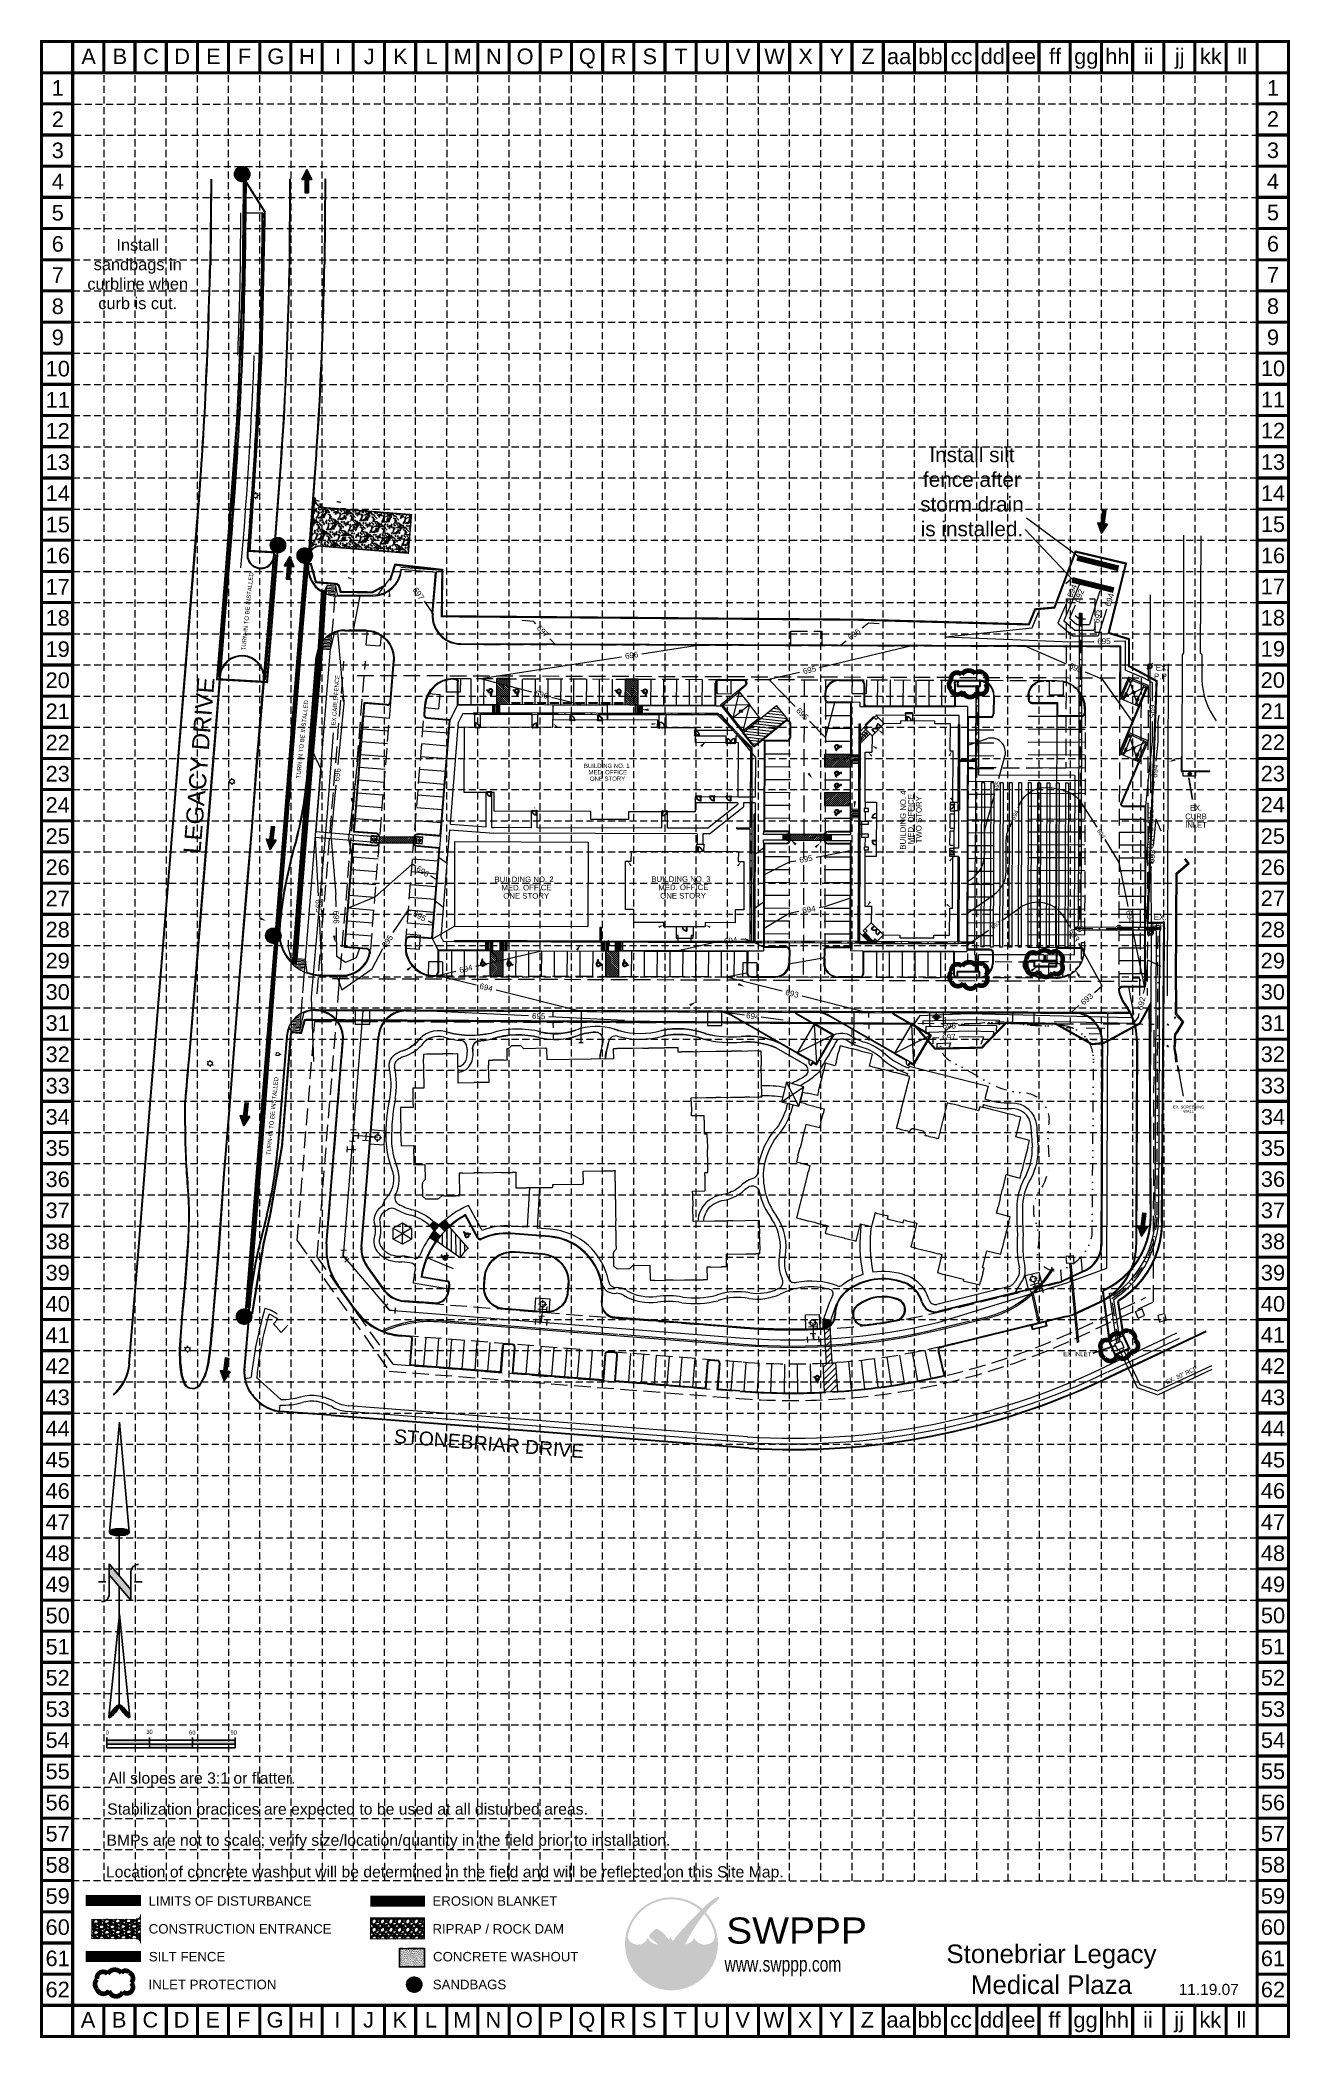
# Model space of a CAD drawing. Header units: feet. Extents: x 2476148 to 2477024, y 7088332 to 7089732.
import ezdxf
from ezdxf.enums import TextEntityAlignment as Align

# ---------------------------------------------------------------- set-up
doc = ezdxf.new("R2010")
doc.units = ezdxf.units.FT
doc.header["$MEASUREMENT"] = 0
for name, pattern in [('ACAD_ISO02W100', [15, 12, -3]), ('DGN Style 3', [16.243321, 11.602372, -4.640949]), ('DGN Style 4', [18.575397, 9.281897, -4.640949, 0.011602, -4.640949]), ('DGN Style 5', [8.12166, 3.480712, -4.640949]), ('DGN Style 6', [22.067711, 0.011602, -4.640949, 8.12166, -4.640949, 0.011602, -4.640949]), ('HIDDEN', [0.375, 0.25, -0.125])]:
    doc.linetypes.add(name, pattern=pattern)
for name, color, linetype in [('ARROWS', 252, 'Continuous'), ('BASE', 7, 'Continuous'), ('GRID', 254, 'HIDDEN'), ('LEGEND', 7, 'Continuous'), ('LIMITS OF DISTURBANCE', 1, 'HIDDEN'), ('LOGO', 7, 'Continuous'), ('NARROW', 7, 'Continuous'), ('SILT FENCE', 200, 'Continuous')]:
    doc.layers.add(name, color=color, linetype=linetype)
for name, color, linetype, lineweight in [('Level 15', 7, 'Continuous', 0), ('Level 16', 7, 'Continuous', 0), ('Level 17', 7, 'Continuous', 0), ('Level 19', 7, 'Continuous', 0), ('Level 25', 7, 'Continuous', 0), ('Level 35', 7, 'Continuous', 0), ('Level 37', 7, 'Continuous', 0), ('Level 38', 7, 'Continuous', 0), ('Level 4', 7, 'Continuous', 0), ('Level 41', 7, 'Continuous', 0), ('Level 42', 7, 'Continuous', 0), ('Level 48', 7, 'Continuous', 0), ('Level 51', 7, 'Continuous', 0), ('Level 55', 7, 'Continuous', 0), ('Level 63', 7, 'Continuous', 0), ('PC', 7, 'Continuous', 0)]:
    doc.layers.add(name, color=color, linetype=linetype, lineweight=lineweight)
doc.styles.add("L200'", font='ARIAL.TTF', dxfattribs={"height": 0.001969})
doc.styles.add('L60', font='simplex.shx', dxfattribs={"height": 2.4})
doc.styles.add('L80', font='simplex.shx', dxfattribs={"height": 3.2})
doc.styles.add('LOGO1', font='ROCKEB.TTF', dxfattribs={"height": 25})
doc.styles.get("Standard").update_dxf_attribs({"font": 'ARIAL.TTF'})
doc.styles.add('Style-ENGINEERING', font='ENGINEERING.shx')
doc.dimstyles.get("Standard").update_dxf_attribs({"dimtxt": 0.18, "dimasz": 0.18, "dimexe": 0.18, "dimexo": 0.0625, "dimgap": 0.09, "dimtad": 0, "dimtih": 1, "dimtoh": 1, "dimdec": 4, "dimzin": 0, "dimdsep": 46, "dimtxsty": 'Standard', "dimcen": 0.09, "dimadec": 0, "dimazin": 0, "dimtfac": 1, "dimtdec": 4, "dimtofl": 0, "dimtmove": 0, "dimatfit": 3, "dimfxl": 0, "dimtolj": 1, "dimtzin": 0, "dimarcsym": 0})
pattern_1 = [(45.018799, (0, 0), (-2.2104335875, 2.208983557), [])]

msp = doc.modelspace()

# ---------------------------------------------------------------- texts
at = {"color": 0, "linetype": 'ByBlock', "lineweight": -2, "style": 'L60', "oblique": 30}
msp.add_text('II', height=1.2, dxfattribs=at).set_placement((2476942.7, 7089046.4))
for p in [(2476938, 7089042.8), (2476937.9, 7089027.8)]:
    msp.add_text('II', height=1.2, rotation=269.8304, dxfattribs=at).set_placement(p)
at = {"attachment_point": 2}
for s, insert, char_height, width in [('Install sandbags in curbline when curb is cut.', (2476216.9, 7089592.6), 8.183, 77.336), ('Install silt fence after storm drain is installed.', (2476801.3, 7089446.7), 10.391, 77.911), ('Stonebriar Legacy Medical Plaza', (2476857, 7088397.7), 12.988, 171.266)]:
    msp.add_mtext(s, dxfattribs=dict(at, insert=insert, char_height=char_height, width=width))
at = {"layer": 'BASE'}
for s, height, p in [('A', 10.9, (2476182.5, 7089720.6)), ('B', 10.9, (2476204.4, 7089720.6)), ('C', 10.9, (2476226.2, 7089720.6)), ('D', 10.9, (2476248, 7089720.6)), ('E', 10.9, (2476269.9, 7089720.6)), ('F', 10.9, (2476291.7, 7089720.6)), ('G', 10.9, (2476313.6, 7089720.6)), ('H', 10.9, (2476335.4, 7089720.6)), ('I', 10.9, (2476357.2, 7089720.6)), ('J', 10.9, (2476379.1, 7089720.6)), ('K', 10.9, (2476400.9, 7089720.6)), ('L', 10.9, (2476422.8, 7089720.6)), ('M', 10.9, (2476444.6, 7089720.6)), ('N', 10.9, (2476466.4, 7089720.6)), ('O', 10.9, (2476488.3, 7089720.6)), ('P', 10.9, (2476510.1, 7089720.6)), ('Q', 10.9, (2476531.9, 7089720.6)), ('R', 10.9, (2476553.8, 7089720.6)), ('S', 10.9, (2476575.6, 7089720.6)), ('T', 10.9, (2476597.5, 7089720.6)), ('U', 10.9, (2476619.3, 7089720.6)), ('V', 10.9, (2476641.1, 7089720.6)), ('W', 10.9, (2476663, 7089720.6)), ('X', 10.9, (2476684.8, 7089720.6)), ('Y', 10.9, (2476706.7, 7089720.6)), ('Z', 10.9, (2476728.5, 7089720.6)), ('aa', 10.92, (2476750.3, 7089720.6)), ('bb', 10.92, (2476772.2, 7089720.6)), ('cc', 10.92, (2476794, 7089720.6)), ('dd', 10.92, (2476815.9, 7089720.6)), ('ee', 10.92, (2476837.7, 7089720.6)), ('ff', 10.92, (2476859.5, 7089720.6)), ('gg', 10.92, (2476881.4, 7089720.6)), ('hh', 10.92, (2476903.2, 7089720.6)), ('ii', 10.92, (2476925.1, 7089720.6)), ('jj', 10.92, (2476946.9, 7089720.6)), ('kk', 10.92, (2476968.7, 7089720.6)), ('ll', 10.92, (2476990.6, 7089720.6)), ('1', 10.9, (2476160.8, 7089698.5)), ('1', 10.9, (2476160.9, 7089698.4)), ('1', 10.9, (2477012.2, 7089698.5)), ('2', 10.9, (2476160.9, 7089676.5)), ('2', 10.9, (2477012.2, 7089676.7)), ('3', 10.9, (2476160.9, 7089654.7)), ('3', 10.9, (2477012.2, 7089654.8)), ('4', 10.9, (2476160.9, 7089632.9)), ('4', 10.9, (2477012.2, 7089633)), ('5', 10.9, (2476160.9, 7089611)), ('5', 10.9, (2477012.2, 7089611.2)), ('6', 10.9, (2476160.9, 7089589.2)), ('6', 10.9, (2477012.2, 7089589.3)), ('7', 10.9, (2476160.9, 7089567.3)), ('7', 10.9, (2477012.2, 7089567.5)), ('8', 10.9, (2476160.9, 7089545.5)), ('8', 10.9, (2477012.2, 7089545.6)), ('9', 10.9, (2476160.9, 7089523.7)), ('9', 10.9, (2477012.2, 7089523.8)), ('10', 10.92, (2476160.9, 7089501.8)), ('10', 10.92, (2477012.2, 7089502)), ('11', 10.92, (2476160.9, 7089480)), ('11', 10.92, (2477012.2, 7089480.1)), ('12', 10.92, (2476160.8, 7089458.2)), ('12', 10.92, (2477012.2, 7089458.4)), ('13', 10.92, (2476160.9, 7089436.3)), ('13', 10.92, (2477012.2, 7089436.4)), ('14', 10.92, (2476160.9, 7089414.5)), ('14', 10.92, (2477012.2, 7089414.6)), ('15', 10.92, (2476160.9, 7089392.6)), ('15', 10.92, (2477012.2, 7089392.8)), ('16', 10.92, (2476160.9, 7089370.8)), ('16', 10.92, (2477012.2, 7089370.9)), ('17', 10.92, (2476160.8, 7089349)), ('17', 10.92, (2477012.1, 7089349.2)), ('18', 10.92, (2476160.8, 7089327.2)), ('18', 10.92, (2477012.1, 7089327.3)), ('19', 10.92, (2476160.8, 7089305.3)), ('19', 10.92, (2477012.1, 7089305.5)), ('20', 10.92, (2476160.8, 7089283.5)), ('20', 10.92, (2477012.1, 7089283.6)), ('21', 10.92, (2476160.8, 7089261.7)), ('21', 10.92, (2477012.1, 7089261.8)), ('22', 10.92, (2476160.8, 7089239.8)), ('22', 10.92, (2477012.1, 7089240)), ('23', 10.92, (2476160.8, 7089218)), ('23', 10.92, (2477012.1, 7089218.1)), ('24', 10.92, (2476160.8, 7089196.1)), ('24', 10.92, (2477012.1, 7089196.3)), ('25', 10.92, (2476160.8, 7089174.3)), ('25', 10.92, (2477012.1, 7089174.3)), ('26', 10.92, (2476160.8, 7089152.5)), ('26', 10.92, (2477012.1, 7089152.5)), ('27', 10.92, (2476160.8, 7089130.6)), ('27', 10.92, (2477012.1, 7089130.7)), ('28', 10.92, (2476160.8, 7089108.8)), ('28', 10.92, (2477012.1, 7089108.8)), ('29', 10.92, (2476160.8, 7089087)), ('29', 10.92, (2477012.1, 7089087)), ('30', 10.92, (2476160.8, 7089065.1)), ('30', 10.92, (2477012.1, 7089065.1)), ('31', 10.92, (2476160.8, 7089043.3)), ('31', 10.92, (2477012.1, 7089043.3)), ('32', 10.92, (2476160.8, 7089021.4)), ('32', 10.92, (2477012.1, 7089021.5)), ('33', 10.92, (2476160.8, 7088999.4)), ('33', 10.92, (2477012.2, 7088999.5)), ('34', 10.92, (2476160.8, 7088977.6)), ('34', 10.92, (2477012.2, 7088977.6)), ('35', 10.92, (2476160.8, 7088955.8)), ('35', 10.92, (2477012.2, 7088955.8)), ('36', 10.92, (2476160.8, 7088933.9)), ('36', 10.92, (2477012.2, 7088934)), ('37', 10.92, (2476160.8, 7088912.1)), ('37', 10.92, (2477012.2, 7088912.1)), ('38', 10.92, (2476160.8, 7088890.3)), ('38', 10.92, (2477012.2, 7088890.3)), ('39', 10.92, (2476160.8, 7088868.4)), ('39', 10.92, (2477012.2, 7088868.4)), ('40', 10.92, (2476160.8, 7088846.6)), ('40', 10.92, (2477012.2, 7088846.6)), ('41', 10.92, (2476160.8, 7088824.7)), ('41', 10.92, (2477012.2, 7088824.8)), ('42', 10.92, (2476160.8, 7088803)), ('42', 10.92, (2477012.2, 7088803)), ('43', 10.92, (2476160.8, 7088781.1)), ('43', 10.92, (2477012.2, 7088781.1)), ('44', 10.92, (2476160.8, 7088759.2)), ('44', 10.92, (2477012.2, 7088759.2)), ('45', 10.92, (2476160.8, 7088737.4)), ('45', 10.92, (2477012.2, 7088737.4)), ('46', 10.92, (2476160.8, 7088715.5)), ('46', 10.92, (2477012.2, 7088715.6)), ('47', 10.92, (2476160.8, 7088693.7)), ('47', 10.92, (2477012.2, 7088693.7)), ('48', 10.92, (2476160.8, 7088671.9)), ('48', 10.92, (2477012.2, 7088671.9)), ('49', 10.92, (2476160.8, 7088650.1)), ('49', 10.92, (2477012.2, 7088650.1)), ('50', 10.92, (2476160.8, 7088628.2)), ('50', 10.92, (2477012.2, 7088628.3)), ('51', 10.92, (2476160.8, 7088606.4)), ('51', 10.92, (2477012.2, 7088606.4)), ('52', 10.92, (2476160.8, 7088584.6)), ('52', 10.92, (2477012.2, 7088584.6)), ('53', 10.92, (2476160.8, 7088562.7)), ('53', 10.92, (2477012.2, 7088562.7)), ('54', 10.92, (2476160.8, 7088540.9)), ('54', 10.92, (2477012.2, 7088540.9)), ('55', 10.92, (2476160.8, 7088519)), ('55', 10.92, (2477012.2, 7088519.1)), ('56', 10.92, (2476160.8, 7088497.2)), ('56', 10.92, (2477012.2, 7088497.2)), ('57', 10.92, (2476160.8, 7088475.4)), ('57', 10.92, (2477012.2, 7088475.4)), ('58', 10.92, (2476160.8, 7088453.5)), ('58', 10.92, (2477012.2, 7088453.6)), ('59', 10.92, (2476160.8, 7088431.7)), ('59', 10.92, (2477012.2, 7088431.7)), ('60', 10.92, (2476160.8, 7088409.9)), ('60', 10.92, (2477012.2, 7088409.9)), ('61', 10.92, (2476160.8, 7088388)), ('61', 10.92, (2477012.2, 7088388)), ('62', 10.92, (2476160.8, 7088366.2)), ('62', 10.92, (2477012.2, 7088366.2)), ('A', 10.9, (2476182.1, 7088345)), ('B', 10.9, (2476203.9, 7088345)), ('C', 10.9, (2476225.8, 7088345)), ('D', 10.9, (2476247.6, 7088345)), ('E', 10.9, (2476269.5, 7088345)), ('F', 10.9, (2476291.3, 7088345)), ('G', 10.9, (2476313.1, 7088345)), ('H', 10.9, (2476335, 7088345)), ('I', 10.9, (2476356.8, 7088345)), ('J', 10.9, (2476378.6, 7088345)), ('K', 10.9, (2476400.5, 7088345)), ('L', 10.9, (2476422.3, 7088345)), ('M', 10.9, (2476444.2, 7088345)), ('N', 10.9, (2476466, 7088345)), ('O', 10.9, (2476487.8, 7088345)), ('P', 10.9, (2476509.7, 7088345)), ('Q', 10.9, (2476531.5, 7088345)), ('R', 10.9, (2476553.4, 7088345)), ('S', 10.9, (2476575.2, 7088345)), ('T', 10.9, (2476597, 7088345)), ('U', 10.9, (2476618.9, 7088345)), ('V', 10.9, (2476640.7, 7088345)), ('W', 10.9, (2476662.6, 7088345)), ('X', 10.9, (2476684.4, 7088345)), ('Y', 10.9, (2476706.2, 7088345)), ('Z', 10.9, (2476728.1, 7088345)), ('aa', 10.92, (2476749.9, 7088345)), ('bb', 10.92, (2476771.7, 7088345)), ('cc', 10.92, (2476793.6, 7088345)), ('dd', 10.92, (2476815.4, 7088345)), ('ee', 10.92, (2476837.3, 7088345)), ('ff', 10.92, (2476859.1, 7088345)), ('gg', 10.92, (2476880.9, 7088345)), ('hh', 10.92, (2476902.8, 7088345)), ('ii', 10.92, (2476924.6, 7088345)), ('jj', 10.92, (2476946.5, 7088345)), ('kk', 10.92, (2476968.3, 7088345)), ('ll', 10.92, (2476990.1, 7088345))]:
    msp.add_text(s, height=height, dxfattribs=at).set_placement(p, align=Align.MIDDLE_CENTER)
at = {"layer": 'BASE', "color": 7, "style": "L200'"}
for s, p in [('All slopes are 3:1 or flatter.', (2476196.2, 7088510.4)), ('Stabilization practices are expected to be used at all disturbed areas.', (2476195.5, 7088488.7)), ('BMPs are not to scale; verify size/location/quantity in the field prior to installation.', (2476195, 7088466.9)), ('Location of concrete washout will be determined in the field and will be reflected on this Site Map.', (2476194.6, 7088444.7))]:
    msp.add_text(s, height=7.901, dxfattribs=at).set_placement(p)
at = {"layer": 'BASE'}
msp.add_text('11.19.07', height=7.74, dxfattribs=at).set_placement((2476967.2, 7088362.4), align=Align.CENTER)
at = {"layer": 'LEGEND', "style": "L200'"}
for s, height, p in [('LIMITS OF DISTURBANCE', 6.629, (2476224.5, 7088424.9)), ('EROSION BLANKET', 6.629, (2476423.4, 7088424.9)), ('CONSTRUCTION ENTRANCE', 6.629, (2476224.6, 7088405.4)), ('RIPRAP / ROCK DAM', 6.629, (2476423.4, 7088405.4)), ('SILT FENCE', 6.63, (2476224.7, 7088385.9)), ('CONCRETE WASHOUT', 6.629, (2476423.8, 7088385.9)), ('INLET PROTECTION', 6.629, (2476224.5, 7088366.4)), ('SANDBAGS', 6.63, (2476423.6, 7088366.4))]:
    msp.add_text(s, height=height, dxfattribs=at).set_placement(p)
at = {"layer": 'Level 15', "color": 7, "linetype": 'Continuous', "lineweight": 0, "style": 'Style-ENGINEERING'}
msp.add_text('EX.CABLE FENCE', height=3, rotation=85.6287, dxfattribs=at).set_placement((2476355.4, 7089269.5), align=Align.MIDDLE_CENTER)
at = {"layer": 'Level 16', "color": 7, "linetype": 'Continuous', "lineweight": 0, "insert": (2476953.1, 7088980.5), "char_height": 2, "attachment_point": 8, "line_spacing_factor": 0.9, "style": 'L80'}
msp.add_mtext('\\FENGINEERING.shx;EX. SCREENING\\PWALL', dxfattribs=at)
at = {"layer": 'Level 17', "color": 7, "linetype": 'Continuous', "lineweight": 13, "style": 'Style-ENGINEERING'}
for p in [(2476583.9, 7089247.8), (2476494.5, 7089192.6), (2476585.5, 7089192.5), (2476610.1, 7089160.7)]:
    msp.add_text('*', height=2, rotation=359.788, dxfattribs=at).set_placement(p)
at = {"layer": 'Level 19', "color": 7, "linetype": 'Continuous', "lineweight": 13}
for s, height, rotation, p in [('TURN-IN TO BE INSTALLED', 3, 84.1528, (2476292.4, 7089304.3)), ('TURN-IN TO BE INSTALLED', 3, 84.1528, (2476330.8, 7089214.7)), ('BUILDING NO. 1', 3, 0.166, (2476529.5, 7089222)), ('MED. OFFICE', 3, 0.166, (2476532.7, 7089217.5)), ('ONE STORY', 3, 0.166, (2476533.7, 7089213)), ('BUILDING NO. 4', 3.9, 89.788, (2476754.9, 7089164.8)), ('MED. OFFICE', 3.9, 89.788, (2476760.4, 7089168.6)), ('TWO STORY', 3.9, 89.788, (2476766, 7089169.3)), ('BUILDING NO. 2', 3.9, 0.166, (2476466.8, 7089142)), ('BUILDING NO. 3', 3.9, 0.166, (2476576.7, 7089142.2)), ('MED. OFFICE', 3.9, 0.166, (2476471.7, 7089136.2)), ('ONE STORY', 3.9, 0.166, (2476473, 7089130.4)), ('MED. OFFICE', 3.9, 0.166, (2476581.6, 7089136.4)), ('ONE STORY', 3.9, 0.166, (2476582.9, 7089130.5)), ('TURN-IN TO BE INSTALLED', 3, 84.1528, (2476309.9, 7088950.7))]:
    msp.add_text(s, height=height, rotation=rotation, dxfattribs=at).set_placement(p)
at = {"layer": 'Level 37', "color": 7, "linetype": 'Continuous', "lineweight": 0, "insert": (2476259.9, 7089223.8), "char_height": 12, "attachment_point": 5, "rotation": 85.3819, "line_spacing_factor": 0.9}
msp.add_mtext('LEGACY DRIVE', dxfattribs=at)
at = {"layer": 'Level 4', "color": 35, "linetype": 'Continuous', "lineweight": 0}
for s, height, rotation, p in [('697', 4, 305.1858, (2476413.6, 7089344.2)), ('694', 4, 66.5016, (2476871.4, 7089346.1)), ('692', 4, 66.5016, (2476876.4, 7089342.7)), ('694', 4, 72.4542, (2476897.7, 7089339.8)), ('693', 4, 73.2979, (2476889.6, 7089328.2)), ('697', 4, 313.4348, (2476500.7, 7089317.8)), ('696', 4, 38.4846, (2476718.8, 7089315.7)), ('695', 4, 0.9187, (2476893.8, 7089310.8)), ('696', 4, 8.7817, (2476562.9, 7089301)), ('695', 4, 336.7083, (2476874, 7089292.2)), ('695', 4, 13.3058, (2476687.5, 7089290.7)), ('696', 4, 345.4876, (2476499.8, 7089273.5)), ('695', 4, 314.2742, (2476682.5, 7089259.9)), ('695', 4, 270, (2476927.5, 7089261.7)), ('696', 4, 84.3367, (2476356.7, 7089217.3)), ('695', 3, 74.7324, (2476818.7, 7089209.4)), ('694', 4, 84.2569, (2476929.5, 7089219.8)), ('694', 3, 66.3847, (2476831.4, 7089189)), ('694', 3, 302.9368, (2476891.9, 7089176)), ('695', 4, 10.3695, (2476685, 7089158.3)), ('693', 4, 84.2569, (2476927.5, 7089160.1)), ('696', 4, 327.6262, (2476416.6, 7089149.6)), ('695', 4, 272.7341, (2476343.6, 7089125.3)), ('696', 4, 271.0379, (2476356, 7089117.5)), ('695', 4, 330.7945, (2476414.4, 7089118.3)), ('694', 4, 10.3695, (2476687.1, 7089122.9)), ('693', 3, 35.2929, (2476818, 7089112.1)), ('694', 4, 281.5637, (2476912.1, 7089117.8)), ('695', 4, 56.2433, (2476391.8, 7089100.7)), ('694', 4, 6.289, (2476632.3, 7089101.2)), ('693', 4, 298.926, (2476873, 7089104.9)), ('694', 4, 13.3808, (2476446.8, 7089081.4)), ('694', 4, 345.9874, (2476461, 7089068.3)), ('693', 4, 345.9874, (2476675.3, 7089064)), ('693', 4, 40.5226, (2476881.8, 7089060.1)), ('692', 4, 77.4465, (2476920, 7089057.1)), ('695', 4, 357.2011, (2476497.8, 7089048.2)), ('694', 4, 352.6576, (2476647.8, 7089048.2)), ('695', 4, 2.0807, (2476785.4, 7089041.4)), ('697', 4, 2.0807, (2476785.2, 7089033.4))]:
    msp.add_text(s, height=height, rotation=rotation, dxfattribs=at).set_placement(p, align=Align.MIDDLE_CENTER)
at = {"layer": 'Level 41', "color": 7, "linetype": 'Continuous', "lineweight": 0}
msp.add_text('EX. OVHD.ELEC.', height=4, rotation=90.2184, dxfattribs=at).set_placement((2476926.4, 7089176.8), align=Align.MIDDLE_CENTER)
at = {"layer": 'Level 42', "color": 7, "linetype": 'Continuous', "lineweight": 13}
for s, p in [('P.P.', (2476928.8, 7089284.2)), ('EX.', (2476930, 7089290.2)), ('EX.', (2476928.6, 7089115.5)), ('P.P.', (2476927.3, 7089109.5))]:
    msp.add_text(s, height=4, dxfattribs=at).set_placement(p)
at = {"layer": 'Level 42', "color": 5, "linetype": 'Continuous', "lineweight": 0, "style": 'Style-ENGINEERING'}
msp.add_text('EX. 30" RCP', height=3, rotation=25.1864, dxfattribs=at).set_placement((2476948.7, 7088795.3), align=Align.CENTER)
at = {"layer": 'Level 42', "color": 5, "linetype": 'Continuous', "lineweight": 0, "insert": (2476958.3, 7089188.1), "char_height": 4, "attachment_point": 5, "line_spacing_factor": 0.9, "style": 'Style-ENGINEERING'}
msp.add_mtext('EX.\\PCURB\\PINLET', dxfattribs=at)
at = {"layer": 'Level 42', "color": 5, "linetype": 'Continuous', "lineweight": 0, "insert": (2476875, 7088811.4), "char_height": 3, "width": 40.427, "attachment_point": 5, "rotation": 0.0188, "line_spacing_factor": 0.9, "style": 'Style-ENGINEERING'}
msp.add_mtext('EX. INLET', dxfattribs=at)
at = {"layer": 'Level 63', "color": 7, "linetype": 'Continuous', "lineweight": 0}
msp.add_text('STONEBRIAR DRIVE', height=9.717, rotation=355.3661, dxfattribs=at).set_placement((2476462.7, 7088743.8), align=Align.CENTER)

# ---------------------------------------------------------------- blocks, each defined once
blk = doc.blocks.new('PFH030_1')
at = {"layer": 'Level 55', "color": 5, "linetype": 'Continuous', "lineweight": 0}
for p, q in [((3.4, 0), (-3.4, 0)), ((0, 0), (0, -3.4))]:
    blk.add_line(p, q, dxfattribs=at)
for radius in [1.88, 1.41, 0.938, 0.469]:
    blk.add_circle((0, 0), radius, dxfattribs=at)
blk = doc.blocks.new('*U31')
at = {"color": 0, "linetype": 'ByBlock', "lineweight": -2}
for p, q in [((-0.1524, 0.2286), (0.1524, 0.2286)), ((0, -0.2286), (0, 0.2286))]:
    blk.add_line(p, q, dxfattribs=at)
blk = doc.blocks.new('*U32')
at = {"color": 0, "linetype": 'ByBlock', "lineweight": -2}
for p, q in [((-0.3048, -0.1524), (-0.3048, 0.1524)), ((-0.3048, 0), (0.3048, 0)), ((0.1524, 0.3048), (-0.1524, 0.3048)), ((0, 0), (0, 0.3048)), ((0.3048, -0.1524), (0.3048, 0.1524))]:
    blk.add_line(p, q, dxfattribs=at)
blk = doc.blocks.new('*U33')
at = {"color": 0, "linetype": 'ByBlock', "lineweight": -2}
for p, q in [((-0.22, -0.22), (0, 0)), ((0, 0), (0.3, 0)), ((0.3, -0.15), (0.3, 0.15)), ((-0.11, -0.32), (-0.32, -0.11))]:
    blk.add_line(p, q, dxfattribs=at)
blk = doc.blocks.new('North Arrow')
at = {"layer": 'NARROW'}
for p, q in [((32.43, 3.06), (32.43, 4.63)), ((0, 0), (22.36, 2)), ((0, 0), (22.33, -2.02)), ((28.77, -2.09), (34.02, 2.32)), ((36.18, 2.33), (30.46, 2.33)), ((36.16, 2.32), (31.04, -2.09)), ((39.1, 0.01), (59.96, 2.11)), ((31.2, -0.05), (21.66, -0.05)), ((21.66, -0.05), (21.66, -0.05)), ((28.77, -2.09), (34.95, -2.09)), ((32.43, -4.26), (32.43, -2.8)), ((57.45, -0.05), (33.41, -0.05)), ((59.83, -2.14), (39.04, -0.01)), ((57.69, -0.03), (57.77, -0.01)), ((57.77, -0.05), (57.69, -0.03))]:
    blk.add_line(p, q, dxfattribs=at)
blk.add_lwpolyline([(22.36, -2.03), (22.59, -1.93, 0.091577), (22.87, -1.44, 0.048306), (23.03, -0.75), (23.07, -0.01), (23.01, 0.82, 0.048306), (22.87, 1.42, 0.091577), (22.59, 1.91), (22.36, 2.01), (22.14, 1.91, 0.091577), (21.86, 1.42, 0.048306), (21.72, 0.82), (21.66, -0.01), (21.72, -0.83, 0.048306), (21.86, -1.44, 0.091577), (22.14, -1.93)], format="xyb", close=True, dxfattribs=at)
for points in [[(57.46, -0.03), (57.44, 0.08, -0.066818), (57.67, 0.47, -0.03073), (58.01, 0.84), (58.52, 1.29), (59.07, 1.7, -0.03073), (59.5, 1.95, -0.066818), (59.93, 2.1), (60.04, 2.06)], [(60.04, 2.06), (60.05, 1.95, -0.066818), (59.82, 1.56, -0.03073), (59.43, 1.14), (58.97, 0.74), (58.42, 0.33, -0.03073), (57.99, 0.08, -0.036692), (57.76, -0.02)], [(57.46, -0.04), (57.44, -0.15, 0.066818), (57.67, -0.54, 0.03073), (58.01, -0.9), (58.52, -1.36), (59.07, -1.77, 0.03073), (59.5, -2.02, 0.066818), (59.93, -2.17), (60.04, -2.13)], [(60.04, -2.13), (60.05, -2.01, 0.066818), (59.82, -1.63, 0.03073), (59.43, -1.2), (58.97, -0.8), (58.42, -0.4, 0.03073), (57.99, -0.15, 0.036692), (57.76, -0.05)]]:
    blk.add_lwpolyline(points, format="xyb", dxfattribs=at)
for centre, start, end in [((30.46, 3.86), 178.8769, 270), ((34.95, -3.62), 358.8769, 90)]:
    blk.add_arc(centre, 1.53, start, end, dxfattribs=at)
for points in [[(23.03, -0.76), (21.67, -0.05), (23.07, -0.05), (21.72, 0.82)], [(23.07, -0.05), (21.72, 0.82), (23.02, 0.75), (21.85, 1.42)], [(23.02, 0.75), (21.85, 1.42), (22.87, 1.44), (22.14, 1.91)], [(22.87, 1.44), (22.14, 1.91), (22.59, 1.91), (22.36, 2)], [(31.05, -2.09), (36.15, 2.36), (28.75, -2.06), (34.01, 2.36)], [(57.44, 0.08), (57.7, -0.01), (57.5, 0.21), (57.77, -0.01)], [(57.45, -0.04), (57.69, -0.02), (57.44, 0.08), (57.7, -0.01)], [(57.5, 0.21), (57.77, -0.01), (57.6, 0.39), (57.94, 0.06)], [(57.6, 0.39), (57.94, 0.06), (57.68, 0.5), (58.07, 0.13)], [(57.68, 0.5), (58.07, 0.13), (57.84, 0.66), (58.29, 0.26)], [(57.84, 0.66), (58.29, 0.26), (58.03, 0.86), (58.52, 0.41)], [(58.03, 0.86), (58.52, 0.41), (58.26, 1.07), (58.73, 0.57)], [(58.26, 1.07), (58.73, 0.57), (58.52, 1.3), (59.05, 0.81)], [(58.52, 1.3), (59.05, 0.81), (58.7, 1.42), (59.26, 0.99)], [(59.26, 1), (58.69, 1.42), (59.45, 1.15), (59, 1.65)], [(59.45, 1.15), (59, 1.65), (59.62, 1.34), (59.28, 1.82)], [(59.62, 1.34), (59.28, 1.82), (59.81, 1.55), (59.49, 1.95)], [(59.81, 1.55), (59.49, 1.95), (59.93, 1.73), (59.69, 2.04)], [(59.93, 1.73), (59.69, 2.04), (60.05, 1.94), (59.93, 2.1)], [(60.05, 1.94), (59.93, 2.1), (60.04, 2.06)], [(22.87, -1.44), (21.72, -0.87), (23.03, -0.76), (21.67, -0.05)], [(22.58, -1.93), (21.86, -1.45), (22.87, -1.44), (21.72, -0.87)], [(22.36, -2.01), (22.14, -1.93), (22.58, -1.93), (21.86, -1.45)], [(57.44, -0.14), (57.69, -0.02), (57.45, -0.04), (57.69, -0.02)], [(57.46, -0.19), (57.7, -0.03), (57.44, -0.14), (57.69, -0.02)], [(57.53, -0.33), (57.76, -0.05), (57.46, -0.19), (57.7, -0.03)], [(57.63, -0.48), (57.9, -0.1), (57.53, -0.33), (57.76, -0.05)], [(57.78, -0.66), (58.09, -0.2), (57.63, -0.48), (57.9, -0.1)], [(57.97, -0.87), (58.34, -0.35), (57.78, -0.66), (58.09, -0.2)], [(58.24, -1.11), (58.61, -0.54), (57.97, -0.87), (58.34, -0.35)], [(58.61, -1.43), (58.93, -0.77), (58.24, -1.11), (58.61, -0.54)], [(58.91, -1.64), (59.2, -1), (58.61, -1.43), (58.93, -0.77)], [(59.12, -1.79), (59.57, -1.36), (58.92, -1.65), (59.2, -1.01)], [(59.35, -1.93), (59.81, -1.62), (59.12, -1.79), (59.57, -1.36)], [(59.54, -1.32), (59.41, -1.18), (59.21, -1.01)], [(59.58, -2.05), (59.93, -1.79), (59.35, -1.93), (59.81, -1.62)], [(59.78, -2.13), (60.05, -2.01), (59.58, -2.05), (59.93, -1.79)], [(59.92, -2.17), (60.04, -2.13), (59.78, -2.13), (60.05, -2.01)]]:
    blk.add_solid(points, dxfattribs=at)
blk = doc.blocks.new('new logo')
at = {"layer": 'LOGO'}
h = blk.add_hatch(color=170, dxfattribs=at)
h.paths.add_polyline_path([(67.4, 44.1), (66.8, 44.7), (66.3, 45.2), (66, 45.8), (65.5, 46.4), (65.1, 47.2), (64.7, 47.9), (64.4, 48.5), (64.2, 49), (63.9, 49.6), (63.7, 50.1), (63.3, 51), (62.9, 52), (62.6, 52.8), (62.4, 53.3), (62.2, 53.7), (62.1, 54.2), (61.9, 54.7), (61.7, 55.2), (61.5, 55.7), (61.3, 56.3), (61, 56.8), (60.8, 57.4), (60.5, 57.9), (60.2, 58.5), (60, 59.1), (59.7, 59.6), (59.3, 60.2), (59, 60.8), (58.7, 61.3), (58.3, 61.9), (58, 62.4), (57.6, 62.9), (57.3, 63.4), (56.9, 63.9), (56.6, 64.3), (56.3, 64.7), (55.9, 65.1), (55.6, 65.5), (55.2, 65.9), (54.9, 66.2), (54, 66.2), (52.9, 66.3), (52, 66.5), (51.5, 66.6), (50.9, 66.8), (50.3, 67), (49.4, 67.4), (48.3, 67.9), (47.3, 68.6), (46.5, 69.3), (45.7, 70), (45, 70.8), (44.4, 71.5), (44, 72.2), (43.6, 72.7), (43.4, 72.9), (43.2, 73.2), (43.1, 73.4), (43, 73.5), (42.8, 73.7), (42.7, 73.7), (42.7, 73.8), (42.6, 73.8), (42.5, 73.7), (42.5, 73.6), (42.4, 73.5), (42.4, 73.4), (42.3, 73.2), (42.2, 72.8), (42, 72.1), (41.7, 71.5), (41.4, 70.9), (41, 70.3), (40.5, 69.8), (40, 69.2), (39.4, 68.7), (38.8, 68.2), (38.1, 67.7), (37.3, 67.3), (36.5, 66.9), (35.7, 66.6), (34.9, 66.3), (34, 66.1), (33, 66), (31.9, 65.9), (30.8, 65.9), (29.6, 65.9), (28.6, 66), (27.6, 66.1), (26.7, 66.4), (25.8, 66.7), (25, 67.1), (24.1, 67.6), (23.2, 68.2), (22.4, 68.9), (21.8, 69.5), (21.4, 69.9), (21, 70.4), (20.6, 70.9), (20.2, 71.5), (19.9, 72.1), (19.5, 72.9), (19.2, 73.8), (18.9, 74.8, -0.595729), (106.3, 106.8), (107, 107.5), (107.5, 108), (108.1, 108.6, 37.93689), (112.3, 104.5), (112.1, 104.2), (111.6, 103.7), (111.1, 103.1), (110.6, 102.5, -0.146449), (123.6, 75), (123.3, 74.5), (123.1, 74), (122.9, 73.5), (122.8, 73.1), (122.5, 72.4), (122.2, 71.7), (121.9, 71.1), (121.5, 70.5), (121.1, 70), (120.7, 69.5), (120.2, 69), (119.6, 68.6), (119, 68.1), (118.4, 67.7), (117.8, 67.4), (117.1, 67), (116.5, 66.7), (115.8, 66.5), (115, 66.3), (114.3, 66.1), (113.5, 66), (112.7, 65.9), (111.9, 65.8), (111.1, 65.8), (110.3, 65.8), (109.4, 65.9), (108.6, 66), (107.7, 66.2), (106.8, 66.4), (105.9, 66.7), (105.1, 67.1), (104.3, 67.5), (103.5, 68), (102.8, 68.6), (102.1, 69.3), (101.4, 70), (100.8, 70.7), (100.2, 71.4), (99.8, 72), (99.5, 72.5), (99.4, 72.8), (99.3, 73), (99.1, 73.2), (99, 73.4), (98.9, 73.5), (98.8, 73.6), (98.7, 73.6), (98.6, 73.6), (98.5, 73.5), (98.4, 73.4), (98.4, 73.3), (98.3, 73.2), (98.2, 73), (98.1, 72.8), (97.8, 72.4), (97.4, 71.8), (96.9, 71.1), (96.4, 70.5), (95.9, 70.1), (95.4, 69.6), (94.8, 69.1), (94.2, 68.6), (93.5, 68.2), (92.8, 67.7), (91.9, 67.3), (91, 66.9), (90.1, 66.6), (89.4, 66.4), (88.6, 66.2), (87.8, 66.1), (87.6, 65.6), (87.4, 65.1), (87.1, 64.4), (86.9, 63.8), (86.6, 63), (86.3, 62.2), (85.9, 61.3), (85.6, 60.4), (85.3, 59.5), (84.9, 58.6), (84.6, 57.7), (84.2, 56.7), (83.9, 55.8), (83.5, 54.9), (83.2, 54), (82.9, 53.2), (82.6, 52.4), (82.3, 51.6), (82.1, 51), (81.9, 50.3), (81.6, 49.8), (81.3, 48.9), (80.9, 48.1), (80.5, 47.3), (80.1, 46.6), (79.6, 45.9), (79.1, 45.4), (78.6, 44.8), (78.1, 44.3), (77.6, 43.9), (77, 43.5), (76.5, 43.1), (75.9, 42.8), (75.3, 42.6), (74.6, 42.3), (73.7, 42.1), (73, 41.9), (72.2, 41.9), (71.6, 42), (70.9, 42.2), (70.1, 42.5), (69.4, 42.8), (68.7, 43.1), (68, 43.5)])
h.paths.add_polyline_path([(71.8, 72), (70.7, 73.9), (70.1, 75.2), (69.7, 74.3), (68.7, 72.6), (67.9, 71.7), (67.9, 71.5), (68.1, 71.2), (68.3, 71), (68.4, 70.8), (68.5, 70.6), (68.7, 70.4), (68.8, 70.2), (68.9, 70.1), (69, 70), (69.1, 69.8), (69.3, 69.7), (69.4, 69.7), (69.5, 69.6), (69.6, 69.5), (69.7, 69.5), (69.8, 69.4), (69.9, 69.4), (70.1, 69.3), (70.2, 69.3), (70.3, 69.2), (70.4, 69.2), (70.5, 69.2), (70.6, 69.2), (70.8, 69.2), (70.9, 69.2), (71, 69.2), (71.1, 69.2), (71.2, 69.2), (71.3, 69.2), (71.4, 69.2), (71.5, 69.2), (71.6, 69.2), (71.7, 69.3), (71.8, 69.3), (71.9, 69.3), (72, 69.4), (72.1, 69.5), (72.2, 69.5), (72.3, 69.6), (72.5, 69.6), (72.6, 69.7), (72.7, 69.8), (72.8, 69.9), (72.9, 70), (73, 70.1), (73.1, 70.2), (73.2, 70.3), (73.3, 70.4), (72.5, 71.1)], flags=17)
blk.add_hatch(color=240, dxfattribs=at).paths.add_polyline_path([(117.7, 117.3), (118.9, 118.2), (119.8, 118.9), (120.6, 119.5), (121.3, 119.9), (121.9, 120.3), (122.4, 120.6), (122.8, 120.9), (123.1, 121.1), (123.4, 121.3), (123.7, 121.4), (124, 121.6), (124.2, 121.7), (124.4, 121.8), (124.6, 121.9), (124.8, 121.9), (125, 122), (125.2, 122.1), (125.4, 122.2), (125.6, 122.2), (125.8, 122.3), (125.9, 122.4), (126.1, 122.4), (126.3, 122.5), (126.4, 122.5), (126.6, 122.6), (126.7, 122.6), (126.8, 122.7), (126.9, 122.7), (127.1, 122.7), (127.2, 122.8), (127.3, 122.8), (127.4, 122.8), (127.5, 122.8), (127.6, 122.8), (127.7, 122.8), (127.8, 122.8), (127.9, 122.8), (128, 122.8), (128.1, 122.8), (128.1, 122.8), (128.2, 122.8), (128.3, 122.8), (128.4, 122.8), (128.4, 122.7), (128.5, 122.7), (128.5, 122.7), (128.6, 122.7), (128.6, 122.6), (128.7, 122.6), (128.7, 122.6), (128.7, 122.5), (128.7, 122.5), (128.8, 122.4), (128.8, 122.4), (128.8, 122.3), (128.8, 122.3), (128.8, 122.2), (128.8, 122.1), (128.8, 122.1), (128.8, 122), (128.8, 121.9), (128.8, 121.8), (128.8, 121.8), (128.8, 121.7), (128.8, 121.6), (128.7, 121.5), (128.7, 121.4), (128.7, 121.3), (128.6, 121.3), (128.6, 121.2), (128.5, 121.1), (128.4, 121), (128.4, 120.8), (128.3, 120.7), (128.2, 120.6), (128.1, 120.4), (128, 120.3), (127.8, 120.1), (127.7, 120), (127.6, 119.8), (127.4, 119.6), (127.3, 119.4), (127.1, 119.2), (126.8, 119), (126.6, 118.8), (126.3, 118.5), (125.9, 118.2), (125.5, 117.9), (125.1, 117.5), (124.6, 117), (124, 116.6), (123.5, 116.1), (122.9, 115.6), (122.3, 115.1), (121.7, 114.5), (121.1, 114), (120.6, 113.5), (120, 113), (119.5, 112.5), (119, 112), (118.5, 111.5), (118, 111), (117.5, 110.5), (117, 109.9), (116.5, 109.4), (116, 108.8), (115.5, 108.3), (115, 107.7), (114.5, 107.1), (114, 106.6), (113.5, 106), (113, 105.4), (112.5, 104.8), (112.1, 104.2), (111.6, 103.7), (111.1, 103.1), (110.6, 102.4), (110.1, 101.8), (109.6, 101.1), (109, 100.4), (108.5, 99.7), (107.9, 98.9), (107.3, 98.1), (106.7, 97.3), (106, 96.4), (105.4, 95.6), (104.8, 94.7), (104.2, 93.9), (103.6, 93.1), (103.1, 92.3), (102.5, 91.5), (102, 90.6), (101.4, 89.8), (100.9, 89), (100.3, 88.2), (99.8, 87.3), (99.2, 86.5), (98.6, 85.6), (98.1, 84.7), (97.5, 83.8), (96.9, 82.9), (96.4, 82), (95.9, 81.1), (95.4, 80.3), (94.9, 79.5), (94.5, 78.7), (94, 78), (93.6, 77.2), (93.2, 76.5), (92.8, 75.8), (92.4, 75), (92, 74.3), (91.6, 73.5), (91.2, 72.8), (90.8, 72), (90.4, 71.3), (90, 70.6), (89.6, 69.9), (89.3, 69.3), (89, 68.7), (88.8, 68.2), (88.5, 67.7), (88.3, 67.3), (88.1, 66.9), (88, 66.5), (87.8, 66.1), (87.6, 65.6), (87.4, 65.1), (87.1, 64.4), (86.9, 63.8), (86.6, 63), (86.3, 62.2), (85.9, 61.3), (85.6, 60.4), (85.3, 59.5), (84.9, 58.6), (84.6, 57.7), (84.2, 56.7), (83.9, 55.8), (83.5, 54.9), (83.2, 54), (82.9, 53.2), (82.6, 52.4), (82.3, 51.6), (82.1, 51), (81.9, 50.3), (81.6, 49.8), (81.4, 49.2), (81.2, 48.7), (81, 48.3), (80.8, 47.9), (80.6, 47.5), (80.4, 47.1), (80.2, 46.7), (80, 46.4), (79.7, 46.1), (79.5, 45.8), (79.2, 45.5), (79, 45.2), (78.7, 44.9), (78.5, 44.7), (78.2, 44.4), (78, 44.2), (77.7, 44), (77.4, 43.8), (77.2, 43.6), (76.9, 43.4), (76.6, 43.2), (76.3, 43), (76, 42.9), (75.7, 42.7), (75.5, 42.6), (75.2, 42.5), (74.9, 42.4), (74.6, 42.3), (74.3, 42.2), (74, 42.1), (73.8, 42.1), (73.5, 42), (73.2, 42), (73, 41.9), (72.7, 41.9), (72.5, 41.9), (72.2, 41.9), (72, 42), (71.8, 42), (71.5, 42.1), (71.3, 42.1), (71.1, 42.2), (70.8, 42.2), (70.6, 42.3), (70.4, 42.4), (70.1, 42.5), (69.9, 42.6), (69.6, 42.7), (69.4, 42.8), (69.2, 42.9), (68.9, 43), (68.7, 43.1), (68.5, 43.2), (68.2, 43.4), (68, 43.6), (67.8, 43.7), (67.6, 43.9), (67.4, 44.1), (67.2, 44.3), (67, 44.5), (66.8, 44.7), (66.6, 44.9), (66.5, 45.1), (66.3, 45.4), (66.1, 45.6), (65.9, 45.9), (65.7, 46.2), (65.4, 46.6), (65.2, 47), (65, 47.4), (64.7, 47.9), (64.4, 48.5), (64.2, 49), (63.9, 49.6), (63.7, 50.1), (63.4, 50.7), (63.2, 51.3), (63, 51.8), (62.8, 52.3), (62.6, 52.8), (62.4, 53.3), (62.2, 53.7), (62.1, 54.2), (61.9, 54.7), (61.7, 55.2), (61.5, 55.7), (61.3, 56.3), (61, 56.8), (60.8, 57.4), (60.5, 57.9), (60.2, 58.5), (60, 59.1), (59.7, 59.6), (59.3, 60.2), (59, 60.8), (58.7, 61.3), (58.3, 61.9), (58, 62.4), (57.6, 62.9), (57.3, 63.4), (56.9, 63.9), (56.6, 64.3), (56.3, 64.7), (55.9, 65.1), (55.6, 65.5), (55.2, 65.9), (54.9, 66.3), (54.5, 66.6), (54.1, 67), (53.7, 67.4), (53.3, 67.8), (52.8, 68.1), (52.4, 68.5), (51.9, 68.9), (51.4, 69.3), (50.9, 69.7), (50.5, 70), (50, 70.4), (49.5, 70.8), (49.1, 71.1), (48.7, 71.5), (48.2, 71.8), (47.8, 72.1), (47.5, 72.4), (47.1, 72.7), (46.8, 72.9), (46.6, 73.1), (46.3, 73.3), (46.1, 73.5), (45.9, 73.6), (45.7, 73.8), (45.6, 73.9), (45.5, 74), (45.3, 74.2), (45.2, 74.3), (45.1, 74.4), (45, 74.6), (45, 74.7), (44.9, 74.8), (44.8, 75), (44.8, 75.1), (44.8, 75.2), (44.7, 75.4), (44.7, 75.5), (44.7, 75.7), (44.7, 75.8), (44.7, 76), (44.7, 76.1), (44.7, 76.3), (44.8, 76.4), (44.8, 76.6), (44.9, 76.7), (44.9, 76.9), (45, 77.1), (45.1, 77.2), (45.2, 77.4), (45.3, 77.6), (45.4, 77.8), (45.6, 78), (45.7, 78.2), (45.9, 78.5), (46.1, 78.7), (46.3, 79), (46.6, 79.3), (46.8, 79.5), (47.1, 79.8), (47.3, 80.1), (47.6, 80.4), (47.9, 80.7), (48.2, 81), (48.5, 81.3), (48.8, 81.6), (49.2, 81.9), (49.5, 82.2), (49.8, 82.5), (50.1, 82.7), (50.4, 83), (50.7, 83.2), (51, 83.4), (51.2, 83.6), (51.5, 83.8), (51.7, 83.9), (51.9, 84.1), (52.1, 84.2), (52.2, 84.3), (52.4, 84.4), (52.5, 84.5), (52.7, 84.5), (52.8, 84.6), (53, 84.6), (53.1, 84.6), (53.2, 84.7), (53.3, 84.7), (53.5, 84.7), (53.6, 84.7), (53.7, 84.7), (53.8, 84.7), (54, 84.7), (54.1, 84.6), (54.2, 84.6), (54.3, 84.5), (54.5, 84.5), (54.6, 84.4), (54.7, 84.4), (54.9, 84.3), (55, 84.2), (55.2, 84.1), (55.3, 84.1), (55.5, 84), (55.7, 83.9), (55.9, 83.7), (56.1, 83.6), (56.4, 83.4), (56.7, 83.2), (57, 83), (57.3, 82.8), (57.7, 82.5), (58, 82.3), (58.4, 82), (58.8, 81.7), (59.2, 81.4), (59.6, 81.1), (60, 80.8), (60.4, 80.5), (60.8, 80.2), (61.2, 79.9), (61.5, 79.6), (61.9, 79.3), (62.3, 78.9), (62.6, 78.6), (63, 78.3), (63.3, 77.9), (63.7, 77.5), (64, 77.2), (64.3, 76.8), (64.6, 76.4), (64.9, 76), (65.2, 75.6), (65.5, 75.2), (65.8, 74.8), (66.1, 74.4), (66.4, 74), (66.7, 73.6), (66.9, 73.2), (67.2, 72.8), (67.4, 72.5), (67.6, 72.1), (67.8, 71.8), (67.9, 71.5), (68.1, 71.2), (68.3, 71), (68.4, 70.8), (68.5, 70.6), (68.7, 70.4), (68.8, 70.2), (68.9, 70.1), (69, 70), (69.1, 69.8), (69.3, 69.7), (69.4, 69.7), (69.5, 69.6), (69.6, 69.5), (69.7, 69.5), (69.8, 69.4), (69.9, 69.4), (70.1, 69.3), (70.2, 69.3), (70.3, 69.2), (70.4, 69.2), (70.5, 69.2), (70.6, 69.2), (70.8, 69.2), (70.9, 69.2), (71, 69.2), (71.1, 69.2), (71.2, 69.2), (71.3, 69.2), (71.4, 69.2), (71.5, 69.2), (71.6, 69.2), (71.7, 69.3), (71.8, 69.3), (71.9, 69.3), (72, 69.4), (72.1, 69.5), (72.2, 69.5), (72.3, 69.6), (72.5, 69.6), (72.6, 69.7), (72.7, 69.8), (72.8, 69.9), (72.9, 70), (73, 70.1), (73.1, 70.2), (73.2, 70.3), (73.3, 70.5), (73.5, 70.6), (73.6, 70.8), (73.7, 70.9), (73.9, 71.1), (74, 71.3), (74.2, 71.5), (74.3, 71.8), (74.5, 72), (74.7, 72.3), (74.9, 72.6), (75.1, 72.8), (75.3, 73.1), (75.6, 73.5), (75.8, 73.8), (76.1, 74.1), (76.4, 74.5), (76.7, 74.9), (77, 75.3), (77.3, 75.7), (77.7, 76.1), (78, 76.5), (78.4, 77), (78.8, 77.4), (79.2, 77.9), (79.6, 78.4), (80, 78.9), (80.5, 79.5), (81, 80), (81.5, 80.6), (82, 81.1), (82.5, 81.7), (83, 82.3), (83.6, 82.9), (84.1, 83.5), (84.7, 84.1), (85.2, 84.7), (85.7, 85.3), (86.2, 85.8), (86.7, 86.4), (87.2, 86.9), (87.7, 87.4), (88.1, 87.9), (88.6, 88.5), (89.1, 89), (89.5, 89.5), (90, 90.1), (90.5, 90.6), (91, 91.2), (91.5, 91.7), (92.1, 92.3), (92.6, 92.9), (93.2, 93.5), (93.8, 94.1), (94.4, 94.8), (95, 95.4), (95.6, 96), (96.3, 96.7), (96.9, 97.3), (97.6, 98), (98.2, 98.6), (98.8, 99.2), (99.4, 99.8), (100, 100.3), (100.5, 100.9), (101.1, 101.4), (101.6, 102), (102.1, 102.5), (102.7, 103.1), (103.2, 103.6), (103.7, 104.1), (104.2, 104.7), (104.8, 105.2), (105.3, 105.8), (105.9, 106.3), (106.4, 106.9), (107, 107.5), (107.5, 108), (108.1, 108.6), (108.7, 109.2), (109.3, 109.8), (109.9, 110.3), (110.4, 110.9), (111, 111.5), (111.6, 112), (112.2, 112.6), (112.8, 113.1), (113.4, 113.6), (114, 114.2), (114.6, 114.7), (115.3, 115.3), (116, 115.9), (116.8, 116.6)])
at = {"layer": 'LOGO', "style": 'LOGO1'}
for s, height, width, p in [('SWPPP', 31.32, 1.115, (137, 67)), ('www.swppp.com', 18.112, 0.77, (135, 33.4))]:
    blk.add_text(s, height=height, dxfattribs=dict(at, width=width)).set_placement(p)
blk = doc.blocks.new('A$C7C4D1DAF')
at = {"layer": 'LEGEND'}
h = blk.add_hatch(dxfattribs=at)
h.set_pattern_fill('GRAVEL', color=4, scale=5.389945, angle=-43.93426, style=0)
h.set_pattern_definition([(184.078545, (-7533.60005, -3250.5664), (-64.70943878, -5.01572151), [0.7251417, -71.7891562]), (141.0354448, (-7534.32335, -3250.61797), (50.317642156, -40.9951724665), [1.244366, -123.1921863]), (88.576145, (-7535.2909, -3249.83546), (-2.322020512, -80.093646648), [0.8774184, -86.8645315]), (223.339445, (-7537.7396, -3249.34734), (78.675866157, 73.890215735), [1.1331713, -112.1839398]), (248.899445, (-7538.56376, -3250.12506), (25.46909914, 65.2765706126), [1.1111642, -110.0054047]), (313.339445, (-7538.9638, -3251.16172), (-73.890215735, 78.675866157), [1.1331713, -112.1839398]), (353.7599448, (-7538.18607, -3251.98588), (-87.856632214, 9.8014552168), [1.498561, -148.3574314]), (28.3210448, (-7536.6964, -3252.14876), (109.444322326, 59.214821343), [1.414796, -140.0648496]), (77.495345, (-7535.45094, -3251.47757), (17.5643318734, 80.377212655), [1.137009, -112.5640118]), (131.302145, (-7535.20476, -3250.36753), (38.95677152, -45.01837813), [1.2980713, -63.6054675]), (178.4631448, (-7536.06152, -3249.39236), (-87.714861788, 2.180233554), [1.6786877, -166.1902057]), (94.879845, (-7533.9343, -3253.0885), (-4.73217774, 49.467010867), [0.5729566, -56.722944]), (127.534945, (-7533.98306, -3252.5176), (42.979972607, -56.379366148), [1.0900464, -107.9148498]), (181.065745, (-7534.647, -3251.6532), (-3.7397204, -3.8814971), [0.7622515, -6.8602793]), (159.264345, (-7534.4701, -3250.92565), (26.8869221, -10.9355981), [0.4104875, -40.6381127]), (247.867145, (-7534.854, -3250.7803), (7.33766311, 15.38420779), [0.5805133, -28.4452317]), (347.029545, (-7535.0727, -3251.31805), (19.12392791, -3.45614876), [0.9428577, -30.4856548]), (117.630845, (-7534.154, -3251.5297), (4.02328032, -11.36092983), [0.6817796, -16.362726]), (332.455245, (-7537.10527, -3248.61128), (50.034098418, -25.752740962), [0.9550983, -94.5549755]), (26.411945, (-7536.25843, -3249.05295), (-56.662884835, -27.73760456), [0.8012747, -79.3260246]), (249.264345, (-7533.406, -3250.7534), (10.9355981, 26.8869221), [0.8209695, -40.2276306]), (299.676245, (-7533.69664, -3251.52117), (-27.595837575, 49.041660046), [0.9550983, -94.5549755]), (295.509745, (-7539.4239, -3251.0178), (-11.928063407, 26.46157939), [0.921034, -45.1306806]), (250.840845, (-7539.02724, -3251.84905), (21.729474893, 61.395035622), [0.7717216, -76.400551]), (22.867145, (-7537.1069, -3254.6723), (26.46159217, 11.928035274), [0.8209695, -40.2276306]), (333.419745, (-7536.35043, -3254.35324), (-65.418311492, 33.090395072), [0.903522, -89.448428]), (25.509745, (-7539.0088, -3252.8398), (-26.46157939, -11.928063407), [0.460517, -45.5911976]), (57.375645, (-7537.3398, -3254.4479), (11.07739297, 19.26569708), [0.2748333, -27.2086003]), (122.029545, (-7537.1916, -3254.2164), (7.904778, -15.10064813), [1.1111642, -21.1121464]), (142.074745, (-7537.7809, -3253.2744), (42.554675172, -33.515698054), [1.029749, -101.945011]), (259.755845, (-7535.4093, -3251.6674), (3.59793568, 11.5027144), [0.7773487, -18.656374]), (309.2229448, (-7535.54754, -3252.43234), (58.505960258, -71.3382474433), [1.357156, -134.358202]), (17.011145, (-7534.68935, -3253.4837), (-41.704019926, -12.211596102), [0.5549272, -54.9379557]), (46.065745, (-7534.1587, -3253.3214), (-0.1417767, 7.621215), [0.3233967, -5.0665486]), (76.322145, (-7537.74635, -3253.08316), (-10.652079843, -42.129338947), [0.7487928, -74.130721]), (4.078545, (-7537.5693, -3252.3556), (64.70943878, 5.01572151), [1.4502834, -71.0640145]), (316.065745, (-7536.1227, -3252.2524), (7.621215, 0.1417767), [1.4013858, -3.9885595]), (281.370545, (-7535.1135, -3253.22477), (-12.636870384, 64.567675855), [0.8522258, -84.370291]), (210.120345, (-7534.9455, -3254.0603), (-18.8403729, -11.78626546), [0.7847868, -38.454608]), (163.7117448, (-7535.62428, -3254.4541), (-111.1456278326, 32.2396602546), [1.2777674, -126.499182]), (131.4918448, (-7536.85077, -3254.09572), (-46.719749683, 52.497827822), [1.351793, -133.8273515])])
edge = h.paths.add_edge_path()
edge.add_line((34.51, 0), (34.51, 20.21))
edge.add_arc((31.14, 20.21), 3.37, 270.03906, 360, ccw=False)
edge.add_line((31.15, 16.85), (0.27, 16.84))
edge.add_line((0.27, 16.84), (0.27, 3.36))
edge.add_line((0.27, 3.36), (31.14, 3.37))
edge.add_arc((31.14, 0), 3.37, 0, 90.03906, ccw=False)
at = {"layer": 'LEGEND', "color": 4, "const_width": 0.539}
blk.add_lwpolyline([(34.51, 0), (34.51, 20.21, -0.414014), (31.15, 16.85), (0.27, 16.84), (0.27, 3.36), (31.14, 3.37, -0.414413)], format="xyb", close=True, dxfattribs=at)
blk = doc.blocks.new('lumin')
at = {"color": 0, "linetype": 'ByBlock', "lineweight": -2}
for p, q in [((-0.1, 0.06), (-0.16, 0.09)), ((0, 0.11), (0, 0.18)), ((0.1, 0.06), (0.16, 0.09)), ((-0.1, -0.06), (-0.16, -0.09)), ((0, -0.11), (0, -0.18)), ((0.1, -0.06), (0.16, -0.09))]:
    blk.add_line(p, q, dxfattribs=at)
blk.add_circle((0, 0), 0.114, dxfattribs=at)
blk = doc.blocks.new('LP')
at = {"color": 0, "linetype": 'ByBlock', "lineweight": -2}
for p, q in [((-0.13, 0.13), (-0.08, 0.08)), ((0, 0.18), (0, 0.11)), ((0.13, 0.13), (0.08, 0.08)), ((-0.11, 0), (-0.19, 0)), ((-0.08, -0.08), (-0.14, -0.14)), ((0, -0.11), (0, -0.19)), ((0.08, -0.08), (0.14, -0.14)), ((0.18, 0), (0.11, 0))]:
    blk.add_line(p, q, dxfattribs=at)
blk.add_circle((0, 0), 0.114, dxfattribs=at)
blk = doc.blocks.new('ARROW')
blk.add_lwpolyline([(-67, -25.4), (-59.3, -25.4), (-59.6, -56.1), (-51.9, -56.2), (-51.6, -25.5), (-44, -25.5), (-55.3, -2.4), (-67, -25.4)], close=True)
at = {"color": 254}
for points in [[(-44, -25.5), (-67, -25.4), (-55.3, -2.4), (-67, -25.4)], [(-59.6, -56.1), (-51.9, -56.2), (-59.3, -25.4), (-51.6, -25.5)]]:
    blk.add_solid(points, dxfattribs=at)
blk = doc.blocks.new('A$C23410083')
h = blk.add_hatch(color=7)
h.paths.add_polyline_path([(0.8, 5.4), (0.8, 2.7), (30.8, 2.7), (30.8, 5.4)])
h.paths.add_polyline_path([(60.8, 2.7), (30.8, 2.7), (30.8, 0), (60.8, 0)])
h.paths.add_polyline_path([(60.8, 2.7), (90.8, 2.7), (90.8, 5.4), (60.8, 5.4)])
at = {"color": 7}
for p, q in [((0.8, 5.4), (0.8, 7.2)), ((0.8, 5.4), (30.8, 5.4)), ((0.8, 5.4), (0.8, 0)), ((0.8, 2.7), (90.8, 2.7)), ((0.8, 0), (30.8, 0)), ((30.8, 5.4), (30.8, 7.2)), ((30.8, 5.4), (90.8, 5.4)), ((30.8, 5.4), (30.8, 0)), ((30.8, 0), (90.8, 0)), ((60.8, 5.4), (60.8, 7.2)), ((60.8, 5.4), (60.8, 0)), ((90.8, 5.4), (90.8, 7.2)), ((90.8, 5.4), (90.8, 0))]:
    blk.add_line(p, q, dxfattribs=at)
at = {"color": 7, "width": 1}
for s, p in [('0', (0, 9.3)), ('30', (28.5, 9.8)), ('60', (58.5, 9.3)), ('90', (87.5, 9.3))]:
    blk.add_text(s, height=2.88, dxfattribs=at).set_placement(p)

# ---------------------------------------------------------------- hatches: boundary and pattern name
at = {"layer": 'BASE'}
h = msp.add_hatch(dxfattribs=at)
h.set_pattern_fill('AR-SAND', color=30, scale=1.29438, style=0)
h.set_pattern_definition([(37.5, (2476834.1992, 7088343.6543), (-0.0322988, 0.9879479), [0, -0.7793555, 0, -0.8716476, 0, -0.8331926]), (7.5, (2476834.1992, 7088343.6543), (0.9074245, 1.44701), [0, -0.4204418, 0, -0.7024455, 0, -0.2691853]), (327.5, (2476833.5686, 7088343.6543), (1.5967261, 0.0029016), [0, -0.256367, 0, -0.922921, 0, -1.2049247]), (317.5, (2476833.5686, 7088343.6543), (1.541343, 0.450014), [0, -0.1281835, 0, -0.605026, 0, -0.6921908])])
h.paths.add_polyline_path([(2476417.9, 7088382.1), (2476417.9, 7088394.9), (2476400.3, 7088394.9), (2476400.3, 7088382.1)])
at = {"layer": 'LEGEND'}
h = msp.add_hatch(dxfattribs=at)
h.set_pattern_fill('GRAVEL', color=4, scale=5.389945, angle=-43.9343, style=0)
h.set_pattern_definition([(184.078545, (2468650.83526, 7085147.8498), (-64.70943878, -5.01572151), [0.7251417, -71.7891562]), (141.0354448, (2468650.11196, 7085147.79822), (50.317642156, -40.9951724665), [1.244366, -123.1921863]), (88.576145, (2468649.14442, 7085148.58073), (-2.322020512, -80.093646648), [0.8774184, -86.8645315]), (223.339445, (2468646.6957, 7085149.06884), (78.675866157, 73.890215735), [1.1331713, -112.1839398]), (248.899445, (2468645.87155, 7085148.29113), (25.46909914, 65.2765706126), [1.1111642, -110.0054047]), (313.339445, (2468645.47152, 7085147.25446), (-73.890215735, 78.675866157), [1.1331713, -112.1839398]), (353.7599448, (2468646.24924, 7085146.4303), (-87.856632214, 9.8014552168), [1.498561, -148.3574314]), (28.3210448, (2468647.73892, 7085146.26742), (109.444322326, 59.214821343), [1.414796, -140.0648496]), (77.495345, (2468648.98437, 7085146.93862), (17.5643318734, 80.377212655), [1.137009, -112.5640118]), (131.302145, (2468649.23055, 7085148.04866), (38.95677152, -45.01837813), [1.2980713, -63.6054675]), (178.4631448, (2468648.37379, 7085149.02382), (-87.714861788, 2.180233554), [1.6786877, -166.1902057]), (94.879845, (2468650.501, 7085145.3277), (-4.73217774, 49.467010867), [0.5729566, -56.722944]), (127.534945, (2468650.45225, 7085145.8986), (42.979972607, -56.379366148), [1.0900464, -107.9148498]), (181.065745, (2468649.788, 7085146.763), (-3.7397204, -3.8814971), [0.7622515, -6.8602793]), (159.264345, (2468649.9652, 7085147.49054), (26.8869221, -10.9355981), [0.4104875, -40.6381127]), (247.867145, (2468649.5813, 7085147.6359), (7.33766311, 15.38420779), [0.5805133, -28.4452317]), (347.029545, (2468649.3626, 7085147.0981), (19.12392791, -3.45614876), [0.9428577, -30.4856548]), (117.630845, (2468650.2814, 7085146.8865), (4.02328032, -11.36092983), [0.6817796, -16.362726]), (332.455245, (2468647.33004, 7085149.8049), (50.034098418, -25.752740962), [0.9550983, -94.5549755]), (26.411945, (2468648.17688, 7085149.36323), (-56.662884835, -27.73760456), [0.8012747, -79.3260246]), (249.264345, (2468651.02934, 7085147.6628), (10.9355981, 26.8869221), [0.8209695, -40.2276306]), (299.676245, (2468650.73867, 7085146.89502), (-27.595837575, 49.041660046), [0.9550983, -94.5549755]), (295.509745, (2468645.0114, 7085147.3984), (-11.928063407, 26.46157939), [0.921034, -45.1306806]), (250.840845, (2468645.40807, 7085146.56714), (21.729474893, 61.395035622), [0.7717216, -76.400551]), (22.867145, (2468647.3284, 7085143.7439), (26.46159217, 11.928035274), [0.8209695, -40.2276306]), (333.419745, (2468648.0849, 7085144.06294), (-65.418311492, 33.090395072), [0.903522, -89.448428]), (25.509745, (2468645.4265, 7085145.5764), (-26.46157939, -11.928063407), [0.460517, -45.5911976]), (57.375645, (2468647.0955, 7085143.9683), (11.07739297, 19.26569708), [0.2748333, -27.2086003]), (122.029545, (2468647.2437, 7085144.1998), (7.904778, -15.10064813), [1.1111642, -21.1121464]), (142.074745, (2468646.6544, 7085145.1418), (42.554675172, -33.515698054), [1.029749, -101.945011]), (259.755845, (2468649.026, 7085146.7488), (3.59793568, 11.5027144), [0.7773487, -18.656374]), (309.2229448, (2468648.88777, 7085145.98384), (58.505960258, -71.3382474433), [1.357156, -134.358202]), (17.011145, (2468649.74596, 7085144.93247), (-41.704019926, -12.211596102), [0.5549272, -54.9379557]), (46.065745, (2468650.2766, 7085145.095), (-0.1417767, 7.621215), [0.3233967, -5.0665486]), (76.322145, (2468646.68896, 7085145.33303), (-10.652079843, -42.129338947), [0.7487928, -74.130721]), (4.078545, (2468646.86602, 7085146.0606), (64.70943878, 5.01572151), [1.4502834, -71.0640145]), (316.065745, (2468648.3126, 7085146.164), (7.621215, 0.1417767), [1.4013858, -3.9885595]), (281.370545, (2468649.32183, 7085145.1914), (-12.636870384, 64.567675855), [0.8522258, -84.370291]), (210.120345, (2468649.48985, 7085144.3559), (-18.8403729, -11.78626546), [0.7847868, -38.454608]), (163.7117448, (2468648.81103, 7085143.9621), (-111.1456278326, 32.2396602546), [1.2777674, -126.499182]), (131.4918448, (2468647.58454, 7085144.32047), (-46.719749683, 52.497827822), [1.351793, -133.8273515])])
edge = h.paths.add_edge_path()
edge.add_line((2476218.9, 7088398.4), (2476218.9, 7088418.6))
edge.add_arc((2476215.6, 7088418.6), 3.37, 270.0391, 360, ccw=False)
edge.add_line((2476215.6, 7088415.3), (2476184.7, 7088415.3))
edge.add_line((2476184.7, 7088415.3), (2476184.7, 7088401.8))
edge.add_line((2476184.7, 7088401.8), (2476215.6, 7088401.8))
edge.add_arc((2476215.6, 7088398.4), 3.37, 0, 90.0391, ccw=False)
at = {"layer": 'LEGEND', "linetype": 'ACAD_ISO02W100'}
h = msp.add_hatch(dxfattribs=at)
h.set_pattern_fill('GRAVEL', color=240, scale=5.923976, style=0)
h.set_pattern_definition([(228.0128, (2475958.50423, 7088102.6303), (-47.3917991, -53.31579372), [0.79699, -78.90196]), (184.9697, (2475957.97107, 7088102.0379), (71.0877206, 5.9239247), [1.367657, -135.397956]), (132.5104, (2475956.60855, 7088101.91942), (59.239707, -65.16378955), [0.96435, -95.47099]), (267.2737, (2475954.2982, 7088100.43843), (5.9239526, 118.47952569), [1.245445, -123.29902]), (292.8337, (2475954.23896, 7088099.1944), (-29.61993967, 71.08769311), [1.221257, -120.90464]), (357.2737, (2475954.71288, 7088098.06884), (-118.47952569, 5.9239526), [1.245445, -123.29902]), (37.6942, (2475955.95692, 7088098.0096), (-77.01173408, -59.23970513), [1.647037, -163.05655]), (72.2553, (2475957.2602, 7088099.01667), (41.46789714, 130.32745401), [1.554973, -153.942347]), (121.4296, (2475957.7341, 7088100.49767), (-47.39185836, 77.01166116), [1.249663, -123.71675]), (175.2364, (2475957.08247, 7088101.564), (65.16374378, -5.92392604), [1.426683, -69.90744]), (222.3974, (2475955.66072, 7088101.68246), (-71.087757915, -65.163691264), [1.84501, -182.65618]), (138.8141, (2475960.16294, 7088100.3792), (-41.46785084, 35.54384127), [0.629725, -62.343]), (171.4692, (2475959.68902, 7088100.79387), (77.0116804, -11.84799925), [1.198047, -118.606955]), (225, (2475958.5042, 7088100.9716), (-7e-16, -5.923978), [0.837775, -7.53999]), (203.1986, (2475958.08955, 7088101.6825), (29.6198794, 11.8479602), [0.45116, -44.6645]), (291.8014, (2475957.6749, 7088101.5047), (-5.9239757, 17.7719302), [0.63803, -31.26356]), (30.9638, (2475957.9118, 7088100.9123), (17.7719169, 11.8479671), [1.036275, -33.506146]), (161.5651, (2475958.8004, 7088101.4455), (11.847955, -5.923967), [0.74933, -17.98393]), (16.3895, (2475954.23896, 7088101.50474), (59.239775, 17.7718854), [1.04973, -103.923396]), (70.3462, (2475955.24604, 7088101.80094), (-23.69587663, -65.16375082), [0.880664, -87.185575]), (293.1986, (2475958.8004, 7088102.6303), (-11.8479602, 29.6198794), [0.90231, -44.21335]), (343.6105, (2475959.15586, 7088101.80094), (-59.239775, 17.7718854), [1.04973, -103.923396]), (339.444, (2475954.23896, 7088097.8319), (-29.6198919, 11.8479287), [1.01229, -49.60219]), (294.7751, (2475955.1868, 7088097.47644), (-29.61983472, 65.16375844), [0.848183, -83.97025]), (66.8014, (2475958.8597, 7088096.7063), (11.8479602, 29.6198794), [0.90231, -44.21335]), (17.354, (2475959.2151, 7088097.53568), (-77.01170253, -23.69587222), [0.99304, -98.310897]), (69.444, (2475955.9569, 7088096.7063), (-11.8479287, -29.6198919), [0.506145, -50.10833]), (101.3099, (2475958.5042, 7088096.7063), (-5.9239622, 23.6959092), [0.302064, -29.904404]), (165.9638, (2475958.445, 7088097.0025), (17.771932, -5.9239647), [1.22126, -23.20392]), (186.009, (2475957.2602, 7088097.29872), (59.2397605, 5.92397215), [1.131776, -112.04563]), (303.6901, (2475957.9118, 7088100.3792), (-5.923984, 11.84795), [0.85437, -20.50483]), (353.1572, (2475958.38575, 7088099.6683), (100.70759159, -11.84799977), [1.49162, -147.67029]), (60.9454, (2475959.86674, 7088099.4906), (-23.69590495, -41.46783566), [0.60991, -60.38116]), (90, (2475960.163, 7088100.024), (-5.923976, 5.923976), [0.35544, -5.56854]), (120.2564, (2475957.1417, 7088097.47644), (23.6958745, -41.46784793), [0.82298, -81.475525]), (48.0128, (2475956.72703, 7088098.1873), (47.3917991, 53.31579372), [1.593976, -78.10497]), (0, (2475957.7934, 7088099.372), (5.923976, 5.923976), [1.540234, -4.38374]), (325.3048, (2475959.3336, 7088099.3721), (-59.23972796, 41.46788438), [0.936664, -92.72962]), (254.0546, (2475960.1037, 7088098.83895), (-5.9239755, -23.6959055), [0.86254, -42.264656]), (207.646, (2475959.86674, 7088098.0096), (-112.55552291, -59.23980767), [1.404367, -139.032605]), (175.4261, (2475958.6227, 7088097.35796), (-77.01169387, 5.9239454), [1.485727, -147.086843])])
h.paths.add_polyline_path([(2476380, 7088401.8), (2476417.7, 7088401.7), (2476417.7, 7088416.5), (2476380, 7088416.5)])
at = {"layer": 'Level 4', "linetype": 'Continuous', "lineweight": 13}
h = msp.add_hatch(dxfattribs=at)
h.set_pattern_fill('ANSI31', color=3, style=0)
h.set_pattern_definition([(45, (-120.52633, 1268.47722), (-0.0883883476483, 0.0883883476483), [])])
edge = h.paths.add_edge_path()
edge.add_arc((2476290.1, 7089638.1), 5.4, 0, 360)
h = msp.add_hatch(dxfattribs=at)
h.set_pattern_fill('ANSI31', color=3, style=0)
h.set_pattern_definition([(45, (-95.51539, 1008.57244), (-0.0883883476483, 0.0883883476483), [])])
edge = h.paths.add_edge_path()
edge.add_arc((2476315.1, 7089378.2), 5.4, 0, 360)
h = msp.add_hatch(dxfattribs=at)
h.set_pattern_fill('ANSI31', color=3, style=0)
h.set_pattern_definition([(45, (-76.69253, 1001.15247), (-0.0883883476483, 0.0883883476483), [])])
edge = h.paths.add_edge_path()
edge.add_arc((2476333.9, 7089370.8), 5.4, 0, 360)
h = msp.add_hatch(dxfattribs=at)
h.set_pattern_fill('ANSI31', color=3, style=0)
h.set_pattern_definition([(45, (-98.72309, 734.94306), (-0.0883883476483, 0.0883883476483), [])])
edge = h.paths.add_edge_path()
edge.add_arc((2476311.9, 7089104.5), 5.4, 0, 360)
h = msp.add_hatch(dxfattribs=at)
h.set_pattern_fill('ANSI31', color=3, style=0)
h.set_pattern_definition([(45, (-119.19935, 467.9818), (-0.0883883476483, 0.0883883476483), [])])
edge = h.paths.add_edge_path()
edge.add_arc((2476291.4, 7088837.6), 5.4, 0, 360)
h = msp.add_hatch(dxfattribs=at)
h.set_pattern_fill('ANSI31', color=3, style=0)
h.set_pattern_definition([(45, (0, 0), (-0.0883883476483, 0.0883883476483), [])])
edge = h.paths.add_edge_path()
edge.add_arc((2476410.6, 7088369.6), 5.4, 0, 360)
at = {"layer": 'Level 55', "linetype": 'Continuous', "lineweight": 0}
h = msp.add_hatch(dxfattribs=at)
h.set_pattern_fill('ANSI31', color=253, style=0)
h.set_pattern_definition([(90.018799, (0, 0), (-3.1249998318, -0.0010253264), [])])
h.paths.add_polyline_path([(2476435.2, 7088900.6, 0.055453), (2476426.3, 7088890.8), (2476426.4, 7088890.5), (2476442.5, 7088879, -0.056429), (2476448.5, 7088885.7)], flags=16)
h = msp.add_hatch(dxfattribs=at)
h.set_pattern_fill('ANSI31', color=253, style=0)
h.set_pattern_definition(pattern_1)
h.paths.add_polyline_path([(2476701.9, 7088831, -0.109518), (2476698, 7088829.1), (2476699.4, 7088805, 0.002225), (2476703.4, 7088805.2)], flags=16)
h = msp.add_hatch(dxfattribs=at)
h.set_pattern_fill('ANSI31', color=253, style=0)
h.set_pattern_definition(pattern_1)
h.paths.add_polyline_path([(2476705.9, 7088805.4, -0.005006), (2476696.9, 7088804.8), (2476697.9, 7088784.9, 0.005006), (2476707.3, 7088785.4)], flags=16)

# ---------------------------------------------------------------- linework, layer by layer
at = {"color": 0, "linetype": 'ByBlock', "lineweight": -2}
for p, q in [((2476923.9, 7089291.2), (2476928.1, 7089295.4)), ((2476755.7, 7089257.7), (2476755.7, 7089258)), ((2476755.7, 7089258), (2476755.9, 7089258)), ((2476755.7, 7089255.3), (2476755.7, 7089257.7)), ((2476755.9, 7089257.7), (2476755.7, 7089257.7)), ((2476755.9, 7089255.3), (2476755.7, 7089255.3)), ((2476755.7, 7089255), (2476755.7, 7089255.3)), ((2476755.8, 7089257.7), (2476755.8, 7089255.3)), ((2476755.9, 7089257.7), (2476755.9, 7089258)), ((2476755.9, 7089255.3), (2476755.9, 7089257.7)), ((2476755.9, 7089255), (2476755.9, 7089255.3)), ((2476496.4, 7089250.3), (2476493.4, 7089250.3)), ((2476607.1, 7089245.1), (2476607.1, 7089248.1)), ((2476731.3, 7089248.9), (2476731.4, 7089249)), ((2476731.5, 7089248.6), (2476731.3, 7089248.9)), ((2476731.6, 7089248.7), (2476731.4, 7089249)), ((2476731.6, 7089248.7), (2476731.5, 7089248.6)), ((2476733.2, 7089247), (2476731.5, 7089248.6)), ((2476733.3, 7089247.1), (2476731.6, 7089248.7)), ((2476733.2, 7089247), (2476731.6, 7089248.7)), ((2476733.2, 7089247), (2476733.3, 7089247.1)), ((2476733.4, 7089246.7), (2476733.2, 7089247)), ((2476733.5, 7089246.8), (2476733.3, 7089247.1)), ((2476735.5, 7089253.1), (2476735.4, 7089253)), ((2476735.6, 7089252.7), (2476735.4, 7089253)), ((2476735.8, 7089252.8), (2476735.5, 7089253.1)), ((2476735.8, 7089252.8), (2476735.6, 7089252.7)), ((2476737.3, 7089251.1), (2476735.6, 7089252.7)), ((2476735.7, 7089252.8), (2476737.3, 7089251.1)), ((2476737.4, 7089251.2), (2476735.8, 7089252.8)), ((2476737.4, 7089251.2), (2476737.3, 7089251.1)), ((2476737.5, 7089250.8), (2476737.3, 7089251.1)), ((2476737.6, 7089250.9), (2476737.4, 7089251.2)), ((2476635.3, 7089239.4), (2476632.3, 7089239.4)), ((2476584.5, 7089191.8), (2476587.5, 7089191.8)), ((2476731.7, 7089187.3), (2476731.4, 7089187.3)), ((2476731.4, 7089187.1), (2476731.4, 7089187.3)), ((2476731.7, 7089187.1), (2476731.4, 7089187.1)), ((2476734.1, 7089187.2), (2476731.7, 7089187.3)), ((2476731.7, 7089187.3), (2476731.7, 7089187.1)), ((2476731.7, 7089187.2), (2476734.1, 7089187.2)), ((2476734.1, 7089187.1), (2476731.7, 7089187.1)), ((2476734.1, 7089187.2), (2476734.1, 7089187.1)), ((2476734.4, 7089187.2), (2476734.1, 7089187.2)), ((2476734.4, 7089187.1), (2476734.1, 7089187.1)), ((2476786, 7089196.4), (2476786.4, 7089196.4)), ((2476786, 7089196.2), (2476786.4, 7089196.2)), ((2476786.4, 7089196.4), (2476788.7, 7089196.4)), ((2476786.4, 7089196.2), (2476786.4, 7089196.4)), ((2476788.7, 7089196.3), (2476786.4, 7089196.3)), ((2476786.4, 7089196.2), (2476788.7, 7089196.2)), ((2476788.7, 7089196.4), (2476789, 7089196.4)), ((2476788.7, 7089196.2), (2476788.7, 7089196.4)), ((2476788.7, 7089196.2), (2476789, 7089196.2)), ((2476789, 7089196.4), (2476789, 7089196.2)), ((2476731.7, 7089171.1), (2476731.3, 7089171.1)), ((2476731.3, 7089171.1), (2476731.3, 7089170.9)), ((2476731.7, 7089170.9), (2476731.3, 7089170.9)), ((2476734, 7089171.1), (2476731.7, 7089171.1)), ((2476731.7, 7089170.9), (2476731.7, 7089171.1)), ((2476731.7, 7089171), (2476734, 7089171)), ((2476734, 7089170.9), (2476731.7, 7089170.9)), ((2476734, 7089170.9), (2476734, 7089171.1)), ((2476734.3, 7089171.1), (2476734, 7089171.1)), ((2476734.3, 7089170.9), (2476734, 7089170.9)), ((2476609.3, 7089166.3), (2476609.3, 7089166.7)), ((2476609.3, 7089166.7), (2476609.5, 7089166.7)), ((2476609.3, 7089164), (2476609.3, 7089166.3)), ((2476609.5, 7089166.3), (2476609.3, 7089166.3)), ((2476609.5, 7089164), (2476609.3, 7089164)), ((2476609.3, 7089163.7), (2476609.3, 7089164)), ((2476609.4, 7089166.3), (2476609.4, 7089164)), ((2476609.5, 7089166.3), (2476609.5, 7089166.7)), ((2476609.5, 7089164), (2476609.5, 7089166.3)), ((2476609.5, 7089163.7), (2476609.5, 7089164)), ((2476785.9, 7089161.6), (2476786.2, 7089161.6)), ((2476785.9, 7089161.4), (2476786.2, 7089161.4)), ((2476786.2, 7089161.6), (2476788.6, 7089161.6)), ((2476786.2, 7089161.6), (2476786.2, 7089161.4)), ((2476788.6, 7089161.5), (2476786.2, 7089161.5)), ((2476786.2, 7089161.4), (2476788.6, 7089161.4)), ((2476788.6, 7089161.6), (2476788.9, 7089161.6)), ((2476788.6, 7089161.6), (2476788.6, 7089161.4)), ((2476788.6, 7089161.4), (2476788.9, 7089161.4)), ((2476788.9, 7089161.4), (2476788.9, 7089161.6)), ((2476601.3, 7089110.7), (2476601.3, 7089110.4)), ((2476601.3, 7089110.4), (2476601.3, 7089108)), ((2476601.3, 7089110.4), (2476601.5, 7089110.4)), ((2476601.3, 7089108), (2476601.3, 7089107.7)), ((2476601.3, 7089108), (2476601.5, 7089108)), ((2476601.5, 7089107.7), (2476601.3, 7089107.7)), ((2476601.4, 7089108), (2476601.4, 7089110.4)), ((2476601.5, 7089110.7), (2476601.5, 7089110.4)), ((2476601.5, 7089110.4), (2476601.5, 7089108)), ((2476601.5, 7089108), (2476601.5, 7089107.7)), ((2476731, 7089109.6), (2476730.8, 7089109.3)), ((2476730.8, 7089109.3), (2476730.9, 7089109.2)), ((2476731.2, 7089109.4), (2476730.9, 7089109.2)), ((2476732.7, 7089111.2), (2476731, 7089109.6)), ((2476731.2, 7089109.4), (2476731, 7089109.6)), ((2476732.8, 7089111.1), (2476731.1, 7089109.5)), ((2476732.8, 7089111.1), (2476731.2, 7089109.4)), ((2476732.9, 7089111.4), (2476732.7, 7089111.2)), ((2476732.7, 7089111.2), (2476732.8, 7089111.1)), ((2476733.1, 7089111.3), (2476732.8, 7089111.1)), ((2476735.2, 7089105.4), (2476734.9, 7089105.2)), ((2476735, 7089105.1), (2476734.9, 7089105.2)), ((2476735.3, 7089105.3), (2476735, 7089105.1)), ((2476736.8, 7089107.1), (2476735.2, 7089105.4)), ((2476735.2, 7089105.4), (2476736.9, 7089107)), ((2476735.3, 7089105.3), (2476735.2, 7089105.4)), ((2476736.9, 7089107), (2476735.3, 7089105.3)), ((2476737.1, 7089107.3), (2476736.8, 7089107.1)), ((2476736.9, 7089107), (2476736.8, 7089107.1)), ((2476737.2, 7089107.2), (2476736.9, 7089107)), ((2476924.7, 7089104.3), (2476928.9, 7089108.5))]:
    msp.add_line(p, q, dxfattribs=at)
at = {"color": 0, "linetype": 'ByBlock', "lineweight": -2, "extrusion": (0, 0, -1)}
for p, q in [((2476519.8, 7089255.5), (2476522.8, 7089255.5)), ((2476539.3, 7089255.4), (2476542.3, 7089255.4)), ((2476453.3, 7089250.4), (2476456.3, 7089250.4)), ((2476629.3, 7089239.4), (2476632.3, 7089239.4)), ((2476464.5, 7089205.2), (2476461.5, 7089205.2)), ((2476611.4, 7089202.2), (2476608.4, 7089202.2)), ((2476620.8, 7089202.2), (2476617.8, 7089202.2)), ((2476632.4, 7089202.1), (2476629.4, 7089202.2)), ((2476496.3, 7089192.1), (2476493.3, 7089192.1))]:
    msp.add_line(p, q, dxfattribs=at)
at = {"color": 0, "linetype": 'ByBlock', "lineweight": -2, "extrusion": (0, 0, -1), "flags": 128}
for points in [[(-2476453.5, 7089250.6), (-2476453.3, 7089250.6), (-2476453.3, 7089253.6), (-2476453.5, 7089253.6)], [(-2476519.8, 7089255.3), (-2476519.7, 7089255.3), (-2476519.7, 7089255.7), (-2476519.9, 7089255.7)], [(-2476520, 7089255.7), (-2476519.9, 7089255.7), (-2476519.9, 7089258.7), (-2476520, 7089258.7)], [(-2476523, 7089255.3), (-2476522.8, 7089255.3), (-2476522.9, 7089255.7), (-2476523, 7089255.7)], [(-2476539.3, 7089255.2), (-2476539.1, 7089255.2), (-2476539.1, 7089255.6), (-2476539.3, 7089255.6)], [(-2476539.5, 7089255.6), (-2476539.3, 7089255.6), (-2476539.3, 7089258.6), (-2476539.5, 7089258.6)], [(-2476542.5, 7089255.2), (-2476542.3, 7089255.2), (-2476542.3, 7089255.6), (-2476542.5, 7089255.6)], [(-2476582.5, 7089250.1), (-2476582.3, 7089250.1), (-2476582.3, 7089254.1), (-2476582.5, 7089254.1)], [(-2476453.3, 7089250.2), (-2476453.2, 7089250.2), (-2476453.2, 7089250.6), (-2476453.3, 7089250.6)], [(-2476456.5, 7089250.2), (-2476456.3, 7089250.2), (-2476456.3, 7089250.6), (-2476456.5, 7089250.6)], [(-2476582.3, 7089249.7), (-2476582.2, 7089249.7), (-2476582.2, 7089250.1), (-2476582.3, 7089250.1)], [(-2476586.5, 7089249.7), (-2476586.3, 7089249.7), (-2476586.3, 7089250.1), (-2476586.5, 7089250.1)], [(-2476629.3, 7089239.2), (-2476629.1, 7089239.2), (-2476629.1, 7089239.6), (-2476629.3, 7089239.6)], [(-2476629.5, 7089239.6), (-2476629.3, 7089239.6), (-2476629.3, 7089242.6), (-2476629.5, 7089242.6)], [(-2476632.5, 7089239.2), (-2476632.3, 7089239.2), (-2476632.3, 7089239.6), (-2476632.5, 7089239.6)], [(-2476461.4, 7089205.4), (-2476461.5, 7089205.4), (-2476461.5, 7089205), (-2476461.3, 7089205)], [(-2476464.3, 7089205), (-2476464.5, 7089205), (-2476464.5, 7089202), (-2476464.3, 7089202)], [(-2476464.5, 7089205.4), (-2476464.7, 7089205.4), (-2476464.7, 7089205), (-2476464.5, 7089205)], [(-2476608.2, 7089202.4), (-2476608.4, 7089202.4), (-2476608.4, 7089202), (-2476608.2, 7089202)], [(-2476611.2, 7089202), (-2476611.4, 7089202), (-2476611.4, 7089199), (-2476611.2, 7089199)], [(-2476611.4, 7089202.4), (-2476611.6, 7089202.4), (-2476611.6, 7089202), (-2476611.4, 7089202)], [(-2476617.6, 7089202.4), (-2476617.8, 7089202.4), (-2476617.8, 7089202), (-2476617.6, 7089202)], [(-2476620.6, 7089202), (-2476620.8, 7089202), (-2476620.8, 7089199), (-2476620.6, 7089199)], [(-2476620.8, 7089202.4), (-2476621, 7089202.4), (-2476621, 7089202), (-2476620.8, 7089202)], [(-2476629.2, 7089202.3), (-2476629.4, 7089202.3), (-2476629.4, 7089202), (-2476629.2, 7089202)], [(-2476632.2, 7089201.9), (-2476632.4, 7089201.9), (-2476632.4, 7089198.9), (-2476632.2, 7089198.9)], [(-2476632.4, 7089202.3), (-2476632.6, 7089202.3), (-2476632.6, 7089201.9), (-2476632.4, 7089201.9)], [(-2476493.1, 7089192.3), (-2476493.3, 7089192.3), (-2476493.3, 7089191.9), (-2476493.1, 7089191.9)], [(-2476496.1, 7089191.9), (-2476496.3, 7089191.9), (-2476496.3, 7089188.9), (-2476496.1, 7089188.9)], [(-2476496.3, 7089192.3), (-2476496.5, 7089192.3), (-2476496.5, 7089191.9), (-2476496.3, 7089191.9)]]:
    msp.add_lwpolyline(points, close=True, dxfattribs=at)
at = {"color": 0, "linetype": 'ByBlock', "lineweight": -2, "flags": 128}
for points in [[(2476493.2, 7089250.1), (2476493.4, 7089250.1), (2476493.4, 7089250.5), (2476493.2, 7089250.5)], [(2476496.2, 7089250.5), (2476496.4, 7089250.5), (2476496.4, 7089253.5), (2476496.2, 7089253.5)], [(2476496.4, 7089250.1), (2476496.6, 7089250.1), (2476496.6, 7089250.5), (2476496.4, 7089250.5)], [(2476606.9, 7089248.2), (2476606.9, 7089248.1), (2476607.3, 7089248.1), (2476607.3, 7089248.2)], [(2476606.9, 7089245.1), (2476606.9, 7089244.9), (2476607.3, 7089244.9), (2476607.3, 7089245.1)], [(2476607.3, 7089245.2), (2476607.3, 7089245.1), (2476610.3, 7089245.1), (2476610.3, 7089245.2)], [(2476632.1, 7089239.2), (2476632.3, 7089239.2), (2476632.3, 7089239.6), (2476632.1, 7089239.6)], [(2476635.1, 7089239.6), (2476635.3, 7089239.6), (2476635.3, 7089242.6), (2476635.2, 7089242.6)], [(2476635.3, 7089239.2), (2476635.5, 7089239.2), (2476635.5, 7089239.6), (2476635.3, 7089239.6)], [(2476584.5, 7089192), (2476584.3, 7089192), (2476584.3, 7089191.6), (2476584.5, 7089191.6)], [(2476584.7, 7089191.6), (2476584.5, 7089191.6), (2476584.5, 7089188.6), (2476584.6, 7089188.6)], [(2476587.7, 7089192), (2476587.5, 7089192), (2476587.5, 7089191.6), (2476587.7, 7089191.6)]]:
    msp.add_lwpolyline(points, close=True, dxfattribs=at)
at = {"color": 0, "linetype": 'ByBlock', "lineweight": -2}
for centre in [(2476926, 7089293.3), (2476926.8, 7089106.4)]:
    msp.add_circle(centre, 1.48, dxfattribs=at)
at = {"color": 0, "linetype": 'ByBlock', "lineweight": -2, "extrusion": (0, 0, -1)}
for centre, radius, start, end in [((-2476453.3, 7089250.6), 3, 90.1897, 180.1897), ((-2476519.9, 7089255.7), 3, 90.1897, 180.1897), ((-2476539.3, 7089255.6), 3, 90.1897, 180.1897), ((-2476582.3, 7089250.1), 4, 90.1897, 180.1897), ((-2476629.3, 7089239.6), 3, 90.1897, 180.1897), ((-2476464.5, 7089205), 3, 270.1897, 0.1897), ((-2476611.4, 7089202), 3, 270.1897, 0.1897), ((-2476620.8, 7089202), 3, 270.1897, 0.1897), ((-2476632.4, 7089201.9), 3, 270.1897, 0.1897), ((-2476496.3, 7089191.9), 3, 270.1897, 0.1897)]:
    msp.add_arc(centre, radius, start, end, dxfattribs=at)
at = {"color": 0, "linetype": 'ByBlock', "lineweight": -2}
for centre, start, end in [((2476496.4, 7089250.5), 89.8103, 179.8103), ((2476607.3, 7089245.1), 359.8103, 89.8103), ((2476635.3, 7089239.6), 89.8103, 179.8103), ((2476584.5, 7089191.6), 269.8103, 359.8103)]:
    msp.add_arc(centre, 3, start, end, dxfattribs=at)
for centre, major_axis, start_param, end_param in [((2476755.7, 7089255), (2.12, 2.12), 5.494477, 7.065273), ((2476733.4, 7089246.7), (-2.13, 2.13), 4.709059, 6.279978), ((2476737.6, 7089250.9), (-2.13, 2.13), -0.003891, 1.567424), ((2476734.4, 7089187.1), (-2.12, 2.12), -0.788708, 0.782088), ((2476786, 7089196.4), (-2.12, 2.12), 2.352884, 3.923681), ((2476734.3, 7089171.1), (-2.12, 2.12), 0.782088, 2.352884), ((2476609.3, 7089163.7), (-3, 0), 3.145803, 4.716599), ((2476785.9, 7089161.4), (-2.12, 2.12), 3.923681, 5.494477), ((2476601.5, 7089110.7), (-3, 0), -0.002529, 1.568267), ((2476732.9, 7089111.4), (-2.13, 2.13), 1.567383, 3.138303), ((2476737.2, 7089107.2), (-2.13, 2.13), -0.003248, 1.568067)]:
    msp.add_ellipse(centre, major_axis=major_axis, ratio=1, start_param=start_param, end_param=end_param, dxfattribs=at)
at = {"color": 0, "lineweight": 0}
for points in [[(2476393.4, 7089346.7), (2476392.4, 7089341.7), (2476394, 7089341.7)], [(2476359.4, 7089273.1), (2476360.7, 7089268.2), (2476362.2, 7089268.9)], [(2476873.9, 7089278), (2476878.8, 7089279.4), (2476878.1, 7089280.9)], [(2476569.9, 7089262.8), (2476574.9, 7089262), (2476574.9, 7089263.7)], [(2476507.8, 7089253.2), (2476510.2, 7089250.3), (2476511, 7089251.2)], [(2476580.6, 7089253.1), (2476576.8, 7089253.3), (2476576.9, 7089252.1)], [(2476615.1, 7089240.8), (2476611, 7089237.8), (2476612.2, 7089236.6)], [(2476735.5, 7089248.8), (2476738.2, 7089246.1), (2476738.9, 7089247.1)], [(2476728.6, 7089233.1), (2476730.7, 7089229.9), (2476731.6, 7089230.8)], [(2476731.5, 7089237.9), (2476734.2, 7089235.2), (2476735, 7089236.2)], [(2476787.1, 7089233.9), (2476784.9, 7089230.8), (2476786.1, 7089230.2)], [(2476689.8, 7089214.3), (2476687.4, 7089218.8), (2476686.1, 7089217.8)], [(2476367.7, 7089196.1), (2476367.6, 7089201.2), (2476365.9, 7089200.8)], [(2476718.9, 7089193.6), (2476720.1, 7089198.6), (2476718.4, 7089198.7)], [(2476788.6, 7089198.1), (2476786.9, 7089201.5), (2476785.9, 7089200.7)], [(2476674.2, 7089171.7), (2476677.4, 7089167.8), (2476678.5, 7089169.1)], [(2476695.4, 7089169.7), (2476691.1, 7089167.1), (2476692.1, 7089165.9)], [(2476560.4, 7089156.7), (2476561.9, 7089153.2), (2476562.9, 7089153.9)], [(2476639.5, 7089156.5), (2476636.8, 7089153.8), (2476637.8, 7089153.1)], [(2476788.3, 7089159.7), (2476785.3, 7089157.4), (2476786.2, 7089156.6)], [(2476728, 7089125.2), (2476730.6, 7089128), (2476729.5, 7089128.7)], [(2476306.9, 7089114.9), (2476302.6, 7089117.6), (2476302, 7089116)], [(2476786.5, 7089124), (2476784.1, 7089126.9), (2476783.3, 7089126)], [(2476355.3, 7089099.6), (2476355.3, 7089104.7), (2476353.6, 7089104.4)], [(2476548.4, 7089096.7), (2476546.9, 7089101.5), (2476545.4, 7089100.8)], [(2476585.3, 7089112.1), (2476581.6, 7089111), (2476582.2, 7089109.9)], [(2476614.6, 7089112.1), (2476617.6, 7089109.9), (2476618.2, 7089111)], [(2476527.4, 7089098.6), (2476523.9, 7089094.9), (2476525.3, 7089094)], [(2476409.6, 7089083.5), (2476405.1, 7089081.1), (2476406.2, 7089079.8)], [(2476847.1, 7089082.7), (2476842.5, 7089080.7), (2476843.4, 7089079.3)], [(2476873.8, 7089080.5), (2476875.7, 7089075.8), (2476877.1, 7089076.6)], [(2476608.1, 7089058.1), (2476603.3, 7089056.5), (2476604.1, 7089055.1)], [(2476642.2, 7089068.7), (2476638, 7089071.4), (2476637.3, 7089069.9)]]:
    msp.add_solid(points, dxfattribs=at)
at = {"layer": 'BASE', "color": 9}
msp.add_line((2476171.3, 7089709.1), (2477001.2, 7089709.1), dxfattribs=at)
at = {"layer": 'BASE', "color": 30, "linetype": 'ACAD_ISO02W100'}
for p, q in [((2476417.9, 7088394.9), (2476400.3, 7088394.9)), ((2476400.3, 7088394.9), (2476400.3, 7088382.1)), ((2476417.9, 7088382.1), (2476417.9, 7088394.9)), ((2476400.3, 7088382.1), (2476417.9, 7088382.1))]:
    msp.add_line(p, q, dxfattribs=at)
at = {"layer": 'BASE', "const_width": 2.18}
for points in [[(2476171.3, 7089731), (2476149.5, 7089731)], [(2476171.3, 7089731), (2476171.3, 7089709.1)], [(2476193.2, 7089731), (2476193.2, 7089709.1)], [(2476215, 7089731), (2476215, 7089709.1)], [(2476236.9, 7089731), (2476236.9, 7089709.1)], [(2476258.7, 7089731), (2476258.7, 7089709.1)], [(2476280.5, 7089731), (2476280.5, 7089709.1)], [(2476302.4, 7089731), (2476302.4, 7089709.1)], [(2476324.2, 7089731), (2476324.2, 7089709.1)], [(2476346.1, 7089731), (2476346.1, 7089709.1)], [(2476367.9, 7089731), (2476367.9, 7089709.1)], [(2476389.7, 7089731), (2476389.7, 7089709.1)], [(2476411.6, 7089731), (2476411.6, 7089709.1)], [(2476433.4, 7089731), (2476433.4, 7089709.1)], [(2476455.2, 7089731), (2476455.2, 7089709.1)], [(2476477.1, 7089731), (2476477.1, 7089709.1)], [(2476498.9, 7089731), (2476498.9, 7089709.1)], [(2476520.8, 7089731), (2476520.8, 7089709.1)], [(2476542.6, 7089731), (2476542.6, 7089709.1)], [(2476564.4, 7089731), (2476564.4, 7089709.1)], [(2476586.3, 7089731), (2476586.3, 7089709.1)], [(2476608.1, 7089731), (2476608.1, 7089709.1)], [(2476630, 7089731), (2476630, 7089709.1)], [(2476651.8, 7089731), (2476651.8, 7089709.1)], [(2476673.6, 7089731), (2476673.6, 7089709.1)], [(2476695.5, 7089731), (2476695.5, 7089709.1)], [(2476717.3, 7089731), (2476717.3, 7089709.1)], [(2476739.2, 7089731), (2476739.2, 7089709.1)], [(2476761, 7089731), (2476761, 7089709.1)], [(2476782.8, 7089731), (2476782.8, 7089709.1)], [(2476804.7, 7089731), (2476804.7, 7089709.1)], [(2476826.5, 7089731), (2476826.5, 7089709.1)], [(2476848.3, 7089731), (2476848.3, 7089709.1)], [(2476870.2, 7089731), (2476870.2, 7089709.1)], [(2476892, 7089731), (2476892, 7089709.1)], [(2476913.9, 7089731), (2476913.9, 7089709.1)], [(2476935.7, 7089731), (2476935.7, 7089709.1)], [(2476957.5, 7089731), (2476957.5, 7089709.1)], [(2476979.4, 7089731), (2476979.4, 7089709.1)], [(2477001.2, 7089731), (2477001.2, 7089709.1)], [(2476171.3, 7089709.1), (2476149.5, 7089709.1)], [(2477023.1, 7089709.1), (2477001.2, 7089709.1)], [(2476171.3, 7089687.3), (2476149.5, 7089687.3)], [(2477023.1, 7089687.3), (2477001.2, 7089687.3)], [(2476171.3, 7089665.5), (2476149.5, 7089665.5)], [(2477023.1, 7089665.5), (2477001.2, 7089665.5)], [(2476171.3, 7089643.6), (2476149.5, 7089643.6)], [(2477023.1, 7089643.6), (2477001.2, 7089643.6)], [(2476171.3, 7089621.8), (2476149.5, 7089621.8)], [(2477023.1, 7089621.8), (2477001.2, 7089621.8)], [(2476171.3, 7089600), (2476149.5, 7089600)], [(2477023.1, 7089600), (2477001.2, 7089600)], [(2476171.3, 7089578.1), (2476149.5, 7089578.1)], [(2477023.1, 7089578.1), (2477001.2, 7089578.1)], [(2476171.3, 7089556.3), (2476149.5, 7089556.3)], [(2477023.1, 7089556.3), (2477001.2, 7089556.3)], [(2476171.3, 7089534.4), (2476149.5, 7089534.4)], [(2477023.1, 7089534.4), (2477001.2, 7089534.4)], [(2476171.3, 7089512.6), (2476149.5, 7089512.6)], [(2477023.1, 7089512.6), (2477001.2, 7089512.6)], [(2476171.3, 7089490.8), (2476149.5, 7089490.8)], [(2477023.1, 7089490.8), (2477001.2, 7089490.8)], [(2476171.3, 7089468.9), (2476149.5, 7089468.9)], [(2477023.1, 7089468.9), (2477001.2, 7089468.9)], [(2476171.3, 7089447.1), (2476149.5, 7089447.1)], [(2477023.1, 7089447.1), (2477001.2, 7089447.1)], [(2476171.3, 7089425.2), (2476149.5, 7089425.2)], [(2477023.1, 7089425.2), (2477001.2, 7089425.2)], [(2476171.3, 7089403.4), (2476149.5, 7089403.4)], [(2477023.1, 7089403.4), (2477001.2, 7089403.4)], [(2476171.3, 7089381.6), (2476149.5, 7089381.6)], [(2477023.1, 7089381.6), (2477001.2, 7089381.6)], [(2476171.3, 7089359.7), (2476149.5, 7089359.7)], [(2477023.1, 7089359.7), (2477001.2, 7089359.7)], [(2476171.3, 7089337.9), (2476149.5, 7089337.9)], [(2477023.1, 7089337.9), (2477001.2, 7089337.9)], [(2476171.3, 7089316), (2476149.5, 7089316)], [(2477023.1, 7089316), (2477001.2, 7089316)], [(2476171.3, 7089294.2), (2476149.5, 7089294.2)], [(2477023.1, 7089294.2), (2477001.2, 7089294.2)], [(2476171.3, 7089272.4), (2476149.5, 7089272.4)], [(2477023.1, 7089272.4), (2477001.2, 7089272.4)], [(2476171.3, 7089250.5), (2476149.5, 7089250.5)], [(2477023.1, 7089250.5), (2477001.2, 7089250.5)], [(2476171.3, 7089228.7), (2476149.5, 7089228.7)], [(2477023.1, 7089228.7), (2477001.2, 7089228.7)], [(2476171.3, 7089206.9), (2476149.5, 7089206.9)], [(2477023.1, 7089206.9), (2477001.2, 7089206.9)], [(2476171.3, 7089185), (2476149.5, 7089185)], [(2477023.1, 7089185), (2477001.2, 7089185)], [(2476171.3, 7089163.2), (2476149.5, 7089163.2)], [(2477023.1, 7089163.2), (2477001.2, 7089163.2)], [(2476171.3, 7089141.3), (2476149.5, 7089141.3)], [(2477023.1, 7089141.3), (2477001.2, 7089141.3)], [(2476171.3, 7089119.5), (2476149.5, 7089119.5)], [(2477023.1, 7089119.5), (2477001.2, 7089119.5)], [(2476171.3, 7089097.7), (2476149.5, 7089097.7)], [(2477023.1, 7089097.7), (2477001.2, 7089097.7)], [(2476171.3, 7089075.8), (2476149.5, 7089075.8)], [(2477023.1, 7089075.8), (2477001.2, 7089075.8)], [(2476171.3, 7089054), (2476149.5, 7089054)], [(2477023.1, 7089054), (2477001.2, 7089054)], [(2476171.3, 7089032.1), (2476149.5, 7089032.1)], [(2477023.1, 7089032.1), (2477001.2, 7089032.1)], [(2476171.3, 7089010.3), (2476149.5, 7089010.3)], [(2477023.1, 7089010.3), (2477001.2, 7089010.3)], [(2476171.3, 7088988.5), (2476149.5, 7088988.5)], [(2477023.1, 7088988.5), (2477001.2, 7088988.5)], [(2476171.3, 7088966.6), (2476149.5, 7088966.6)], [(2477023.1, 7088966.6), (2477001.2, 7088966.6)], [(2476171.3, 7088944.8), (2476149.5, 7088944.8)], [(2477023.1, 7088944.8), (2477001.2, 7088944.8)], [(2476171.3, 7088922.9), (2476149.5, 7088922.9)], [(2477023.1, 7088922.9), (2477001.2, 7088922.9)], [(2476171.3, 7088901.1), (2476149.5, 7088901.1)], [(2477023.1, 7088901.1), (2477001.2, 7088901.1)], [(2476171.3, 7088879.3), (2476149.5, 7088879.3)], [(2477023.1, 7088879.3), (2477001.2, 7088879.3)], [(2476171.3, 7088857.4), (2476149.5, 7088857.4)], [(2477023.1, 7088857.4), (2477001.2, 7088857.4)], [(2476171.3, 7088835.6), (2476149.5, 7088835.6)], [(2477023.1, 7088835.6), (2477001.2, 7088835.6)], [(2476171.3, 7088813.8), (2476149.5, 7088813.8)], [(2477023.1, 7088813.8), (2477001.2, 7088813.8)], [(2476171.3, 7088791.9), (2476149.5, 7088791.9)], [(2477023.1, 7088791.9), (2477001.2, 7088791.9)], [(2476171.3, 7088770.1), (2476149.5, 7088770.1)], [(2477023.1, 7088770.1), (2477001.2, 7088770.1)], [(2476171.3, 7088748.2), (2476149.5, 7088748.2)], [(2477023.1, 7088748.2), (2477001.2, 7088748.2)], [(2476171.3, 7088726.4), (2476149.5, 7088726.4)], [(2477023.1, 7088726.4), (2477001.2, 7088726.4)], [(2476171.3, 7088704.6), (2476149.5, 7088704.6)], [(2477023.1, 7088704.6), (2477001.2, 7088704.6)], [(2476171.3, 7088682.7), (2476149.5, 7088682.7)], [(2477023.1, 7088682.7), (2477001.2, 7088682.7)], [(2476171.3, 7088660.9), (2476149.5, 7088660.9)], [(2477023.1, 7088660.9), (2477001.2, 7088660.9)], [(2476171.3, 7088639), (2476149.5, 7088639)], [(2477023.1, 7088639), (2477001.2, 7088639)], [(2476171.3, 7088617.2), (2476149.5, 7088617.2)], [(2477023.1, 7088617.2), (2477001.2, 7088617.2)], [(2476171.3, 7088595.4), (2476149.5, 7088595.4)], [(2477023.1, 7088595.4), (2477001.2, 7088595.4)], [(2476171.3, 7088573.5), (2476149.5, 7088573.5)], [(2477023.1, 7088573.5), (2477001.2, 7088573.5)], [(2476171.3, 7088551.7), (2476149.5, 7088551.7)], [(2477023.1, 7088551.7), (2477001.2, 7088551.7)], [(2476171.3, 7088529.8), (2476149.5, 7088529.8)], [(2477023.1, 7088529.8), (2477001.2, 7088529.8)], [(2476171.3, 7088508), (2476149.5, 7088508)], [(2477023.1, 7088508), (2477001.2, 7088508)], [(2476171.3, 7088486.2), (2476149.5, 7088486.2)], [(2477023.1, 7088486.2), (2477001.2, 7088486.2)], [(2476171.3, 7088464.3), (2476149.5, 7088464.3)], [(2477023.1, 7088464.3), (2477001.2, 7088464.3)], [(2476171.3, 7088442.5), (2476149.5, 7088442.5)], [(2477023.1, 7088442.5), (2477001.2, 7088442.5)], [(2476171.3, 7088420.7), (2476149.5, 7088420.7)], [(2477023.1, 7088420.7), (2477001.2, 7088420.7)], [(2476171.3, 7088398.8), (2476149.5, 7088398.8)], [(2477023.1, 7088398.8), (2477001.2, 7088398.8)], [(2476171.3, 7088377), (2476149.5, 7088377)], [(2477023.1, 7088377), (2477001.2, 7088377)], [(2476171.3, 7088355.1), (2476149.5, 7088355.1)], [(2476171.3, 7088355.1), (2476171.3, 7088333.3)], [(2476193.2, 7088355.1), (2476193.2, 7088333.3)], [(2476215, 7088355.1), (2476215, 7088333.3)], [(2476236.9, 7088355.1), (2476236.9, 7088333.3)], [(2476258.7, 7088355.1), (2476258.7, 7088333.3)], [(2476280.5, 7088355.1), (2476280.5, 7088333.3)], [(2476302.4, 7088355.1), (2476302.4, 7088333.3)], [(2476324.2, 7088355.1), (2476324.2, 7088333.3)], [(2476346.1, 7088355.1), (2476346.1, 7088333.3)], [(2476367.9, 7088355.1), (2476367.9, 7088333.3)], [(2476389.7, 7088355.1), (2476367.9, 7088355.1)], [(2476389.7, 7088355.1), (2476389.7, 7088333.3)], [(2476411.6, 7088355.1), (2476411.6, 7088333.3)], [(2476433.4, 7088355.1), (2476433.4, 7088333.3)], [(2476455.2, 7088355.1), (2476455.2, 7088333.3)], [(2476477.1, 7088355.1), (2476477.1, 7088333.3)], [(2476498.9, 7088355.1), (2476498.9, 7088333.3)], [(2476520.8, 7088355.1), (2476520.8, 7088333.3)], [(2476542.6, 7088355.1), (2476542.6, 7088333.3)], [(2476564.4, 7088355.1), (2476564.4, 7088333.3)], [(2476586.3, 7088355.1), (2476586.3, 7088333.3)], [(2476608.1, 7088355.1), (2476608.1, 7088333.3)], [(2476630, 7088355.1), (2476630, 7088333.3)], [(2476651.8, 7088355.1), (2476651.8, 7088333.3)], [(2476673.6, 7088355.1), (2476673.6, 7088333.3)], [(2476695.5, 7088355.1), (2476695.5, 7088333.3)], [(2476717.3, 7088355.1), (2476717.3, 7088333.3)], [(2476739.2, 7088355.1), (2476739.2, 7088333.3)], [(2476761, 7088355.1), (2476761, 7088333.3)], [(2476782.8, 7088355.1), (2476782.8, 7088333.3)], [(2476804.7, 7088355.1), (2476804.7, 7088333.3)], [(2476826.5, 7088355.1), (2476826.5, 7088333.3)], [(2476848.3, 7088355.1), (2476848.3, 7088333.3)], [(2476870.2, 7088355.1), (2476870.2, 7088333.3)], [(2476892, 7088355.1), (2476892, 7088333.3)], [(2476913.9, 7088355.1), (2476913.9, 7088333.3)], [(2476935.7, 7088355.1), (2476935.7, 7088333.3)], [(2476957.5, 7088355.1), (2476957.5, 7088333.3)], [(2476979.4, 7088355.1), (2476979.4, 7088333.3)], [(2477001.2, 7088355.1), (2477001.2, 7088333.3)], [(2477023.1, 7088355.1), (2477001.2, 7088355.1)]]:
    msp.add_lwpolyline(points, dxfattribs=at)
for points in [[(2477023.1, 7088333.3), (2477023.1, 7089731), (2476149.5, 7089731), (2476149.5, 7088333.3)], [(2477001.2, 7088355.1), (2477001.2, 7089709.1), (2476171.3, 7089709.1), (2476171.3, 7088355.1)]]:
    msp.add_lwpolyline(points, close=True, dxfattribs=at)
at = {"layer": 'GRID', "color": 252, "linetype": 'HIDDEN', "lineweight": 0, "ltscale": 20}
for p, q in [((2476193.4, 7088442.5), (2476193.3, 7089708.3)), ((2476215.3, 7088442.5), (2476215, 7089708.3)), ((2476237.1, 7088442.5), (2476236.9, 7089708.3)), ((2476259, 7088442.5), (2476258.7, 7089708.2)), ((2476280.7, 7088442.5), (2476280.6, 7089708.4)), ((2476302.4, 7088442.5), (2476302.5, 7089708.4)), ((2476324.4, 7088442.5), (2476324.3, 7089708.3)), ((2476346.3, 7088442.5), (2476346.1, 7089708.3)), ((2476368, 7088442.5), (2476368, 7089708.3)), ((2476389.9, 7088442.5), (2476389.8, 7089708.3)), ((2476411.6, 7088442.5), (2476411.6, 7089708.3)), ((2476433.4, 7088442.5), (2476433.6, 7089708.2)), ((2476455.2, 7088442.5), (2476455.2, 7089709.1)), ((2476477.1, 7088442.4), (2476477.1, 7089709.1)), ((2476498.9, 7088442.4), (2476498.9, 7089709.1)), ((2476520.8, 7088442.4), (2476520.8, 7089709.1)), ((2476542.6, 7088442.4), (2476542.6, 7089709.1)), ((2476564.4, 7088442.4), (2476564.4, 7089709.1)), ((2476586.3, 7088442.4), (2476586.3, 7089709.1)), ((2476608.1, 7088442.4), (2476608.1, 7089709.1)), ((2476630, 7088442.4), (2476630, 7089709.1)), ((2476651.8, 7088442.4), (2476651.8, 7089709.1)), ((2476673.6, 7088442.4), (2476673.6, 7089709.1)), ((2476695.5, 7088442.4), (2476695.5, 7089709.1)), ((2476717.3, 7088442.4), (2476717.3, 7089709.1)), ((2476739.2, 7088442.4), (2476739.2, 7089709.1)), ((2476761, 7088442.4), (2476761, 7089709.1)), ((2476782.9, 7088442.5), (2476782.8, 7089709.1)), ((2476804.8, 7088442.6), (2476804.7, 7089709.1)), ((2476826.6, 7088442.3), (2476826.5, 7089709.1)), ((2476848.6, 7088442.5), (2476848.4, 7089709.6)), ((2476870.3, 7088442.3), (2476870.3, 7089709.6)), ((2476892.2, 7088442.5), (2476892.1, 7089709.6)), ((2476914.1, 7088442.6), (2476914, 7089709.6)), ((2476935.9, 7088442.4), (2476935.8, 7089709.6)), ((2476957.8, 7088442.1), (2476957.6, 7089709.6)), ((2476979.6, 7088442.2), (2476979.5, 7089709.6)), ((2476172.3, 7089687.2), (2477000.9, 7089687.3)), ((2476172.3, 7089665.3), (2477000.9, 7089665.4)), ((2476172.2, 7089643.5), (2477001.2, 7089643.6)), ((2476172.2, 7089621.7), (2477001.2, 7089621.8)), ((2476171.3, 7089600), (2477001.2, 7089600)), ((2476171.3, 7089578.1), (2477001.2, 7089578.1)), ((2476171.3, 7089556.3), (2477001.2, 7089556.3)), ((2476171.3, 7089534.4), (2477001.2, 7089534.4)), ((2476171.3, 7089512.6), (2477001.2, 7089512.6)), ((2476171.3, 7089490.8), (2477001.2, 7089490.8)), ((2476171.3, 7089468.9), (2477001.2, 7089468.9)), ((2476171.3, 7089447.1), (2477001.2, 7089447.1)), ((2476171.3, 7089425.2), (2477001.2, 7089425.2)), ((2476171.3, 7089403.4), (2477001.2, 7089403.4)), ((2476171.3, 7089381.6), (2477001.2, 7089381.6)), ((2476171.3, 7089359.7), (2477001.2, 7089359.7)), ((2476171.3, 7089337.9), (2477001.2, 7089337.9)), ((2476171.3, 7089316), (2477001.2, 7089316)), ((2476171.3, 7089294.2), (2477001.2, 7089294.2)), ((2476171.3, 7089272.4), (2477001.2, 7089272.4)), ((2476171.3, 7089250.5), (2477001.2, 7089250.5)), ((2476171.3, 7089228.7), (2477001.2, 7089228.7)), ((2476171.3, 7089206.9), (2477001.2, 7089206.9)), ((2476171.3, 7089185), (2477001.2, 7089185)), ((2476171.3, 7089163.2), (2477001.2, 7089163.2)), ((2476171.3, 7089141.3), (2477001.2, 7089141.3)), ((2476171.3, 7089119.5), (2477001.2, 7089119.5)), ((2476171.3, 7089097.7), (2477001.2, 7089097.7)), ((2476171.3, 7089075.8), (2477001.2, 7089075.8)), ((2476171.3, 7089054), (2477001.2, 7089054)), ((2476171.3, 7089032.1), (2477001.2, 7089032.1)), ((2476171.3, 7089010.3), (2477001.2, 7089010.3)), ((2476171.3, 7088988.5), (2477001.2, 7088988.5)), ((2476171.3, 7088966.6), (2477001.2, 7088966.6)), ((2476171.3, 7088944.8), (2477001.2, 7088944.8)), ((2476171.3, 7088922.9), (2477001.2, 7088922.9)), ((2476171.3, 7088901.1), (2477001.2, 7088901.1)), ((2476171.3, 7088879.3), (2477001.2, 7088879.3)), ((2476171.3, 7088857.4), (2477001.2, 7088857.4)), ((2476171.3, 7088835.6), (2477001.2, 7088835.6)), ((2476171.3, 7088813.8), (2477001.2, 7088813.8)), ((2476171.3, 7088791.9), (2477001.2, 7088791.9)), ((2476171.3, 7088770.1), (2477001.2, 7088770.1)), ((2476171.3, 7088748.2), (2477001.2, 7088748.2)), ((2476171.3, 7088726.4), (2477001.2, 7088726.4)), ((2476171.3, 7088704.6), (2477001.2, 7088704.6)), ((2476171.3, 7088682.7), (2477001.2, 7088682.7)), ((2476171.3, 7088660.9), (2477001.2, 7088660.9)), ((2476171.3, 7088639), (2477001.2, 7088639)), ((2476171.1, 7088617.1), (2477001, 7088617.1)), ((2476171.1, 7088595.3), (2477001, 7088595.3)), ((2476171.1, 7088573.5), (2477001, 7088573.5)), ((2476171.1, 7088551.6), (2477001, 7088551.6)), ((2476171.1, 7088529.8), (2477001, 7088529.8)), ((2476171, 7088508), (2477000.3, 7088507.9)), ((2476170.9, 7088486), (2477000.3, 7088486.2)), ((2476170.9, 7088464.3), (2477000.4, 7088464.2)), ((2476170.9, 7088442.5), (2477000.4, 7088442.4))]:
    msp.add_line(p, q, dxfattribs=at)
at = {"layer": 'LEGEND', "color": 170, "ltscale": 100, "const_width": 3.28}
for points in [[(2476794.1, 7089287.4, 0.520567), (2476794.1, 7089287.4, 0.765195), (2476786.7, 7089283.7, 0.417879), (2476786.6, 7089277, 0.6649), (2476795.1, 7089275.7, 0.744833), (2476804.7, 7089274.9, 0.975642), (2476810.6, 7089281, 0.520567), (2476809.1, 7089288.4, 0.520567), (2476803.7, 7089288, 0.540264), (2476794.1, 7089287.4)], [(2476794.4, 7089083.1, 0.520567), (2476794.4, 7089083.1, 0.765195), (2476787, 7089079.4, 0.417879), (2476786.9, 7089072.6, 0.6649), (2476795.4, 7089071.4, 0.744833), (2476804.9, 7089070.6, 0.975642), (2476810.9, 7089076.7, 0.520567), (2476809.4, 7089084.1, 0.520567), (2476804, 7089083.6, 0.540264), (2476794.4, 7089083.1)], [(2476847.2, 7089091.4, 0.520567), (2476847.2, 7089091.4, 0.765195), (2476839.8, 7089087.6, 0.417879), (2476839.8, 7089080.9, 0.6649), (2476848.2, 7089079.6, 0.744833), (2476857.8, 7089078.8, 0.975642), (2476863.7, 7089085, 0.520567), (2476862.2, 7089092.4, 0.520567), (2476856.8, 7089091.9, 0.540264), (2476847.2, 7089091.4)], [(2476897.5, 7088820.9, 0.520567), (2476897.5, 7088820.9, 0.765195), (2476892, 7088814.7, 0.417879), (2476894.4, 7088808.5, 0.6649), (2476902.8, 7088810.4, 0.744833), (2476911.9, 7088813.2, 0.975642), (2476915.2, 7088821.1, 0.520567), (2476911.1, 7088827.4, 0.520567), (2476906.2, 7088825, 0.540264), (2476897.5, 7088820.9)], [(2476195.8, 7088377.2, 0.520567), (2476195.8, 7088377.2, 0.765195), (2476188.4, 7088373.4, 0.417879), (2476188.3, 7088366.7, 0.6649), (2476196.8, 7088365.4, 0.744833), (2476206.4, 7088364.6, 0.975642), (2476212.3, 7088370.8, 0.520567), (2476210.8, 7088378.2, 0.520567), (2476205.4, 7088377.7, 0.540264), (2476195.8, 7088377.2)]]:
    msp.add_lwpolyline(points, format="xyb", close=True, dxfattribs=at)
at = {"layer": 'LEGEND', "color": 1, "linetype": 'HIDDEN', "ltscale": 40, "const_width": 7.7}
msp.add_lwpolyline([(2476180.5, 7088428.6), (2476219.2, 7088428.6)], dxfattribs=at)
at = {"layer": 'LEGEND', "color": 84, "const_width": 7.7}
msp.add_lwpolyline([(2476379.8, 7088428.2), (2476418.1, 7088428.2)], dxfattribs=at)
at = {"layer": 'LEGEND', "color": 4, "const_width": 0.539}
msp.add_lwpolyline([(2476218.9, 7088398.4), (2476218.9, 7088418.6, -0.414014), (2476215.6, 7088415.3), (2476184.7, 7088415.3), (2476184.7, 7088401.8), (2476215.6, 7088401.8, -0.414413)], format="xyb", close=True, dxfattribs=at)
at = {"layer": 'LEGEND', "color": 240, "linetype": 'Continuous', "const_width": 0.74}
msp.add_lwpolyline([(2476380, 7088401.8), (2476417.7, 7088401.7), (2476417.7, 7088416.5), (2476380, 7088416.5)], close=True, dxfattribs=at)
at = {"layer": 'LEGEND', "color": 200, "const_width": 7.7}
msp.add_lwpolyline([(2476180.5, 7088389.4), (2476219.1, 7088389.4)], dxfattribs=at)
at = {"layer": 'Level 15', "color": 7, "linetype": 'Continuous', "lineweight": 0}
for p, q in [((2476938.8, 7089295), (2476938.1, 7089062.5)), ((2476353.8, 7089246.7), (2476349.3, 7089187.9)), ((2476349.3, 7089187.9), (2476342.9, 7089111.8)), ((2476952.5, 7089155.3), (2476950.2, 7089158.2)), ((2476953.6, 7089155.2), (2476950.9, 7089158.7)), ((2476944.1, 7089118), (2476944.3, 7089148.3)), ((2476944.3, 7089148.3), (2476952.5, 7089155.3)), ((2476944.9, 7089118), (2476945.1, 7089147.9)), ((2476945.1, 7089147.9), (2476953.6, 7089155.2)), ((2476943.8, 7089066.5), (2476944.1, 7089118)), ((2476944.6, 7089066.5), (2476944.9, 7089118)), ((2476342.9, 7089111.8), (2476338.5, 7089061.4)), ((2476338.5, 7089061.4), (2476340.1, 7089016.3)), ((2476943.8, 7089066.5), (2476943.7, 7089049.6)), ((2476944.6, 7089066.5), (2476944.5, 7089049.9)), ((2476943.7, 7089049.6), (2476948.6, 7089044.1)), ((2476944.5, 7089049.9), (2476949.6, 7089044.2)), ((2476948.6, 7089044.1), (2476944.7, 7089037.4)), ((2476949.6, 7089044.2), (2476945.3, 7089036.9)), ((2476943, 7089030.3), (2476942.7, 7089025.5)), ((2476943.1, 7089035.5), (2476942.9, 7089032.8)), ((2476942.9, 7089032.8), (2476943, 7089030.3)), ((2476944.7, 7089037.4), (2476943.1, 7089035.5)), ((2476943.8, 7089030.3), (2476943.5, 7089025.5)), ((2476943.9, 7089035.2), (2476943.7, 7089032.8)), ((2476943.7, 7089032.8), (2476943.8, 7089030.3)), ((2476945.3, 7089036.9), (2476943.9, 7089035.2)), ((2476942.7, 7089025.5), (2476943.7, 7089019.8)), ((2476943.5, 7089025.5), (2476944.5, 7089019.9)), ((2476943.7, 7089019.8), (2476944, 7089016)), ((2476944.5, 7089019.9), (2476944.8, 7089016))]:
    msp.add_line(p, q, dxfattribs=at)
at = {"layer": 'Level 16', "color": 7, "linetype": 'Continuous', "lineweight": 0}
msp.add_line((2476945.4, 7089013.5), (2476949.4, 7088992.1), dxfattribs=at)
at = {"layer": 'Level 16', "color": 7, "linetype": 'Continuous', "lineweight": 13, "flags": 128}
for points in [[(2476945.4, 7089013.5), (2476945.5, 7089009.7), (2476946.7, 7089009.9), (2476945.4, 7089013.5)], [(2476945.6, 7089012.8), (2476945.6, 7089009.9), (2476946.5, 7089010.1), (2476945.6, 7089012.8)], [(2476945.6, 7089012.3), (2476945.7, 7089010.1), (2476946.4, 7089010.3), (2476945.6, 7089012.3)]]:
    msp.add_lwpolyline(points, dxfattribs=at)
at = {"layer": 'Level 16', "color": 7, "linetype": 'Continuous', "lineweight": 0}
msp.add_solid([(2476944, 7089227.2), (2476939.2, 7089226.2), (2476943.4, 7089228.7)], dxfattribs=at)
at = {"layer": 'Level 17', "color": 7, "linetype": 'Continuous', "lineweight": 0}
for p, q in [((2476546, 7089265.8), (2476507.7, 7089266)), ((2476507.7, 7089266), (2476507.7, 7089256)), ((2476507.7, 7089256), (2476581, 7089255.7)), ((2476507.7, 7089250.6), (2476507.7, 7089256)), ((2476546, 7089255.8), (2476546, 7089265.8)), ((2476581, 7089255.7), (2476580.9, 7089250.4)), ((2476732.7, 7089257.3), (2476727, 7089251.7)), ((2476734.1, 7089258.7), (2476732.7, 7089257.3)), ((2476732.7, 7089257.3), (2476734.1, 7089255.9)), ((2476735.5, 7089257.3), (2476734.1, 7089258.7)), ((2476734.1, 7089255.9), (2476735.5, 7089257.3)), ((2476739.8, 7089253.1), (2476735.5, 7089257.3)), ((2476751.2, 7089255), (2476751.2, 7089253)), ((2476775.2, 7089254.9), (2476751.2, 7089255)), ((2476775.2, 7089252.9), (2476775.2, 7089254.9)), ((2476445.7, 7089204.8), (2476445.8, 7089250.8)), ((2476445.8, 7089250.8), (2476507.7, 7089250.6)), ((2476580.9, 7089250.4), (2476607.5, 7089250.3)), ((2476607.5, 7089250.3), (2476607.5, 7089240)), ((2476607.5, 7089240), (2476637.5, 7089239.9)), ((2476637.5, 7089239.9), (2476637.3, 7089201.6)), ((2476727, 7089251.7), (2476725.6, 7089250.3)), ((2476725.6, 7089250.3), (2476727, 7089248.9)), ((2476728.4, 7089250.3), (2476727, 7089251.7)), ((2476727, 7089248.9), (2476728.4, 7089250.3)), ((2476727, 7089248.9), (2476731.3, 7089244.6)), ((2476731.3, 7089244.6), (2476731.2, 7089233.1)), ((2476739.8, 7089253.1), (2476731.3, 7089244.6)), ((2476751.2, 7089253), (2476739.8, 7089253.1)), ((2476786.2, 7089252.9), (2476775.2, 7089252.9)), ((2476786.1, 7089233.9), (2476786.2, 7089252.9)), ((2476726.4, 7089198.1), (2476726.6, 7089233.1)), ((2476726.6, 7089233.1), (2476731.2, 7089233.1)), ((2476788.1, 7089233.9), (2476786.1, 7089233.9)), ((2476788, 7089197.9), (2476788.1, 7089233.9)), ((2476466.5, 7089204.8), (2476445.7, 7089204.8)), ((2476466.5, 7089191.8), (2476466.5, 7089204.8)), ((2476607.4, 7089201.7), (2476607.3, 7089191.3)), ((2476637.3, 7089201.6), (2476607.4, 7089201.7)), ((2476726.4, 7089198.1), (2476734.4, 7089198.1)), ((2476726.4, 7089198.1), (2476726.4, 7089193.6)), ((2476734.4, 7089198.1), (2476734.3, 7089160.1)), ((2476788, 7089197.9), (2476786, 7089197.9)), ((2476786, 7089197.9), (2476786, 7089191.9)), ((2476789, 7089197.9), (2476788, 7089197.9)), ((2476788.9, 7089159.9), (2476789, 7089197.9)), ((2476534.4, 7089191.5), (2476466.5, 7089191.8)), ((2476534.4, 7089186), (2476534.4, 7089191.5)), ((2476560.6, 7089185.9), (2476534.4, 7089186)), ((2476560.7, 7089191.4), (2476560.6, 7089185.9)), ((2476607.3, 7089191.3), (2476560.7, 7089191.4)), ((2476723.9, 7089184.6), (2476723.9, 7089182.6)), ((2476728.9, 7089184.6), (2476723.9, 7089184.6)), ((2476728.9, 7089193.6), (2476725.9, 7089193.6)), ((2476725.9, 7089193.6), (2476725.9, 7089191.6)), ((2476725.9, 7089191.6), (2476728.9, 7089191.6)), ((2476726.4, 7089191.6), (2476726.4, 7089184.6)), ((2476728.9, 7089191.6), (2476728.9, 7089193.6)), ((2476728.9, 7089182.6), (2476728.9, 7089184.6)), ((2476786, 7089191.9), (2476789, 7089191.9)), ((2476786, 7089189.9), (2476789, 7089189.9)), ((2476786, 7089179.9), (2476786, 7089189.9)), ((2476438.9, 7089170.4), (2476438.7, 7089111.3)), ((2476438.9, 7089170.4), (2476532.4, 7089170.1)), ((2476532.4, 7089170.1), (2476532.2, 7089111)), ((2476723.9, 7089182.6), (2476728.9, 7089182.6)), ((2476723.9, 7089182.6), (2476723.9, 7089175.6)), ((2476723.9, 7089175.6), (2476723.9, 7089173.6)), ((2476728.9, 7089175.6), (2476723.9, 7089175.6)), ((2476723.9, 7089173.6), (2476728.9, 7089173.6)), ((2476726.4, 7089173.6), (2476726.3, 7089166.6)), ((2476728.9, 7089173.6), (2476728.9, 7089175.6)), ((2476785.9, 7089167.9), (2476786, 7089177.9)), ((2476786, 7089179.9), (2476789, 7089179.9)), ((2476786, 7089177.9), (2476789, 7089177.9)), ((2476558.5, 7089122.8), (2476558.6, 7089156.8)), ((2476558.6, 7089156.8), (2476562.6, 7089156.8)), ((2476562.6, 7089156.8), (2476562.7, 7089163.8)), ((2476562.7, 7089163.8), (2476637.7, 7089163.6)), ((2476637.7, 7089163.6), (2476637.6, 7089156.6)), ((2476637.6, 7089156.6), (2476641.6, 7089156.6)), ((2476641.6, 7089156.6), (2476641.5, 7089122.6)), ((2476725.8, 7089166.6), (2476725.8, 7089164.6)), ((2476728.8, 7089166.6), (2476725.8, 7089166.6)), ((2476725.8, 7089164.6), (2476728.8, 7089164.6)), ((2476726.3, 7089160.1), (2476726.2, 7089125.1)), ((2476726.3, 7089164.6), (2476726.3, 7089160.1)), ((2476734.3, 7089160.1), (2476726.3, 7089160.1)), ((2476728.8, 7089164.6), (2476728.8, 7089166.6)), ((2476785.9, 7089167.9), (2476788.9, 7089167.9)), ((2476785.9, 7089165.9), (2476788.9, 7089165.9)), ((2476785.9, 7089159.9), (2476785.9, 7089165.9)), ((2476787.9, 7089159.9), (2476785.9, 7089159.9)), ((2476787.8, 7089123.9), (2476787.9, 7089159.9)), ((2476787.9, 7089159.9), (2476788.9, 7089159.9)), ((2476564.5, 7089122.8), (2476558.5, 7089122.8)), ((2476564.5, 7089113.8), (2476564.5, 7089122.8)), ((2476585.5, 7089113.7), (2476564.5, 7089113.8)), ((2476585.5, 7089110.7), (2476585.5, 7089113.7)), ((2476635.5, 7089113.6), (2476614.5, 7089113.7)), ((2476614.5, 7089113.7), (2476614.5, 7089110.7)), ((2476641.5, 7089122.6), (2476635.5, 7089122.6)), ((2476635.5, 7089122.6), (2476635.5, 7089113.6)), ((2476726.2, 7089125.1), (2476730.9, 7089125.1)), ((2476730.8, 7089113.6), (2476726.6, 7089109.4)), ((2476730.9, 7089125.1), (2476730.8, 7089113.6)), ((2476730.8, 7089113.6), (2476739.3, 7089105.1)), ((2476785.7, 7089104.9), (2476785.8, 7089123.9)), ((2476785.8, 7089123.9), (2476787.8, 7089123.9)), ((2476438.7, 7089111.3), (2476532.2, 7089111)), ((2476614.5, 7089110.7), (2476585.5, 7089110.7)), ((2476726.6, 7089109.4), (2476725.1, 7089107.9)), ((2476725.1, 7089107.9), (2476726.6, 7089106.5)), ((2476728, 7089107.9), (2476726.6, 7089109.4)), ((2476726.6, 7089106.5), (2476728, 7089107.9)), ((2476726.6, 7089106.5), (2476732.2, 7089100.8)), ((2476733.6, 7089102.3), (2476732.2, 7089100.8)), ((2476732.2, 7089100.8), (2476733.6, 7089099.4)), ((2476735, 7089100.8), (2476733.6, 7089102.3)), ((2476733.6, 7089099.4), (2476735, 7089100.8)), ((2476735, 7089100.8), (2476739.3, 7089105.1)), ((2476739.3, 7089105.1), (2476750.7, 7089105)), ((2476750.7, 7089105), (2476750.7, 7089103)), ((2476750.7, 7089103), (2476774.7, 7089103)), ((2476774.7, 7089105), (2476785.7, 7089104.9)), ((2476774.7, 7089103), (2476774.7, 7089105))]:
    msp.add_line(p, q, dxfattribs=at)
at = {"layer": 'Level 17', "color": 7, "linetype": 'Continuous', "lineweight": 0, "ltscale": 0.328084}
for p, q in [((2476594, 7089110.7), (2476594, 7089104.7)), ((2476594, 7089104.7), (2476594, 7089102.7)), ((2476595.5, 7089104.7), (2476594, 7089104.7)), ((2476594, 7089102.7), (2476595.5, 7089102.7)), ((2476595.5, 7089102.7), (2476595.5, 7089104.7)), ((2476595.5, 7089102.7), (2476604.5, 7089102.7)), ((2476604.5, 7089104.7), (2476604.5, 7089102.7)), ((2476606, 7089104.7), (2476604.5, 7089104.7)), ((2476604.5, 7089102.7), (2476606, 7089102.7)), ((2476606, 7089110.7), (2476606, 7089104.7)), ((2476606, 7089102.7), (2476606, 7089104.7))]:
    msp.add_line(p, q, dxfattribs=at)
at = {"layer": 'Level 25', "color": 7, "linetype": 'DGN Style 3', "lineweight": 0}
for p, q in [((2476355, 7089342.6), (2476352.9, 7089316.4)), ((2476355, 7089342.6), (2476381.6, 7089342.5)), ((2476867.4, 7089340.5), (2476867.3, 7089307.3)), ((2476867.4, 7089340.5), (2476887.4, 7089340.5)), ((2476887.4, 7089340.5), (2476887.4, 7089317.2)), ((2476376.6, 7089318.5), (2476362, 7089318.6)), ((2476377.7, 7089318.5), (2476376.8, 7089308.3)), ((2476387.5, 7089315.3), (2476386.8, 7089307.5)), ((2476674.4, 7089317.9), (2476696.4, 7089317.8)), ((2476674.4, 7089307.9), (2476674.4, 7089317.9)), ((2476696.4, 7089307.8), (2476696.4, 7089317.8)), ((2476887.4, 7089317.2), (2476891.9, 7089317.2)), ((2476891.9, 7089317.2), (2476891.8, 7089295.2)), ((2476342.5, 7089063.7), (2476361.4, 7089296.9)), ((2476357.6, 7089064.4), (2476376.4, 7089296.9)), ((2476376.8, 7089308.3), (2476386.8, 7089307.5)), ((2476380.1, 7089094.8), (2476396.5, 7089296.9)), ((2476443.1, 7089308.7), (2476904.9, 7089307.1)), ((2476867.3, 7089307.3), (2476867.1, 7089221.8)), ((2476904.9, 7089307.1), (2476904.1, 7089069)), ((2476370.6, 7089286.9), (2476919.8, 7089285.1)), ((2476433, 7089284), (2476432.9, 7089275.2)), ((2476438.1, 7089284.7), (2476860.8, 7089283.3)), ((2476443, 7089284.7), (2476442.9, 7089275.2)), ((2476622.6, 7089284), (2476622.6, 7089274.1)), ((2476632.6, 7089274), (2476632.6, 7089284)), ((2476683.8, 7089283.9), (2476683.1, 7089075.4)), ((2476698.8, 7089283.8), (2476698.1, 7089075.3)), ((2476717.5, 7089274.3), (2476717.6, 7089283.7)), ((2476727.5, 7089274.2), (2476727.6, 7089283.7)), ((2476855.4, 7089283.3), (2476855.4, 7089273.3)), ((2476865.4, 7089273.3), (2476865.4, 7089282.7)), ((2476919.8, 7089285.1), (2476919.1, 7089072.6)), ((2476924.8, 7089295.1), (2476924.1, 7089062.6)), ((2476420.4, 7089274.1), (2476428.7, 7089273.5)), ((2476427.9, 7089263.5), (2476428.7, 7089273.5)), ((2476442.9, 7089275.2), (2476432.9, 7089275.2)), ((2476622.6, 7089274.1), (2476632.6, 7089274)), ((2476717.5, 7089274.3), (2476727.5, 7089274.2)), ((2476855.4, 7089273.3), (2476865.4, 7089273.3)), ((2476404.5, 7089097.8), (2476418.1, 7089266.3)), ((2476417.9, 7089264.3), (2476427.9, 7089263.5)), ((2476880.7, 7089263.2), (2476880.2, 7089094.7)), ((2476798.6, 7089222.1), (2476798.2, 7089086.2)), ((2476867.1, 7089221.8), (2476798.6, 7089222.1)), ((2476904.3, 7089119.6), (2476914.2, 7089119.6)), ((2476914, 7089075.1), (2476914.2, 7089119.6)), ((2476405.1, 7089105.8), (2476415.1, 7089105)), ((2476414.3, 7089095.1), (2476415.1, 7089105)), ((2476877.9, 7089099.7), (2476880.2, 7089099.7)), ((2476877.9, 7089099.7), (2476877.9, 7089085.9)), ((2476404.4, 7089095.8), (2476414.3, 7089095.1)), ((2476420.5, 7089086.2), (2476420.4, 7089076.6)), ((2476430.5, 7089086.2), (2476420.5, 7089086.2)), ((2476430.5, 7089086.2), (2476430.4, 7089076.2)), ((2476877.9, 7089085.9), (2476798.2, 7089086.2)), ((2476332.6, 7089064.5), (2476333.7, 7089079.1)), ((2476345.9, 7089076.5), (2476360.1, 7089076.4)), ((2476353.4, 7089074.5), (2476919.1, 7089072.6)), ((2476860.1, 7089074.8), (2476424.3, 7089076.2)), ((2476640.7, 7089085.5), (2476640.6, 7089075.5)), ((2476650.7, 7089085.5), (2476640.7, 7089085.5)), ((2476650.7, 7089085.5), (2476650.6, 7089075.5)), ((2476855, 7089084.8), (2476855, 7089074.8)), ((2476865, 7089084.8), (2476855, 7089084.8)), ((2476865, 7089075.4), (2476865, 7089084.8)), ((2476914, 7089075.1), (2476919, 7089075.1)), ((2476919, 7089062.6), (2476919, 7089075.1)), ((2476331.4, 7089050), (2476332.6, 7089064.5)), ((2476341.1, 7089052.5), (2476341.1, 7089052.5)), ((2476912, 7089050.6), (2476341.1, 7089052.5)), ((2476369.3, 7089052.4), (2476369.3, 7089042.4)), ((2476379.3, 7089052.4), (2476379.3, 7089042.4)), ((2476616.1, 7089051.6), (2476616.1, 7089041.6)), ((2476626.1, 7089041.6), (2476626.1, 7089051.4)), ((2476379.3, 7089042.4), (2476369.3, 7089042.4)), ((2476616.1, 7089041.6), (2476626.1, 7089041.6))]:
    msp.add_line(p, q, dxfattribs=at)
for centre, radius, start, end in [((2476443.2, 7089328.7), 20, 175.382, 269.8103), ((2476362, 7089298.6), 20, 89.8514, 116.9874), ((2476376.5, 7089298.5), 20, 355.382, 89.8514), ((2476860.7, 7089263.3), 20, 359.8103, 89.8103), ((2476360.2, 7089096.4), 20, 269.8103, 355.382), ((2476860.2, 7089094.8), 20, 269.8103, 359.8103), ((2476346, 7089106.5), 30, 245.923, 269.8103), ((2476341, 7089032.5), 20, 89.8111, 118.7364), ((2476872.7, 7089030.7), 44, 26.846, 36.6042)]:
    msp.add_arc(centre, radius, start, end, dxfattribs=at)
at = {"layer": 'Level 25', "color": 7, "linetype": 'DGN Style 3', "lineweight": 0, "extrusion": (0, 0, -1)}
for centre, start, end in [((-2476438, 7089264.7), 4.618, 90.1897), ((-2476424.4, 7089096.2), 270.1897, 4.618), ((-2476924.1, 7089068.9), 323.3958, 0.1897)]:
    msp.add_arc(centre, 20, start, end, dxfattribs=at)
at = {"layer": 'Level 35', "color": 7, "linetype": 'Continuous', "lineweight": 0}
for p, q in [((2476268, 7089634.5), (2476267.5, 7089574.4)), ((2476268.5, 7089634.5), (2476268, 7089574.4)), ((2476291.9, 7089575), (2476292.5, 7089634.6)), ((2476292.4, 7089575), (2476293, 7089634.6)), ((2476323.2, 7089575.2), (2476323.5, 7089634.7)), ((2476323.7, 7089575.2), (2476324, 7089634.7)), ((2476348, 7089634.8), (2476347.4, 7089575.1)), ((2476348.5, 7089634.8), (2476347.9, 7089575.1)), ((2476241, 7089177.7), (2476258.4, 7089394.4)), ((2476241, 7089177.7), (2476258.4, 7089394.4)), ((2476241.5, 7089177.7), (2476258.9, 7089394.3)), ((2476241.5, 7089177.7), (2476258.9, 7089394.3)), ((2476282.8, 7089392.4), (2476265.4, 7089177.5)), ((2476282.8, 7089392.4), (2476265.4, 7089177.5)), ((2476282.8, 7089392.4), (2476265.4, 7089177.5)), ((2476282.8, 7089392.4), (2476265.4, 7089177.5)), ((2476282.8, 7089392.4), (2476265.4, 7089177.5)), ((2476282.8, 7089392.4), (2476265.4, 7089177.5)), ((2476283.3, 7089392.4), (2476265.9, 7089177.5)), ((2476283.3, 7089392.4), (2476265.9, 7089177.5)), ((2476283.3, 7089392.4), (2476265.9, 7089177.5)), ((2476283.3, 7089392.4), (2476265.9, 7089177.5)), ((2476283.3, 7089392.4), (2476265.9, 7089177.5)), ((2476283.3, 7089392.4), (2476265.9, 7089177.5)), ((2476304.4, 7089275.5), (2476308.4, 7089325.5)), ((2476304.9, 7089275.4), (2476308.9, 7089325.5)), ((2476328.6, 7089273.3), (2476332.6, 7089323.3)), ((2476328.6, 7089273.3), (2476332.6, 7089323.3)), ((2476329.1, 7089273.3), (2476333.1, 7089323.2)), ((2476329.1, 7089273.3), (2476333.1, 7089323.2)), ((2476949.5, 7089302.7), (2476948.5, 7089301.3)), ((2476948.5, 7089301.3), (2476948.5, 7089282.9)), ((2476961.3, 7089302.7), (2476962.3, 7089301.5)), ((2476962.3, 7089301.5), (2476962.3, 7089284.1)), ((2476948.5, 7089282.9), (2476948.4, 7089251.1)), ((2476300.2, 7089226.1), (2476304.4, 7089275.5)), ((2476300.7, 7089226.1), (2476304.9, 7089275.4)), ((2476324.6, 7089223.9), (2476328.6, 7089273.3)), ((2476324.6, 7089223.9), (2476328.6, 7089273.3)), ((2476325.1, 7089223.8), (2476329.1, 7089273.3)), ((2476325.1, 7089223.8), (2476329.1, 7089273.3)), ((2476948.4, 7089251.1), (2476948.4, 7089229.9)), ((2476296.5, 7089178), (2476300.2, 7089226.1)), ((2476297, 7089177.9), (2476300.7, 7089226.1)), ((2476947.9, 7089229.9), (2476947.8, 7089219.6)), ((2476947.9, 7089229.9), (2476947.8, 7089219.6)), ((2476947.9, 7089229.9), (2476948.4, 7089229.9)), ((2476948.4, 7089229.9), (2476948.3, 7089220.1)), ((2476320.8, 7089175.9), (2476324.6, 7089223.9)), ((2476320.8, 7089175.9), (2476324.6, 7089223.9)), ((2476321.3, 7089175.8), (2476325.1, 7089223.8)), ((2476321.3, 7089175.8), (2476325.1, 7089223.8)), ((2476947.8, 7089219.6), (2476949, 7089219.6)), ((2476948.3, 7089220.1), (2476958.2, 7089220.1)), ((2476958.2, 7089220.1), (2476968, 7089220)), ((2476958.2, 7089219.6), (2476968, 7089219.5)), ((2476958.2, 7089219.6), (2476968, 7089219.5)), ((2476968, 7089219.5), (2476968, 7089220)), ((2476292.5, 7089129.4), (2476296.5, 7089178)), ((2476293, 7089129.4), (2476297, 7089177.9)), ((2476316.9, 7089128.3), (2476320.8, 7089175.9)), ((2476316.9, 7089128.3), (2476320.8, 7089175.9)), ((2476317.4, 7089128.3), (2476321.3, 7089175.8)), ((2476317.4, 7089128.3), (2476321.3, 7089175.8)), ((2476288.7, 7089082.8), (2476292.5, 7089129.4)), ((2476289.2, 7089082.8), (2476293, 7089129.4)), ((2476313.1, 7089080.8), (2476316.9, 7089128.3)), ((2476313.1, 7089080.8), (2476316.9, 7089128.3)), ((2476313.6, 7089080.8), (2476317.4, 7089128.3)), ((2476313.6, 7089080.8), (2476317.4, 7089128.3)), ((2476309.6, 7089032.9), (2476313.1, 7089080.8)), ((2476309.6, 7089032.9), (2476313.1, 7089080.8)), ((2476310.1, 7089032.9), (2476313.6, 7089080.8)), ((2476310.1, 7089032.9), (2476313.6, 7089080.8)), ((2476221.8, 7088942.6), (2476225.6, 7088989.3)), ((2476222.3, 7088942.6), (2476226.1, 7088989.2)), ((2476217.6, 7088889.3), (2476221.8, 7088942.6)), ((2476218.1, 7088889.3), (2476222.3, 7088942.6)), ((2476213.4, 7088838.5), (2476217.6, 7088889.3)), ((2476213.9, 7088838.4), (2476218.1, 7088889.3)), ((2476210.7, 7088804.6), (2476213.4, 7088838.5)), ((2476211.2, 7088804.6), (2476213.9, 7088838.4)), ((2476247.1, 7088820.9), (2476248.2, 7088836.3)), ((2476312, 7088832.6), (2476314.9, 7088835.7)), ((2476916, 7088841.2), (2476920.5, 7088843.1)), ((2476917.8, 7088836.6), (2476916, 7088841.2)), ((2476917.8, 7088836.6), (2476922.3, 7088838.5)), ((2476922.3, 7088838.5), (2476920.5, 7088843.1)), ((2476936.2, 7088839.7), (2476931.5, 7088838.5)), ((2476931.5, 7088838.5), (2476932.7, 7088833.8)), ((2476937.4, 7088834.9), (2476932.7, 7088833.8)), ((2476936.2, 7088839.7), (2476937.4, 7088834.9)), ((2476294, 7088832.5), (2476291.3, 7088800.5)), ((2476294.5, 7088832.5), (2476291.8, 7088800.4)), ((2476317.4, 7088826.6), (2476312, 7088832.6)), ((2476322.1, 7088831.6), (2476317.4, 7088826.6)), ((2476894, 7088794), (2476965.5, 7088827.6)), ((2476292.3, 7088794.2), (2476296.2, 7088794.9)), ((2476317.2, 7088779.5), (2476300.2, 7088794.9)), ((2476352.3, 7088768.3), (2476316.2, 7088771)), ((2476316.3, 7088771.5), (2476316.7, 7088775.6)), ((2476352.3, 7088768.8), (2476316.3, 7088771.5)), ((2476645.1, 7088745.8), (2476352.3, 7088768.7))]:
    msp.add_line(p, q, dxfattribs=at)
at = {"layer": 'Level 35', "color": 5, "linetype": 'Continuous', "lineweight": 0}
for p, q in [((2476949, 7089219.6), (2476949.1, 7089216.6)), ((2476958.2, 7089219.6), (2476949, 7089219.6)), ((2476949.1, 7089216.6), (2476958.2, 7089216.6)), ((2476958.2, 7089216.6), (2476958.2, 7089219.6))]:
    msp.add_line(p, q, dxfattribs=at)
at = {"layer": 'Level 35', "color": 7, "linetype": 'Continuous', "lineweight": 0, "flags": 128}
for points in [[(2476281.1, 7088985.5), (2476284.9, 7089034.3), (2476288.7, 7089082.8), (2476292.5, 7089129.4), (2476296.5, 7089178), (2476300.2, 7089226.1), (2476304.4, 7089275.5), (2476308.4, 7089325.5), (2476312.4, 7089374.7, 0.004888), (2476319.5, 7089473.7)], [(2476281.1, 7088985.5), (2476284.9, 7089034.3), (2476288.7, 7089082.8), (2476292.5, 7089129.4), (2476296.5, 7089178), (2476300.2, 7089226.1), (2476304.4, 7089275.5), (2476308.4, 7089325.5), (2476312.4, 7089374.7, 0.004888), (2476319.5, 7089473.7)], [(2476281.6, 7088985.5), (2476285.4, 7089034.2), (2476289.2, 7089082.8), (2476293, 7089129.4), (2476297, 7089177.9), (2476300.7, 7089226.1), (2476304.9, 7089275.4), (2476308.9, 7089325.5), (2476312.9, 7089374.6, 0.004888), (2476320, 7089473.6)], [(2476281.6, 7088985.5), (2476285.4, 7089034.2), (2476289.2, 7089082.8), (2476293, 7089129.4), (2476297, 7089177.9), (2476300.7, 7089226.1), (2476304.9, 7089275.4), (2476308.9, 7089325.5), (2476312.9, 7089374.6, 0.004888), (2476320, 7089473.6)], [(2476306, 7088983.8), (2476309.6, 7089032.9), (2476313.1, 7089080.8), (2476316.9, 7089128.3), (2476320.8, 7089175.9), (2476324.6, 7089223.9), (2476328.6, 7089273.3), (2476332.6, 7089323.3), (2476336.7, 7089372.8, 0.004975), (2476343.8, 7089472.7)], [(2476306, 7088983.8), (2476309.6, 7089032.9), (2476313.1, 7089080.8), (2476316.9, 7089128.3), (2476320.8, 7089175.9), (2476324.6, 7089223.9), (2476328.6, 7089273.3), (2476332.6, 7089323.3), (2476336.7, 7089372.8, 0.004975), (2476343.8, 7089472.7)], [(2476306.5, 7088983.7), (2476310.1, 7089032.9), (2476313.6, 7089080.8), (2476317.4, 7089128.3), (2476321.3, 7089175.8), (2476325.1, 7089223.8), (2476329.1, 7089273.3), (2476333.1, 7089323.2), (2476337.2, 7089372.8, 0.004975), (2476344.3, 7089472.6)], [(2476306.5, 7088983.7), (2476310.1, 7089032.9), (2476313.6, 7089080.8), (2476317.4, 7089128.3), (2476321.3, 7089175.8), (2476325.1, 7089223.8), (2476329.1, 7089273.3), (2476333.1, 7089323.2), (2476337.2, 7089372.8, 0.004975), (2476344.3, 7089472.6)], [(2476281.1, 7088985.5), (2476284.9, 7089034.3), (2476288.7, 7089082.8), (2476292.5, 7089129.4), (2476296.5, 7089178), (2476300.2, 7089226.1), (2476304.4, 7089275.5), (2476308.4, 7089325.5), (2476312.4, 7089374.7, 0.002489), (2476316.2, 7089425.1, 0.002489)], [(2476281.6, 7088985.5), (2476285.4, 7089034.2), (2476289.2, 7089082.8), (2476293, 7089129.4), (2476297, 7089177.9), (2476300.7, 7089226.1), (2476304.9, 7089275.4), (2476308.9, 7089325.5), (2476312.9, 7089374.6, 0.00249), (2476316.7, 7089425.1, 0.00249)], [(2476306, 7088983.8), (2476309.6, 7089032.9), (2476313.1, 7089080.8), (2476316.9, 7089128.3), (2476320.8, 7089175.9), (2476324.6, 7089223.9), (2476328.6, 7089273.3), (2476332.6, 7089323.3), (2476336.7, 7089372.8, 0.002604), (2476340.7, 7089425.1, 0.002604)], [(2476306.5, 7088983.7), (2476310.1, 7089032.9), (2476313.6, 7089080.8), (2476317.4, 7089128.3), (2476321.3, 7089175.8), (2476325.1, 7089223.8), (2476329.1, 7089273.3), (2476333.1, 7089323.2), (2476337.2, 7089372.8, 0.002606), (2476341.2, 7089425.1, 0.002606)], [(2476265.4, 7089177.5), (2476252.4, 7089017.8, 0.005188), (2476249.9, 7088988.2)], [(2476265.9, 7089177.5), (2476252.9, 7089017.7, 0.005188), (2476250.4, 7088988.1)], [(2476269.7, 7088834.2, -0.011064), (2476267.2, 7088809.4, -0.060681), (2476264.1, 7088795.9), (2476260.7, 7088789.9, -0.551164), (2476249.6, 7088790.1), (2476247.6, 7088796.2, -0.06511), (2476246.6, 7088821), (2476247.7, 7088836.3)], [(2476247.1, 7088820.9, 0.065018), (2476248.1, 7088796.3), (2476250.1, 7088790.3, 0.547266), (2476260.3, 7088790.1), (2476263.7, 7088796.1, 0.060513), (2476266.7, 7088809.5, 0.011067), (2476269.2, 7088834.3)]]:
    msp.add_lwpolyline(points, format="xyb", dxfattribs=at)
for points in [[(2476949.6, 7089385.1), (2476949.5, 7089302.7), (2476948.5, 7089301.3), (2476948.5, 7089282.9), (2476948.4, 7089251.1), (2476948.4, 7089229.9)], [(2476961.6, 7089384.7), (2476961.3, 7089302.7), (2476962.3, 7089301.5), (2476962.3, 7089284.1)], [(2476306, 7088983.8), (2476309.6, 7089032.9), (2476313.1, 7089080.8), (2476316.9, 7089128.3), (2476320.8, 7089175.9), (2476324.6, 7089223.9), (2476328.6, 7089273.3), (2476332.6, 7089323.3), (2476336.7, 7089372.8)], [(2476306, 7088983.8), (2476309.6, 7089032.9), (2476313.1, 7089080.8), (2476316.9, 7089128.3), (2476320.8, 7089175.9), (2476324.6, 7089223.9), (2476328.6, 7089273.3), (2476332.6, 7089323.3), (2476336.7, 7089372.8)], [(2476306, 7088983.8), (2476309.6, 7089032.9), (2476313.1, 7089080.8), (2476316.9, 7089128.3), (2476320.8, 7089175.9), (2476324.6, 7089223.9), (2476328.6, 7089273.3), (2476332.6, 7089323.3), (2476336.7, 7089372.8)], [(2476306.5, 7088983.7), (2476310.1, 7089032.9), (2476313.6, 7089080.8), (2476317.4, 7089128.3), (2476321.3, 7089175.8), (2476325.1, 7089223.8), (2476329.1, 7089273.3), (2476333.1, 7089323.2), (2476337.2, 7089372.8)], [(2476306.5, 7088983.7), (2476310.1, 7089032.9), (2476313.6, 7089080.8), (2476317.4, 7089128.3), (2476321.3, 7089175.8), (2476325.1, 7089223.8), (2476329.1, 7089273.3), (2476333.1, 7089323.2), (2476337.2, 7089372.8)], [(2476306.5, 7088983.7), (2476310.1, 7089032.9), (2476313.6, 7089080.8), (2476317.4, 7089128.3), (2476321.3, 7089175.8), (2476325.1, 7089223.8), (2476329.1, 7089273.3), (2476333.1, 7089323.2), (2476337.2, 7089372.8)], [(2476947.9, 7089229.9), (2476948.4, 7089229.9)], [(2476948.4, 7089229.9), (2476948.3, 7089220.1), (2476958.2, 7089220.1), (2476968, 7089220)], [(2476947.8, 7089219.6), (2476949, 7089219.6)], [(2476968, 7089219.5), (2476968, 7089220)], [(2476225.6, 7088989.3), (2476229.3, 7089034.3), (2476241, 7089177.7)], [(2476226.1, 7088989.2), (2476229.8, 7089034.3), (2476241.5, 7089177.7)], [(2476265.4, 7089177.5), (2476252.4, 7089017.8)], [(2476269.2, 7088834.3), (2476273.6, 7088885.6), (2476277.3, 7088937.6), (2476281.1, 7088985.5)], [(2476269.7, 7088834.2), (2476274.1, 7088885.6), (2476277.8, 7088937.6), (2476281.6, 7088985.5)], [(2476294, 7088832.5), (2476298, 7088883.9), (2476302.2, 7088935.5), (2476306, 7088983.8)], [(2476294.5, 7088832.5), (2476298.5, 7088883.8), (2476302.7, 7088935.5), (2476306.5, 7088983.7)], [(2476894.3, 7088793.6), (2476965.7, 7088827.1)], [(2476944.7, 7088826), (2476894.7, 7088802.4)], [(2476946.4, 7088822.3), (2476896.4, 7088798.8)], [(2476645, 7088745.3), (2476352.3, 7088768.2)], [(2476643.8, 7088749.4), (2476363.6, 7088771.2)], [(2476644.1, 7088753.4), (2476364.8, 7088775.1)]]:
    msp.add_lwpolyline(points, dxfattribs=at)
at = {"layer": 'Level 35', "color": 5, "linetype": 'Continuous', "lineweight": 0, "flags": 128}
for points in [[(2476949, 7089219.6), (2476949.1, 7089216.6), (2476958.2, 7089216.6), (2476958.2, 7089219.6), (2476949, 7089219.6)], [(2476897.5, 7088819.6), (2476901.6, 7088810.8), (2476911.5, 7088815.4), (2476907.4, 7088824.3), (2476897.5, 7088819.6)]]:
    msp.add_lwpolyline(points, dxfattribs=at)
at = {"layer": 'Level 35', "color": 5, "linetype": 'Continuous', "lineweight": 0}
for radius in [1.18, 1.18, 0.98, 0.98, 0.147, 0.147]:
    msp.add_circle((2476953.9, 7089217.9), radius, dxfattribs=at)
at = {"layer": 'Level 35', "color": 7, "linetype": 'Continuous', "lineweight": 0}
for centre, radius, start, end in [((2472302, 7089671), 3966.6, 357.1816, 358.6042), ((2472302, 7089671), 3966.6, 357.1816, 358.6042), ((2472302, 7089671), 3966.6, 357.1816, 358.6042), ((2472301.9, 7089671), 3967.2, 357.1817, 358.6042), ((2472301.9, 7089671), 3967.2, 357.1817, 358.6042), ((2472301.9, 7089671), 3967.2, 357.1817, 358.6042), ((2473563.4, 7089621.5), 2728.8, 356.9218, 359.0233), ((2473563.4, 7089621.5), 2728.8, 356.9218, 359.0233), ((2473563.4, 7089621.5), 2728.8, 356.9218, 359.0233), ((2473563.4, 7089621.5), 2729.3, 356.9218, 359.0233), ((2473563.4, 7089621.5), 2729.3, 356.9218, 359.0233), ((2473563.4, 7089621.5), 2729.3, 356.9218, 359.0233), ((2472439.5, 7089664.7), 3884.7, 357.1817, 358.6798), ((2472439.5, 7089664.7), 3884.7, 357.1817, 358.6798), ((2472439.5, 7089664.7), 3884.7, 357.1817, 358.6798), ((2472439.7, 7089664.7), 3884.9, 357.1815, 358.6798), ((2472439.7, 7089664.7), 3884.9, 357.1815, 358.6798), ((2472439.7, 7089664.7), 3884.9, 357.1815, 358.6798), ((2473336.4, 7089629.1), 3011.5, 357.0225, 358.9716), ((2473336.4, 7089629.1), 3011.5, 357.0225, 358.9716), ((2473336.4, 7089629.1), 3011.5, 357.0225, 358.9716), ((2473336.4, 7089629.1), 3012, 357.0224, 358.9716), ((2473336.4, 7089629.1), 3012, 357.0224, 358.9716), ((2473336.4, 7089629.1), 3012, 357.0224, 358.9716), ((2473308.5, 7089632.7), 2959.5, 355.3819, 356.9654), ((2473308.5, 7089632.7), 2959.5, 355.3819, 356.9654), ((2473308.5, 7089632.7), 2960, 355.3819, 356.9655), ((2473308.5, 7089632.7), 2960, 355.3819, 356.9655), ((2473308.5, 7089632.7), 2984, 355.3819, 356.9708), ((2473308.5, 7089632.7), 2984, 355.3819, 356.9708), ((2473308.5, 7089632.7), 2984.5, 355.3819, 356.9709), ((2473308.5, 7089632.7), 2984.5, 355.3819, 356.9709), ((2473308.5, 7089632.7), 2959.5, 355.3819, 355.9775), ((2473308.5, 7089632.7), 2960, 355.3819, 355.9782), ((2473308.5, 7089632.7), 2984, 355.3819, 356.0106), ((2473308.5, 7089632.7), 2984.5, 355.3819, 356.0112), ((2477014.5, 7089286), 52.2, 182.0921, 216.2225), ((2476584.8, 7088762.1), 290.4, 163.7263, 173.5131), ((2476529.6, 7088773.1), 230.4, 163.2689, 174.5715), ((2476300.1, 7088819.4), 24.7, 54.1521, 76.1604), ((2476290, 7088801.5), 42.4, 53.9047, 63.4042), ((2476179.2, 7088807.2), 31.7, 310.1826, 355.2511), ((2476179.2, 7088807.2), 32.2, 310.1738, 355.2305), ((2476319.6, 7088799.3), 28.3, 177.7074, 210.8451), ((2476319.6, 7088799.3), 27.8, 177.7632, 210.7509), ((2476675.7, 7089256.8), 508.3, 266.4078, 295.7269), ((2476675.7, 7089256.8), 504.3, 266.4078, 295.7269), ((2476675.6, 7089255), 510.7, 266.5683, 295.3512), ((2476675.6, 7089255), 510.2, 266.5683, 295.3512), ((2476331.8, 7088810.5), 44.6, 215.1406, 229.0553), ((2476331.8, 7088810.6), 44.2, 215.1432, 229.0186), ((2476317.7, 7088828.2), 48.7, 269.4486, 285.7423), ((2476338.9, 7088753.6), 28.8, 80.3738, 106.1368), ((2476339, 7088753.1), 25.3, 81.0519, 106.0293), ((2476334.6, 7088739.1), 39.9, 61.5524, 78.0059), ((2476335.1, 7088740), 42.9, 62.2061, 78.3348), ((2476366.7, 7088800.1), 25, 242.2061, 265.5519), ((2476320.1, 7088799), 28.3, 231.588, 262.1629), ((2476320.1, 7088799), 27.8, 231.5919, 262.0866), ((2476319.2, 7088821), 45.4, 266.8391, 286.443), ((2476365.6, 7088796.1), 25, 241.5524, 265.5519)]:
    msp.add_arc(centre, radius, start, end, dxfattribs=at)
msp.add_open_spline([(2476247.7, 7088836.3), (2476248.9, 7088848.9), (2476250, 7088861.5), (2476251.9, 7088886.8), (2476252.8, 7088899.5), (2476252.6, 7088918.5), (2476252.1, 7088924.8), (2476251.2, 7088937.4), (2476250.8, 7088943.7), (2476250, 7088962.7), (2476249.9, 7088975.4), (2476249.9, 7088988.1)], degree=3, knots=[0, 0, 0, 0, 0.25, 0.25, 0.5, 0.5, 0.625, 0.625, 0.75, 0.75, 1, 1, 1, 1], dxfattribs=at)
msp.add_spline([(2476248.2, 7088836.3), (2476252.4, 7088887.2), (2476253, 7088916.9), (2476251.5, 7088940.2), (2476250.4, 7088988.1)], degree=3, dxfattribs=at)
at = {"layer": 'Level 38', "color": 7, "linetype": 'Continuous', "lineweight": 0}
for p, q in [((2476304.6, 7089610.8), (2476291.1, 7089610.8)), ((2476295.3, 7089393.7), (2476293.5, 7089372.1)), ((2476281.8, 7089392.5), (2476273.2, 7089286.1)), ((2476281.8, 7089392.5), (2476273.2, 7089286.1)), ((2476281.8, 7089392.5), (2476273.2, 7089286.1)), ((2476295.6, 7089391), (2476294, 7089372.1)), ((2476306.5, 7089284.1), (2476313.7, 7089371.1)), ((2476313.7, 7089371.1), (2476312.2, 7089371.1)), ((2476335, 7089364.3), (2476293.9, 7088843.9)), ((2476335, 7089364.3), (2476336.5, 7089364.1)), ((2476426.1, 7089358.9), (2476401.1, 7089361)), ((2476401.2, 7089362.8), (2476426.2, 7089360.9)), ((2476423.2, 7089330.3), (2476425.6, 7089359)), ((2476423.7, 7089330.2), (2476426.1, 7089358.9)), ((2476347.2, 7089344.6), (2476349.6, 7089349.8)), ((2476347.2, 7089344.6), (2476349.6, 7089349.8)), ((2476349.1, 7089343.8), (2476349.6, 7089349.8)), ((2476349.1, 7089343.8), (2476349.6, 7089349.8)), ((2476355.6, 7089349.3), (2476349.6, 7089349.8)), ((2476355.6, 7089349.3), (2476349.6, 7089349.8)), ((2476354.6, 7089343.4), (2476349.6, 7089343.8)), ((2476354.6, 7089343.4), (2476349.6, 7089343.8)), ((2476354.7, 7089345.4), (2476349.8, 7089345.8)), ((2476354.7, 7089345.4), (2476349.8, 7089345.8)), ((2476354.9, 7089347.4), (2476349.9, 7089347.8)), ((2476354.9, 7089347.4), (2476349.9, 7089347.8)), ((2476354.2, 7089344.4), (2476350.2, 7089344.7)), ((2476354.2, 7089344.4), (2476350.2, 7089344.7)), ((2476354.3, 7089346.4), (2476350.3, 7089346.7)), ((2476354.3, 7089346.4), (2476350.3, 7089346.7)), ((2476354.5, 7089348.4), (2476350.5, 7089348.7)), ((2476354.5, 7089348.4), (2476350.5, 7089348.7)), ((2476355, 7089342.6), (2476355.6, 7089349.3)), ((2476355, 7089342.6), (2476355.6, 7089349.3)), ((2476357, 7089342.6), (2476355.6, 7089349.3)), ((2476357, 7089342.6), (2476355.6, 7089349.3)), ((2476355.9, 7089342.6), (2476381.6, 7089342.5)), ((2476355.9, 7089342.6), (2476381.6, 7089342.5)), ((2476356.9, 7089343.1), (2476381.6, 7089343)), ((2476356.9, 7089343.1), (2476381.6, 7089343)), ((2476345.4, 7089297.5), (2476346.5, 7089311.2)), ((2476345.4, 7089297.5), (2476346.5, 7089311.2)), ((2476351.9, 7089310.8), (2476347, 7089311.2)), ((2476351.9, 7089310.8), (2476347, 7089311.2)), ((2476351.5, 7089311.8), (2476347.3, 7089312.1)), ((2476351.5, 7089311.8), (2476347.3, 7089312.1)), ((2476351.4, 7089309.8), (2476347.4, 7089310.1)), ((2476351.4, 7089309.8), (2476347.4, 7089310.1)), ((2476352.1, 7089312.8), (2476348.2, 7089313.1)), ((2476352.1, 7089312.8), (2476348.2, 7089313.1)), ((2476351.7, 7089313.8), (2476349.2, 7089314)), ((2476351.7, 7089313.8), (2476349.2, 7089314)), ((2476352.3, 7089314.8), (2476350.4, 7089314.9)), ((2476352.3, 7089314.8), (2476350.4, 7089314.9)), ((2476351.3, 7089297), (2476352.9, 7089316.4)), ((2476351.3, 7089297), (2476352.9, 7089316.4)), ((2476352, 7089304.7), (2476355, 7089317.3)), ((2476352, 7089304.7), (2476355, 7089317.3)), ((2476362, 7089318.6), (2476376.6, 7089318.5)), ((2476362, 7089318.6), (2476376.6, 7089318.5)), ((2476362, 7089318.1), (2476376.6, 7089318)), ((2476362, 7089318.1), (2476376.6, 7089318)), ((2476328, 7089082.4), (2476345.4, 7089297.5)), ((2476328, 7089082.4), (2476345.4, 7089297.5)), ((2476332.6, 7089064.5), (2476351.3, 7089297)), ((2476335.6, 7089218.8), (2476342, 7089300.1)), ((2476336.1, 7089218.7), (2476342.5, 7089300.1)), ((2476346, 7089305.2), (2476344.2, 7089307.7)), ((2476346, 7089305.2), (2476344.2, 7089307.7)), ((2476352, 7089304.7), (2476346, 7089305.2)), ((2476352, 7089304.7), (2476346, 7089305.2)), ((2476351.6, 7089306.8), (2476346.6, 7089307.2)), ((2476351.6, 7089306.8), (2476346.6, 7089307.2)), ((2476351.8, 7089308.8), (2476346.8, 7089309.2)), ((2476351.8, 7089308.8), (2476346.8, 7089309.2)), ((2476351, 7089305.8), (2476347.1, 7089306.1)), ((2476351, 7089305.8), (2476347.1, 7089306.1)), ((2476351.2, 7089307.8), (2476347.2, 7089308.1)), ((2476351.2, 7089307.8), (2476347.2, 7089308.1)), ((2476393.7, 7089268.3), (2476396, 7089297)), ((2476394.2, 7089268.3), (2476396.5, 7089296.9)), ((2476443.1, 7089309.2), (2476905.4, 7089307.6)), ((2476443.1, 7089308.7), (2476904.9, 7089307.1)), ((2476904.9, 7089307.1), (2476904.8, 7089270.9)), ((2476905.4, 7089307.6), (2476905.3, 7089272.1)), ((2476273.2, 7089286.1), (2476274.7, 7089286)), ((2476305.1, 7089284.2), (2476306.5, 7089284.1)), ((2476305.1, 7089284.2), (2476306.5, 7089284.1)), ((2476438.1, 7089284.7), (2476439, 7089284.7)), ((2476438.1, 7089284.2), (2476439, 7089284.2)), ((2476440.9, 7089266.2), (2476441, 7089282.2)), ((2476441.4, 7089266.7), (2476441.5, 7089282.2)), ((2476450.4, 7089266.6), (2476450.5, 7089284.6)), ((2476459.4, 7089266.6), (2476459.5, 7089284.6)), ((2476468.4, 7089266.6), (2476468.5, 7089284.6)), ((2476468.5, 7089284.6), (2476477.4, 7089275.6)), ((2476477.5, 7089284.6), (2476468.5, 7089284.6)), ((2476468.5, 7089283.2), (2476477.4, 7089274.1)), ((2476468.5, 7089281.8), (2476477.4, 7089272.7)), ((2476469.9, 7089284.6), (2476477.5, 7089277)), ((2476471.3, 7089284.6), (2476477.5, 7089278.4)), ((2476472.7, 7089284.6), (2476477.5, 7089279.8)), ((2476474.1, 7089284.6), (2476477.5, 7089281.2)), ((2476475.5, 7089284.6), (2476477.5, 7089282.6)), ((2476477, 7089284.6), (2476477.5, 7089284)), ((2476477.4, 7089266.6), (2476477.5, 7089284.6)), ((2476486.4, 7089266.5), (2476486.5, 7089284.5)), ((2476495.4, 7089266.5), (2476495.5, 7089284.5)), ((2476504.4, 7089266.5), (2476504.5, 7089284.5)), ((2476513.4, 7089266.4), (2476513.5, 7089284.4)), ((2476522.4, 7089266.4), (2476522.5, 7089284.4)), ((2476531.4, 7089266.4), (2476531.5, 7089284.4)), ((2476540.4, 7089266.3), (2476540.5, 7089284.3)), ((2476549.4, 7089266.3), (2476549.5, 7089284.3)), ((2476558.4, 7089266.3), (2476558.5, 7089284.3)), ((2476567.5, 7089284.3), (2476558.5, 7089284.3)), ((2476558.5, 7089284.3), (2476567.4, 7089275.3)), ((2476558.5, 7089282.9), (2476567.4, 7089273.8)), ((2476559.9, 7089284.3), (2476567.5, 7089276.7)), ((2476561.3, 7089284.3), (2476567.5, 7089278.1)), ((2476562.7, 7089284.3), (2476567.5, 7089279.5)), ((2476564.1, 7089284.3), (2476567.5, 7089280.9)), ((2476565.5, 7089284.3), (2476567.5, 7089282.3)), ((2476567, 7089284.3), (2476567.5, 7089283.7)), ((2476567.4, 7089266.3), (2476567.5, 7089284.3)), ((2476576.4, 7089266.2), (2476576.5, 7089284.2)), ((2476585.4, 7089266.2), (2476585.5, 7089284.2)), ((2476594.4, 7089266.2), (2476594.5, 7089284.2)), ((2476603.4, 7089266.1), (2476603.5, 7089284.1)), ((2476612.4, 7089266.1), (2476612.5, 7089284.1)), ((2476624.5, 7089284.1), (2476641, 7089284)), ((2476624.5, 7089283.6), (2476641, 7089283.5)), ((2476708.3, 7089283.8), (2476723.6, 7089283.7)), ((2476708.3, 7089283.3), (2476723.6, 7089283.2)), ((2476735.1, 7089283.7), (2476735, 7089265.7)), ((2476744.1, 7089283.7), (2476744, 7089265.7)), ((2476753.1, 7089283.6), (2476753, 7089265.6)), ((2476762.1, 7089283.6), (2476762, 7089265.6)), ((2476771.1, 7089283.6), (2476771, 7089265.6)), ((2476780.1, 7089283.6), (2476780, 7089265.6)), ((2476791.6, 7089283.5), (2476806.3, 7089283.5)), ((2476791.6, 7089283), (2476806.3, 7089283)), ((2476851.3, 7089283.3), (2476860.8, 7089283.3)), ((2476851.3, 7089282.8), (2476851.3, 7089283.3)), ((2476853.3, 7089282.8), (2476853.3, 7089283.3)), ((2476853.3, 7089282.8), (2476855.3, 7089282.8)), ((2476855.3, 7089282.8), (2476855.3, 7089283.3)), ((2476857.3, 7089282.8), (2476857.3, 7089283.3)), ((2476857.3, 7089282.8), (2476859.3, 7089282.8)), ((2476859.3, 7089282.8), (2476859.3, 7089283.3)), ((2476861.3, 7089282.8), (2476861.3, 7089283.3)), ((2476863.3, 7089282.6), (2476863.4, 7089283.1)), ((2476865.3, 7089282.3), (2476865.4, 7089282.7)), ((2476867.2, 7089281.7), (2476867.3, 7089282.2)), ((2476911, 7089285.6), (2476904.8, 7089270.9)), ((2476911.5, 7089284.3), (2476905.7, 7089270.5)), ((2476924.8, 7089279.8), (2476911, 7089285.6)), ((2476923.5, 7089279.2), (2476911.5, 7089284.3)), ((2476917.7, 7089265.4), (2476911.5, 7089284.3)), ((2476368.2, 7089177.1), (2476375.6, 7089267.8)), ((2476391.5, 7089266.5), (2476375.6, 7089267.8)), ((2476461.3, 7089276.6), (2476462.1, 7089277)), ((2476461.4, 7089276.3), (2476461.3, 7089276.6)), ((2476461.9, 7089276.5), (2476461.4, 7089276.3)), ((2476462.6, 7089275), (2476461.9, 7089276.5)), ((2476462.1, 7089277), (2476462.8, 7089275.4)), ((2476462.8, 7089276), (2476462.5, 7089276.6)), ((2476464.1, 7089275.1), (2476462.6, 7089275)), ((2476462.8, 7089275.4), (2476464.4, 7089275.5)), ((2476463, 7089274.4), (2476463, 7089274.8)), ((2476463, 7089274.8), (2476464.1, 7089274.8)), ((2476464.1, 7089274.4), (2476463, 7089274.4)), ((2476464.1, 7089274.8), (2476464.1, 7089275.1)), ((2476464.2, 7089273.5), (2476464.1, 7089274.4)), ((2476464.4, 7089275.5), (2476464.7, 7089273.3)), ((2476464.9, 7089274.6), (2476464.7, 7089274.9)), ((2476468.4, 7089276.1), (2476477.4, 7089267.1)), ((2476468.4, 7089274.7), (2476476.5, 7089266.6)), ((2476468.4, 7089273.3), (2476475.1, 7089266.6)), ((2476468.4, 7089271.9), (2476473.7, 7089266.6)), ((2476468.4, 7089270.4), (2476472.3, 7089266.6)), ((2476468.4, 7089269), (2476470.9, 7089266.6)), ((2476468.4, 7089267.6), (2476469.4, 7089266.6)), ((2476468.5, 7089280.3), (2476477.4, 7089271.3)), ((2476468.5, 7089278.9), (2476477.4, 7089269.9)), ((2476468.5, 7089277.5), (2476477.4, 7089268.5)), ((2476478.9, 7089268), (2476484.9, 7089268)), ((2476478.9, 7089267.5), (2476478.9, 7089268)), ((2476478.9, 7089267.5), (2476484.9, 7089267.5)), ((2476479.8, 7089276.5), (2476480.6, 7089276.9)), ((2476479.9, 7089276.2), (2476479.8, 7089276.5)), ((2476480.4, 7089276.4), (2476479.9, 7089276.2)), ((2476481.1, 7089275), (2476480.4, 7089276.4)), ((2476480.6, 7089276.9), (2476481.3, 7089275.4)), ((2476481.3, 7089276), (2476481, 7089276.5)), ((2476482.6, 7089275), (2476481.1, 7089275)), ((2476481.3, 7089275.4), (2476482.9, 7089275.4)), ((2476481.5, 7089274.7), (2476482.6, 7089274.8)), ((2476481.5, 7089274.3), (2476481.5, 7089274.7)), ((2476482.7, 7089274.4), (2476481.5, 7089274.3)), ((2476482.6, 7089274.8), (2476482.6, 7089275)), ((2476482.7, 7089273.5), (2476482.7, 7089274.4)), ((2476482.9, 7089275.4), (2476483.2, 7089273.3)), ((2476483.4, 7089274.5), (2476483.2, 7089274.9)), ((2476484.9, 7089267.5), (2476484.9, 7089268)), ((2476487.9, 7089267.5), (2476487.9, 7089268)), ((2476487.9, 7089268), (2476493.9, 7089268)), ((2476493.9, 7089267.5), (2476493.9, 7089268)), ((2476496.9, 7089267.5), (2476496.9, 7089268)), ((2476496.9, 7089268), (2476502.9, 7089268)), ((2476502.9, 7089267.5), (2476502.9, 7089268)), ((2476505.9, 7089267.5), (2476505.9, 7089268)), ((2476505.9, 7089268), (2476511.9, 7089267.9)), ((2476511.9, 7089267.4), (2476511.9, 7089267.9)), ((2476514.9, 7089267.4), (2476514.9, 7089267.9)), ((2476514.9, 7089267.9), (2476520.9, 7089267.9)), ((2476520.9, 7089267.4), (2476520.9, 7089267.9)), ((2476523.9, 7089267.4), (2476523.9, 7089267.9)), ((2476523.9, 7089267.9), (2476529.9, 7089267.9)), ((2476529.9, 7089267.4), (2476529.9, 7089267.9)), ((2476532.9, 7089267.4), (2476532.9, 7089267.9)), ((2476532.9, 7089267.9), (2476538.9, 7089267.9)), ((2476538.9, 7089267.4), (2476538.9, 7089267.9)), ((2476541.9, 7089267.3), (2476541.9, 7089267.8)), ((2476541.9, 7089267.8), (2476547.9, 7089267.8)), ((2476547.9, 7089267.3), (2476547.9, 7089267.8)), ((2476550.9, 7089267.3), (2476550.9, 7089267.8)), ((2476550.9, 7089267.8), (2476556.9, 7089267.8)), ((2476551.3, 7089276.3), (2476552.1, 7089276.7)), ((2476551.4, 7089276), (2476551.3, 7089276.3)), ((2476551.9, 7089276.2), (2476551.4, 7089276)), ((2476552.6, 7089274.7), (2476551.9, 7089276.2)), ((2476552.1, 7089276.7), (2476552.8, 7089275.1)), ((2476552.8, 7089275.7), (2476552.5, 7089276.3)), ((2476554.1, 7089274.8), (2476552.6, 7089274.7)), ((2476552.8, 7089275.1), (2476554.4, 7089275.2)), ((2476553, 7089274.1), (2476553, 7089274.5)), ((2476553, 7089274.5), (2476554.1, 7089274.5)), ((2476554.1, 7089274.1), (2476553, 7089274.1)), ((2476554.1, 7089274.5), (2476554.1, 7089274.8)), ((2476554.2, 7089273.2), (2476554.1, 7089274.1)), ((2476554.4, 7089275.2), (2476554.7, 7089273)), ((2476554.9, 7089274.3), (2476554.7, 7089274.6)), ((2476556.9, 7089267.3), (2476556.9, 7089267.8)), ((2476558.4, 7089275.8), (2476567.4, 7089266.8)), ((2476558.4, 7089274.4), (2476566.5, 7089266.3)), ((2476558.4, 7089273), (2476565.1, 7089266.3)), ((2476558.4, 7089271.6), (2476563.7, 7089266.3)), ((2476558.4, 7089270.1), (2476562.3, 7089266.3)), ((2476558.4, 7089268.7), (2476560.9, 7089266.3)), ((2476558.5, 7089281.5), (2476567.4, 7089272.4)), ((2476558.5, 7089280), (2476567.4, 7089271)), ((2476558.5, 7089278.6), (2476567.4, 7089269.6)), ((2476558.5, 7089277.2), (2476567.4, 7089268.2)), ((2476569.8, 7089276.2), (2476570.6, 7089276.6)), ((2476569.9, 7089275.9), (2476569.8, 7089276.2)), ((2476570.4, 7089276.1), (2476569.9, 7089275.9)), ((2476571.1, 7089274.7), (2476570.4, 7089276.1)), ((2476570.6, 7089276.6), (2476571.3, 7089275.1)), ((2476571.3, 7089275.7), (2476571, 7089276.2)), ((2476572.6, 7089274.7), (2476571.1, 7089274.7)), ((2476571.3, 7089275.1), (2476572.9, 7089275.1)), ((2476571.5, 7089274.4), (2476572.6, 7089274.5)), ((2476571.5, 7089274), (2476571.5, 7089274.4)), ((2476572.7, 7089274.1), (2476571.5, 7089274)), ((2476572.6, 7089274.5), (2476572.6, 7089274.7)), ((2476572.7, 7089273.2), (2476572.7, 7089274.1)), ((2476572.9, 7089275.1), (2476573.2, 7089273)), ((2476573.4, 7089274.2), (2476573.2, 7089274.6)), ((2476621.4, 7089266.1), (2476621.5, 7089281.1)), ((2476621.9, 7089265.6), (2476622, 7089281.1)), ((2476625.1, 7089266.2), (2476637.6, 7089276.2)), ((2476626.5, 7089266), (2476638.2, 7089275.4)), ((2476638.2, 7089275.4), (2476633.7, 7089257.1)), ((2476637.6, 7089276.2), (2476642.2, 7089280)), ((2476637.6, 7089276.2), (2476638.2, 7089275.4)), ((2476637.9, 7089275.8), (2476642.5, 7089279.6)), ((2476638.2, 7089275.4), (2476645.4, 7089266.5)), ((2476698.3, 7089273.8), (2476698.3, 7089270.3)), ((2476698.8, 7089273.8), (2476698.8, 7089270.3)), ((2476700.8, 7089268.3), (2476716.8, 7089268.3)), ((2476700.8, 7089267.8), (2476716.3, 7089267.8)), ((2476716.3, 7089267.8), (2476716, 7089177.8)), ((2476716.8, 7089268.3), (2476716.6, 7089231.3)), ((2476716.8, 7089268.3), (2476722.8, 7089268.2)), ((2476722.8, 7089268.2), (2476722.7, 7089265.2)), ((2476725.5, 7089281.2), (2476725.5, 7089265.2)), ((2476726, 7089281.2), (2476726, 7089265.7)), ((2476789, 7089281), (2476789, 7089265.5)), ((2476789.5, 7089281), (2476789.5, 7089265)), ((2476816.3, 7089272.9), (2476816.2, 7089259.9)), ((2476816.8, 7089272.9), (2476816.7, 7089259.9)), ((2476840.8, 7089272.9), (2476840.8, 7089269.9)), ((2476841.3, 7089272.9), (2476841.3, 7089269.9)), ((2476843.3, 7089267.8), (2476861.3, 7089267.8)), ((2476861.3, 7089267.8), (2476861.2, 7089258.8)), ((2476869, 7089280.9), (2476869.2, 7089281.4)), ((2476870.8, 7089280), (2476871.1, 7089280.4)), ((2476872.5, 7089278.9), (2476872.8, 7089279.3)), ((2476874, 7089277.6), (2476874.3, 7089278)), ((2476875.4, 7089276.2), (2476875.8, 7089276.5)), ((2476876.6, 7089274.6), (2476877, 7089274.9)), ((2476877.7, 7089272.9), (2476878.1, 7089273.2)), ((2476904.8, 7089270.9), (2476905.7, 7089270.5)), ((2476923.5, 7089279.2), (2476905.7, 7089270.5)), ((2476917.7, 7089265.4), (2476905.7, 7089270.5)), ((2476923.5, 7089279.2), (2476917.7, 7089265.4)), ((2476924.8, 7089279.8), (2476918.6, 7089265)), ((2476368.8, 7089177.5), (2476376, 7089267.2)), ((2476393.2, 7089256.8), (2476375.3, 7089258.3)), ((2476391.5, 7089266), (2476376, 7089267.2)), ((2476417.5, 7089259.3), (2476418.1, 7089266.3)), ((2476418, 7089259.3), (2476418.6, 7089266.3)), ((2476435.8, 7089255.8), (2476419.8, 7089257.1)), ((2476435.3, 7089255.4), (2476419.8, 7089256.6)), ((2476428.7, 7089174.6), (2476435.3, 7089255.4)), ((2476429.2, 7089174.1), (2476435.8, 7089255.8)), ((2476440.9, 7089266.2), (2476435.8, 7089255.8)), ((2476435.9, 7089182.7), (2476441.7, 7089254.2)), ((2476440.9, 7089266.2), (2476465.4, 7089266.1)), ((2476441.4, 7089266.7), (2476621.4, 7089266.1)), ((2476444.6, 7089260.2), (2476441.7, 7089254.2)), ((2476444.6, 7089260.2), (2476452.9, 7089260.1)), ((2476452.9, 7089260.1), (2476452.8, 7089250.8)), ((2476456.9, 7089260.1), (2476456.8, 7089250.8)), ((2476456.9, 7089260.1), (2476492.9, 7089260)), ((2476465.4, 7089266.1), (2476470.4, 7089266.6)), ((2476465.4, 7089266.1), (2476465.4, 7089260.1)), ((2476465.9, 7089266.1), (2476465.9, 7089260.1)), ((2476466.9, 7089266.1), (2476466.9, 7089260.1)), ((2476467.9, 7089266.1), (2476467.9, 7089260.1)), ((2476468.9, 7089266.1), (2476468.9, 7089260.1)), ((2476469.9, 7089266.1), (2476469.9, 7089260.1)), ((2476470.4, 7089266.6), (2476470.4, 7089260.1)), ((2476487.9, 7089267.5), (2476493.9, 7089267.5)), ((2476492.9, 7089260), (2476492.9, 7089250.7)), ((2476496.9, 7089267.5), (2476502.9, 7089267.5)), ((2476496.9, 7089260), (2476496.9, 7089250.7)), ((2476496.9, 7089260), (2476507.7, 7089260)), ((2476505.9, 7089267.5), (2476511.9, 7089267.4)), ((2476507.7, 7089260), (2476507.7, 7089256)), ((2476514.9, 7089267.4), (2476520.9, 7089267.4)), ((2476523.9, 7089267.4), (2476529.9, 7089267.4)), ((2476532.9, 7089267.4), (2476538.9, 7089267.4)), ((2476541.9, 7089267.3), (2476547.9, 7089267.3)), ((2476546, 7089259.8), (2476546, 7089255.8)), ((2476546, 7089259.8), (2476581.9, 7089259.7)), ((2476550.9, 7089267.3), (2476556.9, 7089267.3)), ((2476558.4, 7089267.3), (2476559.4, 7089266.3)), ((2476570.4, 7089265.7), (2476565.4, 7089266.3)), ((2476565.4, 7089266.3), (2476565.4, 7089259.8)), ((2476565.9, 7089265.8), (2476565.9, 7089259.8)), ((2476566.9, 7089265.8), (2476566.9, 7089259.8)), ((2476567.9, 7089265.8), (2476567.9, 7089259.8)), ((2476568.9, 7089265.8), (2476568.9, 7089259.8)), ((2476569.9, 7089265.7), (2476569.9, 7089259.7)), ((2476570.4, 7089265.7), (2476570.4, 7089259.7)), ((2476570.4, 7089265.7), (2476621.9, 7089265.6)), ((2476581.9, 7089259.7), (2476581.8, 7089250.4)), ((2476586.9, 7089259.7), (2476586.8, 7089250.4)), ((2476586.9, 7089259.7), (2476625.3, 7089259.6)), ((2476621.9, 7089265.6), (2476625.6, 7089265.6)), ((2476625.1, 7089266.2), (2476640.8, 7089246.7)), ((2476625.3, 7089259.6), (2476634.2, 7089248.5)), ((2476626.5, 7089266), (2476645.4, 7089266.5)), ((2476626.5, 7089266), (2476640.9, 7089248.1)), ((2476633.7, 7089257.1), (2476645.4, 7089266.5)), ((2476652.6, 7089257.5), (2476633.7, 7089257.1)), ((2476640.8, 7089246.7), (2476653.2, 7089256.7)), ((2476645.4, 7089266.5), (2476640.9, 7089248.1)), ((2476640.9, 7089248.1), (2476652.6, 7089257.5)), ((2476652.6, 7089257.5), (2476645.4, 7089266.5)), ((2476648.6, 7089236.9), (2476670.4, 7089254.5)), ((2476648.7, 7089237.6), (2476670.1, 7089254.9)), ((2476667.6, 7089252.9), (2476650.8, 7089254.7)), ((2476653.2, 7089256.7), (2476652.6, 7089257.5)), ((2476669.8, 7089254.7), (2476653, 7089256.5)), ((2476653.2, 7089256.7), (2476664.5, 7089265.8)), ((2476672, 7089256.4), (2476655.2, 7089258.3)), ((2476670.3, 7089258.7), (2476657.4, 7089260.1)), ((2476668.5, 7089260.9), (2476659.6, 7089261.8)), ((2476666.7, 7089263.1), (2476661.8, 7089263.6)), ((2476665, 7089265.3), (2476664, 7089265.4)), ((2476672, 7089256.4), (2476664.5, 7089265.8)), ((2476670.1, 7089254.9), (2476672, 7089256.4)), ((2476698.2, 7089258.8), (2476716.2, 7089258.8)), ((2476722.7, 7089265.2), (2476725.5, 7089265.2)), ((2476725.5, 7089265.2), (2476789.5, 7089265)), ((2476726, 7089265.7), (2476789, 7089265.5)), ((2476732.2, 7089257.8), (2476726.6, 7089252.2)), ((2476732.7, 7089257.3), (2476732.2, 7089257.8)), ((2476734.6, 7089259.2), (2476734.1, 7089258.7)), ((2476734.6, 7089259.2), (2476754.7, 7089259.1)), ((2476759.7, 7089260.7), (2476754.7, 7089260.7)), ((2476754.7, 7089260), (2476754.7, 7089260.7)), ((2476754.7, 7089260), (2476754.7, 7089255)), ((2476759.7, 7089260), (2476754.7, 7089260)), ((2476759.7, 7089260), (2476759.7, 7089260.7)), ((2476759.7, 7089260), (2476759.7, 7089255)), ((2476759.7, 7089259.1), (2476792.2, 7089259)), ((2476798.2, 7089265), (2476789.5, 7089265)), ((2476792.2, 7089259), (2476792, 7089197.9)), ((2476798.2, 7089258), (2476797.7, 7089094.7)), ((2476798.2, 7089265), (2476798.2, 7089258)), ((2476814.2, 7089257.9), (2476798.2, 7089258)), ((2476798.7, 7089257.5), (2476798.2, 7089095.2)), ((2476814.2, 7089257.4), (2476798.7, 7089257.5)), ((2476840.7, 7089258.4), (2476860.7, 7089258.3)), ((2476843.3, 7089267.3), (2476860.8, 7089267.3)), ((2476860.8, 7089267.3), (2476860.2, 7089096.3)), ((2476860.7, 7089258.3), (2476878.2, 7089258.2)), ((2476861.2, 7089258.8), (2476878.2, 7089258.7)), ((2476880.2, 7089263.2), (2476880.2, 7089260.7)), ((2476880.7, 7089263.2), (2476880.7, 7089260.7)), ((2476918.1, 7089265.2), (2476904.6, 7089233.4)), ((2476918.6, 7089265), (2476910.9, 7089246.8)), ((2476918.6, 7089265), (2476917.7, 7089265.4)), ((2476391.8, 7089238.9), (2476373.8, 7089240.3)), ((2476392.5, 7089247.8), (2476374.6, 7089249.3)), ((2476434.5, 7089246.4), (2476416.6, 7089247.9)), ((2476607.5, 7089248.6), (2476634.2, 7089248.5)), ((2476607.5, 7089244.6), (2476628.8, 7089244.5)), ((2476628.8, 7089244.5), (2476628.8, 7089239.9)), ((2476635.8, 7089244.5), (2476635.8, 7089239.9)), ((2476635.8, 7089244.5), (2476637.4, 7089244.5)), ((2476637.4, 7089244.5), (2476649.6, 7089229.3)), ((2476648.6, 7089236.9), (2476640.8, 7089246.7)), ((2476648.7, 7089237.6), (2476641.1, 7089247)), ((2476658.8, 7089245.8), (2476641.9, 7089247.6)), ((2476656.6, 7089244), (2476642.3, 7089245.6)), ((2476654.4, 7089242.3), (2476644, 7089243.4)), ((2476661, 7089247.6), (2476644.2, 7089249.4)), ((2476652.2, 7089240.5), (2476645.8, 7089241.2)), ((2476663.2, 7089249.4), (2476646.4, 7089251.2)), ((2476665.4, 7089251.1), (2476648.6, 7089253)), ((2476654.2, 7089241.5), (2476655.7, 7089241.5)), ((2476655.7, 7089241.5), (2476655.5, 7089177.5)), ((2476655.7, 7089241.5), (2476671.7, 7089241.4)), ((2476656.2, 7089241), (2476656, 7089178)), ((2476656.2, 7089241), (2476671.7, 7089240.9)), ((2476673.7, 7089253), (2476673.7, 7089243.4)), ((2476674.2, 7089253), (2476674.2, 7089243.4)), ((2476698.2, 7089249.8), (2476716.2, 7089249.8)), ((2476698.2, 7089240.8), (2476716.2, 7089240.8)), ((2476725.6, 7089250.3), (2476722.7, 7089247.4)), ((2476727, 7089248.9), (2476722.7, 7089244.5)), ((2476722.7, 7089247.4), (2476722.7, 7089244.5)), ((2476729.8, 7089246), (2476722.7, 7089238.9)), ((2476722.7, 7089238.9), (2476722.7, 7089244.5)), ((2476722.7, 7089243.3), (2476724.2, 7089241.8)), ((2476722.7, 7089241.9), (2476723.8, 7089240.7)), ((2476722.7, 7089240.5), (2476722.8, 7089240.4)), ((2476723.1, 7089244.3), (2476725.2, 7089242.1)), ((2476724.2, 7089244.6), (2476725.6, 7089243.2)), ((2476724.5, 7089245.7), (2476726.7, 7089243.6)), ((2476725.6, 7089246), (2476727, 7089244.6)), ((2476726, 7089247.1), (2476728.1, 7089245)), ((2476727, 7089251.7), (2476726.6, 7089252.2)), ((2476727, 7089247.4), (2476728.4, 7089246)), ((2476816.7, 7089248.4), (2476798.7, 7089248.5)), ((2476840.7, 7089249.4), (2476860.7, 7089249.3)), ((2476840.7, 7089240.4), (2476880.7, 7089240.2)), ((2476860.7, 7089249.3), (2476880.7, 7089249.2)), ((2476910.9, 7089246.8), (2476904.6, 7089232.1)), ((2476911.4, 7089245.5), (2476905.6, 7089231.7)), ((2476923.4, 7089240.4), (2476905.6, 7089231.7)), ((2476924.7, 7089241), (2476910.9, 7089246.8)), ((2476923.4, 7089240.4), (2476911.4, 7089245.5)), ((2476917.5, 7089226.6), (2476911.4, 7089245.5)), ((2476923.4, 7089240.4), (2476917.5, 7089226.6)), ((2476924.7, 7089241), (2476918.5, 7089226.2)), ((2476391.1, 7089229.9), (2476373.1, 7089231.3)), ((2476433.1, 7089228.5), (2476415.1, 7089229.9)), ((2476433.8, 7089237.4), (2476415.9, 7089238.9)), ((2476650, 7089238.7), (2476647.6, 7089239)), ((2476649.6, 7089229.3), (2476649.5, 7089201.6)), ((2476656.1, 7089232), (2476674.1, 7089231.9)), ((2476698.1, 7089231.3), (2476698.6, 7089231.8)), ((2476698.1, 7089229.9), (2476700.1, 7089231.8)), ((2476698.1, 7089228.5), (2476701.5, 7089231.8)), ((2476698.1, 7089227.1), (2476702.9, 7089231.8)), ((2476698.1, 7089225.7), (2476704.3, 7089231.8)), ((2476698.1, 7089224.2), (2476705.7, 7089231.8)), ((2476698.1, 7089222.8), (2476707.1, 7089231.8)), ((2476698.1, 7089231.8), (2476698.1, 7089222.8)), ((2476698.1, 7089231.8), (2476716.1, 7089231.8)), ((2476699.5, 7089222.8), (2476708.5, 7089231.8)), ((2476700.9, 7089222.8), (2476710, 7089231.8)), ((2476702.3, 7089222.8), (2476711.4, 7089231.8)), ((2476703.8, 7089222.8), (2476712.8, 7089231.8)), ((2476705.2, 7089222.8), (2476714.2, 7089231.8)), ((2476706.7, 7089235.6), (2476706.1, 7089235.3)), ((2476706.6, 7089222.8), (2476715.6, 7089231.8)), ((2476708.2, 7089237.8), (2476707.8, 7089237.5)), ((2476708, 7089222.8), (2476716.1, 7089230.9)), ((2476709.4, 7089222.8), (2476716.1, 7089229.5)), ((2476710.8, 7089222.8), (2476716.1, 7089228)), ((2476712.2, 7089222.8), (2476716.1, 7089226.6)), ((2476716.1, 7089231.3), (2476722.6, 7089231.2)), ((2476716.6, 7089229.3), (2476722.1, 7089229.2)), ((2476716.6, 7089227.3), (2476722.1, 7089227.2)), ((2476717.1, 7089230.3), (2476721.6, 7089230.2)), ((2476717.1, 7089228.3), (2476721.6, 7089228.2)), ((2476717.1, 7089226.3), (2476721.6, 7089226.2)), ((2476722.7, 7089238.9), (2476722.5, 7089182.6)), ((2476816.6, 7089230.4), (2476798.6, 7089230.5)), ((2476816.7, 7089239.4), (2476798.7, 7089239.5)), ((2476840.6, 7089231.4), (2476880.6, 7089231.2)), ((2476904.6, 7089232.1), (2476905.6, 7089231.7)), ((2476917.5, 7089226.6), (2476905.6, 7089231.7)), ((2476918, 7089226.4), (2476905.6, 7089197.2)), ((2476918.5, 7089226.2), (2476906.1, 7089197)), ((2476918.5, 7089226.2), (2476917.5, 7089226.6)), ((2476389.6, 7089211.9), (2476371.7, 7089213.4)), ((2476390.3, 7089220.9), (2476372.4, 7089222.4)), ((2476431.6, 7089210.5), (2476413.7, 7089212)), ((2476432.4, 7089219.5), (2476414.4, 7089220.9)), ((2476656.1, 7089223), (2476674.1, 7089222.9)), ((2476656.1, 7089214), (2476674.1, 7089213.9)), ((2476698.1, 7089222.8), (2476716.1, 7089222.8)), ((2476698.1, 7089213.8), (2476716.1, 7089213.8)), ((2476706.6, 7089217.1), (2476706.1, 7089216.8)), ((2476708.1, 7089219.3), (2476707.8, 7089219)), ((2476713.7, 7089222.8), (2476716.1, 7089225.2)), ((2476715.1, 7089222.8), (2476716.1, 7089223.8)), ((2476716.1, 7089225.3), (2476722.6, 7089225.2)), ((2476816.6, 7089221.4), (2476798.6, 7089221.5)), ((2476816.6, 7089212.4), (2476798.6, 7089212.5)), ((2476840.6, 7089222.4), (2476880.6, 7089222.2)), ((2476840.6, 7089213.4), (2476880.6, 7089213.2)), ((2476388.9, 7089203), (2476370.9, 7089204.4)), ((2476430.9, 7089201.6), (2476413, 7089203)), ((2476460.9, 7089180.7), (2476461, 7089204.8)), ((2476464.9, 7089180.4), (2476465, 7089204.8)), ((2476637.3, 7089197.6), (2476607.4, 7089197.7)), ((2476649.5, 7089201.6), (2476637.3, 7089201.6)), ((2476637.3, 7089197.6), (2476637.3, 7089196.7)), ((2476649.5, 7089197.6), (2476641.3, 7089197.6)), ((2476641.3, 7089197.6), (2476641.3, 7089194.8)), ((2476649.5, 7089197.6), (2476649.2, 7089100)), ((2476656, 7089205), (2476674, 7089204.9)), ((2476698, 7089204.3), (2476698.6, 7089204.8)), ((2476698, 7089202.9), (2476700, 7089204.8)), ((2476698, 7089201.5), (2476701.4, 7089204.8)), ((2476698, 7089200.1), (2476702.8, 7089204.8)), ((2476698, 7089198.7), (2476704.2, 7089204.8)), ((2476698, 7089197.2), (2476705.6, 7089204.8)), ((2476698, 7089195.8), (2476707, 7089204.8)), ((2476698, 7089204.8), (2476698, 7089195.8)), ((2476698, 7089204.8), (2476716, 7089204.8)), ((2476699.4, 7089195.8), (2476708.5, 7089204.8)), ((2476700.8, 7089195.8), (2476709.9, 7089204.8)), ((2476702.3, 7089195.8), (2476711.3, 7089204.8)), ((2476703.7, 7089195.8), (2476712.7, 7089204.8)), ((2476705.1, 7089195.8), (2476714.1, 7089204.8)), ((2476706.6, 7089208.6), (2476706.1, 7089208.3)), ((2476706.5, 7089195.8), (2476715.5, 7089204.8)), ((2476708.1, 7089210.8), (2476707.7, 7089210.5)), ((2476707.9, 7089195.8), (2476716, 7089203.9)), ((2476709.3, 7089195.8), (2476716, 7089202.5)), ((2476710.7, 7089195.8), (2476716, 7089201)), ((2476712.2, 7089195.8), (2476716, 7089199.6)), ((2476713.6, 7089195.8), (2476716, 7089198.2)), ((2476792, 7089197.9), (2476789, 7089197.9)), ((2476816.5, 7089203.4), (2476798.5, 7089203.5)), ((2476840.5, 7089204.4), (2476880.5, 7089204.2)), ((2476387.4, 7089185), (2476369.5, 7089186.5)), ((2476388.2, 7089194), (2476370.2, 7089195.5)), ((2476429.5, 7089183.6), (2476411.5, 7089185.1)), ((2476430.2, 7089192.6), (2476412.2, 7089194)), ((2476492.8, 7089180.2), (2476492.8, 7089191.7)), ((2476496.8, 7089180.2), (2476496.8, 7089191.7)), ((2476584, 7089179.9), (2476584, 7089191.4)), ((2476588, 7089179.9), (2476588, 7089191.4)), ((2476616, 7089179.8), (2476637.3, 7089196.7)), ((2476617.4, 7089175.8), (2476641.3, 7089194.8)), ((2476648.5, 7089189.7), (2476648.2, 7089100)), ((2476649.5, 7089189.7), (2476648.5, 7089189.7)), ((2476656, 7089196), (2476674, 7089195.9)), ((2476656, 7089187), (2476674, 7089186.9)), ((2476698, 7089195.8), (2476716, 7089195.8)), ((2476698, 7089186.8), (2476716, 7089186.8)), ((2476706.6, 7089190.1), (2476706, 7089189.8)), ((2476708, 7089192.3), (2476707.7, 7089192)), ((2476715, 7089195.8), (2476716, 7089196.8)), ((2476716, 7089193.3), (2476722.5, 7089193.2)), ((2476716, 7089187.3), (2476722.5, 7089187.2)), ((2476716.5, 7089191.3), (2476722, 7089191.2)), ((2476716.5, 7089189.3), (2476722, 7089189.2)), ((2476716.5, 7089187.3), (2476716.5, 7089177.3)), ((2476717, 7089192.3), (2476721.5, 7089192.2)), ((2476717, 7089190.3), (2476721.5, 7089190.2)), ((2476717, 7089188.3), (2476721.5, 7089188.2)), ((2476792, 7089191.9), (2476789, 7089191.9)), ((2476792, 7089191.9), (2476791.9, 7089165.9)), ((2476816.5, 7089194.4), (2476798.5, 7089194.5)), ((2476816.5, 7089185.4), (2476798.5, 7089185.5)), ((2476840.5, 7089195.4), (2476880.5, 7089195.2)), ((2476840.5, 7089186.4), (2476880.5, 7089186.2)), ((2476904.5, 7089186.1), (2476922.5, 7089186.1)), ((2476907, 7089195.6), (2476923, 7089195.6)), ((2476907, 7089195.1), (2476922.5, 7089195.1)), ((2476922.5, 7089195.1), (2476922.1, 7089069.1)), ((2476923, 7089195.6), (2476922.6, 7089068.6)), ((2476380.2, 7089170.1), (2476341.3, 7089173.2)), ((2476380.5, 7089174.1), (2476341.6, 7089177.2)), ((2476384.2, 7089175.8), (2476368.2, 7089177.1)), ((2476384.2, 7089176.3), (2476368.8, 7089177.5)), ((2476380.2, 7089169.6), (2476380.6, 7089174.6)), ((2476386.2, 7089169.6), (2476380.2, 7089170.1)), ((2476386.1, 7089169.1), (2476380.2, 7089169.6)), ((2476386.5, 7089173.6), (2476380.5, 7089174.1)), ((2476386.6, 7089174.1), (2476380.6, 7089174.6)), ((2476381.3, 7089171), (2476381.4, 7089173)), ((2476382.2, 7089170.4), (2476382.5, 7089173.4)), ((2476383.3, 7089170.8), (2476383.4, 7089172.8)), ((2476384.2, 7089170.2), (2476384.5, 7089173.2)), ((2476385.3, 7089170.7), (2476385.4, 7089172.7)), ((2476386.2, 7089169.6), (2476386.5, 7089173.6)), ((2476386.2, 7089169.6), (2476390.2, 7089173.6)), ((2476386.2, 7089169.6), (2476410.3, 7089169.6)), ((2476386.3, 7089171.1), (2476388.8, 7089173.6)), ((2476386.4, 7089172.7), (2476387.3, 7089173.6)), ((2476410.6, 7089173.6), (2476386.5, 7089173.6)), ((2476387.6, 7089169.6), (2476391.6, 7089173.6)), ((2476389, 7089169.6), (2476393, 7089173.6)), ((2476390.4, 7089169.6), (2476394.4, 7089173.6)), ((2476391.8, 7089169.6), (2476395.8, 7089173.6)), ((2476393.3, 7089169.6), (2476397.2, 7089173.6)), ((2476394.7, 7089169.6), (2476398.7, 7089173.6)), ((2476396.1, 7089169.6), (2476400.1, 7089173.6)), ((2476397.5, 7089169.6), (2476401.5, 7089173.6)), ((2476398.9, 7089169.6), (2476402.9, 7089173.6)), ((2476400.3, 7089169.6), (2476404.3, 7089173.6)), ((2476401.7, 7089169.6), (2476405.7, 7089173.6)), ((2476403.2, 7089169.6), (2476407.1, 7089173.6)), ((2476404.6, 7089169.6), (2476408.6, 7089173.6)), ((2476406, 7089169.6), (2476410, 7089173.6)), ((2476407.4, 7089169.6), (2476410.5, 7089172.7)), ((2476408.8, 7089169.6), (2476410.4, 7089171.2)), ((2476410.3, 7089169.6), (2476410.6, 7089173.6)), ((2476416.2, 7089169.1), (2476410.3, 7089169.6)), ((2476416.6, 7089173.1), (2476410.6, 7089173.6)), ((2476416.6, 7089173.6), (2476410.7, 7089174.1)), ((2476411.3, 7089170.5), (2476411.5, 7089172.5)), ((2476412.3, 7089169.9), (2476412.5, 7089172.9)), ((2476429.2, 7089174.1), (2476413.2, 7089175.4)), ((2476429.2, 7089174.1), (2476413.2, 7089175.4)), ((2476428.7, 7089174.6), (2476413.3, 7089175.9)), ((2476413.3, 7089170.4), (2476413.5, 7089172.4)), ((2476414.3, 7089169.8), (2476414.5, 7089172.8)), ((2476415.3, 7089170.2), (2476415.5, 7089172.2)), ((2476416.2, 7089168.6), (2476416.6, 7089173.6)), ((2476428.5, 7089166.1), (2476429.2, 7089174.1)), ((2476429.5, 7089103.5), (2476435.6, 7089178.7)), ((2476435.6, 7089178.7), (2476466.4, 7089176.3)), ((2476435.9, 7089182.7), (2476460.9, 7089180.7)), ((2476464.9, 7089180.4), (2476466.6, 7089180.3)), ((2476608.9, 7089175.8), (2476466.4, 7089176.3)), ((2476492.8, 7089180.2), (2476466.6, 7089180.3)), ((2476584, 7089179.9), (2476496.8, 7089180.2)), ((2476616, 7089179.8), (2476588, 7089179.9)), ((2476608.9, 7089175.8), (2476608.9, 7089168.7)), ((2476612.9, 7089175.8), (2476612.9, 7089168.7)), ((2476617.4, 7089175.8), (2476612.9, 7089175.8)), ((2476655.4, 7089175.5), (2476655.5, 7089177.5)), ((2476668.9, 7089175.4), (2476655.4, 7089175.5)), ((2476655.4, 7089169.5), (2476655.4, 7089171.5)), ((2476668.9, 7089171.4), (2476655.4, 7089171.5)), ((2476655.5, 7089177.5), (2476671.5, 7089177.4)), ((2476656, 7089178), (2476671.5, 7089177.9)), ((2476673.9, 7089175.9), (2476668.9, 7089175.4)), ((2476668.9, 7089175.4), (2476668.9, 7089171.4)), ((2476673.9, 7089175.4), (2476668.9, 7089175.4)), ((2476673.9, 7089170.9), (2476668.9, 7089171.4)), ((2476673.9, 7089171.4), (2476668.9, 7089171.4)), ((2476669.4, 7089175.4), (2476669.4, 7089171.4)), ((2476669.9, 7089175.4), (2476669.9, 7089171.4)), ((2476670.4, 7089175.4), (2476670.4, 7089171.4)), ((2476670.9, 7089175.4), (2476670.9, 7089171.4)), ((2476671.4, 7089175.4), (2476671.4, 7089171.4)), ((2476671.9, 7089175.4), (2476671.9, 7089171.4)), ((2476672.4, 7089175.4), (2476672.4, 7089171.4)), ((2476672.9, 7089175.4), (2476672.9, 7089171.4)), ((2476673.4, 7089175.4), (2476673.4, 7089171.4)), ((2476673.9, 7089175.4), (2476673.9, 7089171.4)), ((2476697.9, 7089175.3), (2476673.9, 7089175.4)), ((2476676.7, 7089175.4), (2476673.9, 7089172.6)), ((2476675.3, 7089175.4), (2476673.9, 7089174)), ((2476673.9, 7089174.9), (2476673.9, 7089171.9)), ((2476673.9, 7089171.4), (2476698, 7089171.3)), ((2476678.1, 7089175.4), (2476674.1, 7089171.4)), ((2476679.6, 7089175.4), (2476675.5, 7089171.4)), ((2476681, 7089175.4), (2476677, 7089171.4)), ((2476682.4, 7089175.4), (2476678.4, 7089171.4)), ((2476683.8, 7089175.4), (2476679.8, 7089171.4)), ((2476685.2, 7089175.4), (2476681.2, 7089171.4)), ((2476686.6, 7089175.4), (2476682.6, 7089171.4)), ((2476688, 7089175.4), (2476684, 7089171.4)), ((2476689.5, 7089175.4), (2476685.4, 7089171.4)), ((2476690.9, 7089175.3), (2476686.9, 7089171.4)), ((2476692.3, 7089175.3), (2476688.3, 7089171.4)), ((2476693.7, 7089175.3), (2476689.7, 7089171.4)), ((2476695.1, 7089175.3), (2476691.1, 7089171.3)), ((2476696.5, 7089175.3), (2476692.5, 7089171.3)), ((2476697.9, 7089175.3), (2476693.9, 7089171.3)), ((2476697.9, 7089173.9), (2476695.3, 7089171.3)), ((2476697.9, 7089172.5), (2476696.8, 7089171.3)), ((2476697.9, 7089175.3), (2476697.9, 7089171.3)), ((2476697.9, 7089175.3), (2476702.9, 7089175.3)), ((2476698, 7089175.8), (2476702.9, 7089175.3)), ((2476698, 7089171.3), (2476702.9, 7089171.3)), ((2476702.9, 7089171.3), (2476698, 7089170.8)), ((2476698.4, 7089175.3), (2476698.4, 7089171.3)), ((2476700.5, 7089177.8), (2476716, 7089177.8)), ((2476700.5, 7089177.3), (2476716.5, 7089177.3)), ((2476702.9, 7089175.3), (2476716.4, 7089175.3)), ((2476702.9, 7089171.3), (2476702.9, 7089175.3)), ((2476702.9, 7089171.3), (2476713.7, 7089171.3)), ((2476713.9, 7089171.3), (2476716.4, 7089171.3)), ((2476716.4, 7089175.3), (2476716.5, 7089177.3)), ((2476716.4, 7089169.3), (2476716.4, 7089171.3)), ((2476722.4, 7089175.6), (2476722.2, 7089107.1)), ((2476722.4, 7089175.6), (2476723.9, 7089175.6)), ((2476722.5, 7089182.6), (2476723.9, 7089182.6)), ((2476816.5, 7089176.4), (2476798.5, 7089176.5)), ((2476840.5, 7089177.4), (2476880.5, 7089177.2)), ((2476880.4, 7089174.7), (2476880.4, 7089170.7)), ((2476904.5, 7089177.1), (2476922.5, 7089177.1)), ((2476361.7, 7089096.3), (2476367.6, 7089169.1)), ((2476362.2, 7089096.8), (2476368, 7089168.5)), ((2476385.3, 7089158.1), (2476367.3, 7089159.6)), ((2476383.5, 7089167.8), (2476367.6, 7089169.1)), ((2476383.5, 7089167.3), (2476368, 7089168.5)), ((2476427.3, 7089156.7), (2476409.3, 7089158.1)), ((2476416.2, 7089168.6), (2476410.3, 7089169.1)), ((2476428.5, 7089166.1), (2476412.6, 7089167.4)), ((2476428, 7089165.7), (2476412.6, 7089166.9)), ((2476422.9, 7089102.9), (2476428, 7089165.7)), ((2476423.4, 7089102.3), (2476428.5, 7089166.1)), ((2476608.4, 7089168.7), (2476608.3, 7089163.7)), ((2476608.4, 7089168.7), (2476613.4, 7089168.7)), ((2476613.4, 7089168.7), (2476613.3, 7089163.7)), ((2476655.4, 7089169.5), (2476655.2, 7089096.5)), ((2476655.4, 7089169.5), (2476671.4, 7089169.4)), ((2476655.9, 7089169), (2476655.7, 7089097)), ((2476655.9, 7089169), (2476671.4, 7089168.9)), ((2476655.9, 7089160), (2476673.9, 7089159.9)), ((2476697.9, 7089159.8), (2476715.9, 7089159.8)), ((2476700.4, 7089169.3), (2476716.4, 7089169.3)), ((2476700.4, 7089168.8), (2476715.9, 7089168.8)), ((2476715.9, 7089168.8), (2476715.7, 7089096.8)), ((2476716.4, 7089169.3), (2476716.2, 7089096.3)), ((2476791.9, 7089165.9), (2476788.9, 7089165.9)), ((2476791.9, 7089159.9), (2476788.9, 7089159.9)), ((2476791.9, 7089159.9), (2476791.7, 7089098.8)), ((2476816.4, 7089167.4), (2476798.4, 7089167.5)), ((2476816.4, 7089158.4), (2476798.4, 7089158.5)), ((2476840.4, 7089168.4), (2476880.4, 7089168.2)), ((2476840.4, 7089159.4), (2476880.4, 7089159.2)), ((2476904.4, 7089168.1), (2476922.4, 7089168.1)), ((2476904.4, 7089159.1), (2476922.4, 7089159.1)), ((2476383.8, 7089140.2), (2476365.9, 7089141.6)), ((2476384.5, 7089149.2), (2476366.6, 7089150.6)), ((2476426.6, 7089147.7), (2476408.6, 7089149.2)), ((2476655.8, 7089142), (2476673.8, 7089141.9)), ((2476655.9, 7089151), (2476673.9, 7089150.9)), ((2476697.8, 7089141.8), (2476715.8, 7089141.8)), ((2476697.9, 7089150.8), (2476715.9, 7089150.8)), ((2476816.4, 7089149.4), (2476798.4, 7089149.5)), ((2476840.4, 7089150.4), (2476880.4, 7089150.2)), ((2476904.4, 7089150.1), (2476922.4, 7089150.1)), ((2476383.1, 7089131.2), (2476365.1, 7089132.7)), ((2476425.1, 7089129.8), (2476407.2, 7089131.2)), ((2476425.8, 7089138.8), (2476407.9, 7089140.2)), ((2476655.8, 7089133), (2476673.8, 7089132.9)), ((2476697.8, 7089132.8), (2476715.8, 7089132.8)), ((2476816.3, 7089140.4), (2476798.3, 7089140.5)), ((2476816.3, 7089131.4), (2476798.3, 7089131.5)), ((2476840.3, 7089141.4), (2476880.3, 7089141.2)), ((2476840.3, 7089132.4), (2476880.3, 7089132.2)), ((2476904.3, 7089141.1), (2476922.3, 7089141.1)), ((2476904.3, 7089132.1), (2476922.3, 7089132.1)), ((2476381.6, 7089113.3), (2476363.7, 7089114.7)), ((2476382.4, 7089122.2), (2476364.4, 7089123.7)), ((2476424.4, 7089120.8), (2476406.4, 7089122.3)), ((2476655.7, 7089115), (2476673.7, 7089114.9)), ((2476655.8, 7089124), (2476673.8, 7089123.9)), ((2476697.7, 7089114.8), (2476715.7, 7089114.8)), ((2476697.8, 7089123.8), (2476715.8, 7089123.8)), ((2476816.3, 7089122.4), (2476798.3, 7089122.5)), ((2476840.2, 7089114.4), (2476880.2, 7089114.2)), ((2476840.3, 7089123.4), (2476880.3, 7089123.2)), ((2476904.2, 7089114.1), (2476922.2, 7089114.1)), ((2476904.3, 7089123.1), (2476922.3, 7089123.1)), ((2476380.9, 7089104.3), (2476363, 7089105.7)), ((2476404.5, 7089097.8), (2476404.8, 7089101.8)), ((2476405, 7089097.8), (2476405.3, 7089101.8)), ((2476423.7, 7089111.8), (2476405.7, 7089113.3)), ((2476423.4, 7089102.3), (2476407.4, 7089103.6)), ((2476422.9, 7089102.9), (2476407.5, 7089104.1)), ((2476423.4, 7089102.3), (2476427.2, 7089094.7)), ((2476429.5, 7089103.5), (2476430.9, 7089100.7)), ((2476430.9, 7089100.7), (2476595.5, 7089100.2)), ((2476460.7, 7089094.6), (2476460.7, 7089100.6)), ((2476461.2, 7089094.6), (2476461.2, 7089100.6)), ((2476462.2, 7089094.6), (2476462.2, 7089100.6)), ((2476463.2, 7089094.6), (2476463.2, 7089100.6)), ((2476464.2, 7089094.6), (2476464.2, 7089100.6)), ((2476465.2, 7089094.6), (2476465.2, 7089100.6)), ((2476465.7, 7089094.1), (2476465.7, 7089100.6)), ((2476470.7, 7089094.1), (2476470.7, 7089100.6)), ((2476471.2, 7089094.6), (2476471.2, 7089100.6)), ((2476472.2, 7089094.6), (2476472.2, 7089100.6)), ((2476473.2, 7089094.6), (2476473.2, 7089100.6)), ((2476474.2, 7089094.6), (2476474.2, 7089100.6)), ((2476475.2, 7089094.6), (2476475.2, 7089100.6)), ((2476475.7, 7089094.6), (2476475.7, 7089100.6)), ((2476541.7, 7089094.3), (2476541.7, 7089100.3)), ((2476542.2, 7089094.3), (2476542.2, 7089100.3)), ((2476543.2, 7089094.3), (2476543.2, 7089100.3)), ((2476544.2, 7089094.3), (2476544.2, 7089100.3)), ((2476545.2, 7089094.3), (2476545.2, 7089100.3)), ((2476546.2, 7089094.3), (2476546.2, 7089100.3)), ((2476546.7, 7089093.8), (2476546.7, 7089100.3)), ((2476551.7, 7089093.8), (2476551.7, 7089100.3)), ((2476552.2, 7089094.3), (2476552.2, 7089100.3)), ((2476553.2, 7089094.3), (2476553.2, 7089100.3)), ((2476554.2, 7089094.3), (2476554.2, 7089100.3)), ((2476555.2, 7089094.3), (2476555.2, 7089100.3)), ((2476556.2, 7089094.3), (2476556.2, 7089100.3)), ((2476556.7, 7089094.3), (2476556.7, 7089100.3)), ((2476595.5, 7089100.2), (2476595.5, 7089102.7)), ((2476604.5, 7089100.1), (2476604.5, 7089102.7)), ((2476604.5, 7089100.1), (2476649.2, 7089100)), ((2476655.7, 7089106), (2476673.7, 7089105.9)), ((2476697.7, 7089105.8), (2476715.7, 7089105.8)), ((2476722.2, 7089107.1), (2476724.7, 7089104.6)), ((2476724.7, 7089104.6), (2476726.6, 7089106.5)), ((2476724.7, 7089104.6), (2476730.3, 7089099)), ((2476725.1, 7089105.1), (2476730.8, 7089099.4)), ((2476725.6, 7089105.6), (2476731.2, 7089099.9)), ((2476726.1, 7089106.1), (2476731.7, 7089100.4)), ((2476730.3, 7089099), (2476732.2, 7089100.8)), ((2476816.2, 7089113.4), (2476798.2, 7089113.5)), ((2476816.2, 7089104.4), (2476798.2, 7089104.5)), ((2476840.2, 7089105.4), (2476880.2, 7089105.2)), ((2476904.2, 7089105.1), (2476922.2, 7089105.1)), ((2476326.1, 7089083.9), (2476328.5, 7089088.4)), ((2476334.4, 7089087.9), (2476328.5, 7089088.4)), ((2476333.8, 7089086), (2476328.8, 7089086.4)), ((2476333.4, 7089087), (2476329.4, 7089087.3)), ((2476335.7, 7089078.3), (2476334.4, 7089087.9)), ((2476377.5, 7089095), (2476361.7, 7089096.3)), ((2476377.6, 7089095.5), (2476362.2, 7089096.8)), ((2476427.2, 7089094.7), (2476427.1, 7089078.7)), ((2476427.2, 7089094.7), (2476460.7, 7089094.6)), ((2476427.7, 7089094.2), (2476427.6, 7089078.7)), ((2476427.7, 7089094.2), (2476643.7, 7089093.5)), ((2476436.7, 7089094.2), (2476436.6, 7089076.2)), ((2476445.7, 7089094.2), (2476445.6, 7089076.2)), ((2476454.7, 7089094.1), (2476454.6, 7089076.1)), ((2476457.7, 7089086.1), (2476457.9, 7089085.8)), ((2476458.1, 7089085.2), (2476457.9, 7089087.4)), ((2476458.4, 7089087.2), (2476458.4, 7089086.3)), ((2476458.4, 7089086.3), (2476459.5, 7089086.3)), ((2476459.6, 7089085.9), (2476458.5, 7089085.9)), ((2476458.5, 7089085.9), (2476458.5, 7089085.6)), ((2476458.5, 7089085.6), (2476460, 7089085.7)), ((2476459.5, 7089086.3), (2476459.6, 7089085.9)), ((2476460, 7089085.7), (2476460.7, 7089084.2)), ((2476465.7, 7089094.1), (2476460.7, 7089094.6)), ((2476463.7, 7089094.1), (2476463.6, 7089076.1)), ((2476472.6, 7089077.5), (2476463.6, 7089086.5)), ((2476472.6, 7089084.6), (2476463.7, 7089093.6)), ((2476472.6, 7089083.1), (2476463.7, 7089092.2)), ((2476472.6, 7089081.7), (2476463.7, 7089090.8)), ((2476472.6, 7089080.3), (2476463.7, 7089089.3)), ((2476472.6, 7089078.9), (2476463.7, 7089087.9)), ((2476472.6, 7089086), (2476464.6, 7089094.1)), ((2476472.7, 7089087.4), (2476466, 7089094.1)), ((2476472.7, 7089088.8), (2476467.4, 7089094.1)), ((2476472.7, 7089090.2), (2476468.8, 7089094.1)), ((2476472.7, 7089091.6), (2476470.2, 7089094.1)), ((2476470.7, 7089094.1), (2476475.7, 7089094.6)), ((2476472.7, 7089093), (2476471.6, 7089094.1)), ((2476472.7, 7089093), (2476471.6, 7089094.1)), ((2476472.7, 7089094.1), (2476472.6, 7089076.1)), ((2476476.2, 7089086.1), (2476476.4, 7089085.7)), ((2476476.7, 7089085.2), (2476476.4, 7089087.3)), ((2476476.9, 7089087.1), (2476476.9, 7089086.2)), ((2476476.9, 7089086.2), (2476478, 7089086.3)), ((2476478.1, 7089085.9), (2476477, 7089085.8)), ((2476477, 7089085.8), (2476477, 7089085.6)), ((2476477, 7089085.6), (2476478.5, 7089085.6)), ((2476478, 7089086.3), (2476478.1, 7089085.9)), ((2476478.5, 7089085.6), (2476479.2, 7089084.2)), ((2476481.7, 7089094), (2476481.6, 7089076)), ((2476490.7, 7089094), (2476490.6, 7089076)), ((2476499.7, 7089094), (2476499.6, 7089076)), ((2476508.7, 7089094), (2476508.6, 7089076)), ((2476517.7, 7089093.9), (2476517.6, 7089075.9)), ((2476526.7, 7089093.9), (2476526.6, 7089075.9)), ((2476535.7, 7089093.9), (2476535.6, 7089075.9)), ((2476538.7, 7089085.9), (2476538.9, 7089085.5)), ((2476539.1, 7089085), (2476538.9, 7089087.1)), ((2476539.4, 7089086.9), (2476539.4, 7089086)), ((2476539.4, 7089086), (2476540.5, 7089086)), ((2476540.6, 7089085.7), (2476539.5, 7089085.6)), ((2476539.5, 7089085.6), (2476539.5, 7089085.4)), ((2476540.5, 7089086), (2476540.6, 7089085.7)), ((2476546.7, 7089093.8), (2476541.7, 7089094.3)), ((2476544.7, 7089093.8), (2476544.6, 7089075.8)), ((2476553.6, 7089077.2), (2476544.6, 7089086.2)), ((2476553.6, 7089084.3), (2476544.7, 7089093.3)), ((2476553.6, 7089082.9), (2476544.7, 7089091.9)), ((2476553.6, 7089081.5), (2476544.7, 7089090.5)), ((2476553.6, 7089080), (2476544.7, 7089089.1)), ((2476553.6, 7089078.6), (2476544.7, 7089087.7)), ((2476553.6, 7089085.7), (2476545.6, 7089093.8)), ((2476553.7, 7089087.1), (2476547, 7089093.8)), ((2476553.7, 7089088.5), (2476548.4, 7089093.8)), ((2476553.7, 7089089.9), (2476549.8, 7089093.8)), ((2476553.7, 7089091.4), (2476551.2, 7089093.8)), ((2476551.7, 7089093.8), (2476556.7, 7089094.3)), ((2476553.7, 7089092.8), (2476552.6, 7089093.8)), ((2476553.7, 7089093.8), (2476553.6, 7089075.8)), ((2476562.7, 7089093.8), (2476553.7, 7089093.8)), ((2476556.7, 7089094.3), (2476644.2, 7089094)), ((2476557.2, 7089085.8), (2476557.4, 7089085.5)), ((2476557.7, 7089084.9), (2476557.4, 7089087.1)), ((2476557.9, 7089086.8), (2476557.9, 7089086)), ((2476557.9, 7089086), (2476559, 7089086)), ((2476559.1, 7089085.6), (2476558, 7089085.6)), ((2476558, 7089085.6), (2476558, 7089085.3)), ((2476559, 7089086), (2476559.1, 7089085.6)), ((2476562.7, 7089093.8), (2476562.6, 7089075.8)), ((2476571.7, 7089093.7), (2476571.6, 7089075.7)), ((2476580.7, 7089093.7), (2476580.6, 7089075.7)), ((2476589.7, 7089093.7), (2476589.6, 7089075.7)), ((2476598.7, 7089093.7), (2476598.6, 7089075.7)), ((2476607.7, 7089093.6), (2476607.6, 7089075.6)), ((2476616.7, 7089093.6), (2476616.6, 7089075.6)), ((2476625.7, 7089093.6), (2476625.6, 7089075.6)), ((2476634.7, 7089093.5), (2476634.6, 7089075.5)), ((2476643.7, 7089093.5), (2476643.6, 7089078.5)), ((2476644.2, 7089094), (2476644.1, 7089078.5)), ((2476644.2, 7089094), (2476655.2, 7089094)), ((2476655.2, 7089096.5), (2476671.2, 7089096.4)), ((2476655.2, 7089096.5), (2476655.2, 7089094)), ((2476655.7, 7089097), (2476671.2, 7089096.9)), ((2476673.2, 7089094.4), (2476673.1, 7089085.4)), ((2476673.7, 7089094.4), (2476673.6, 7089085.4)), ((2476697.7, 7089094.3), (2476697.6, 7089085.3)), ((2476698.2, 7089094.3), (2476698.1, 7089085.3)), ((2476700.2, 7089096.8), (2476715.7, 7089096.8)), ((2476700.2, 7089096.3), (2476716.2, 7089096.3)), ((2476716.2, 7089096.3), (2476716.2, 7089093.8)), ((2476724.9, 7089093.7), (2476716.2, 7089093.8)), ((2476724.9, 7089093.7), (2476724.9, 7089077.7)), ((2476788.9, 7089093.5), (2476724.9, 7089093.7)), ((2476725.4, 7089093.2), (2476725.4, 7089077.7)), ((2476788.4, 7089093), (2476725.4, 7089093.2)), ((2476730.3, 7089099), (2476791.7, 7089098.8)), ((2476734.4, 7089093.2), (2476734.4, 7089075.2)), ((2476743.4, 7089093.2), (2476743.4, 7089075.2)), ((2476752.4, 7089093.1), (2476752.4, 7089075.1)), ((2476761.4, 7089093.1), (2476761.4, 7089075.1)), ((2476770.4, 7089093.1), (2476770.4, 7089075.1)), ((2476779.4, 7089093.1), (2476779.4, 7089075.1)), ((2476788.4, 7089093), (2476788.4, 7089077.5)), ((2476788.9, 7089093.5), (2476788.9, 7089077.5)), ((2476788.9, 7089093.5), (2476797.7, 7089093.5)), ((2476797.7, 7089094.7), (2476813.7, 7089094.7)), ((2476797.7, 7089094.7), (2476797.7, 7089093.5)), ((2476798.2, 7089095.2), (2476813.7, 7089095.2)), ((2476815.7, 7089092.7), (2476815.6, 7089084.9)), ((2476816.2, 7089092.7), (2476816.1, 7089084.9)), ((2476840.2, 7089096.4), (2476860.2, 7089096.3)), ((2476842.7, 7089087.3), (2476860.2, 7089087.3)), ((2476842.7, 7089086.8), (2476860.7, 7089086.8)), ((2476860.2, 7089096.3), (2476877.7, 7089096.2)), ((2476860.2, 7089096.3), (2476860.2, 7089087.3)), ((2476860.7, 7089095.8), (2476877.7, 7089095.7)), ((2476860.7, 7089095.8), (2476860.7, 7089086.8)), ((2476877.6, 7089085.9), (2476878, 7089085.7)), ((2476878.4, 7089087.8), (2476878.8, 7089087.6)), ((2476879, 7089089.7), (2476879.5, 7089089.5)), ((2476879.4, 7089091.6), (2476879.9, 7089091.5)), ((2476904.2, 7089096.1), (2476922.2, 7089096.1)), ((2476904.2, 7089087.1), (2476922.2, 7089087.1)), ((2476333.5, 7089082), (2476328.5, 7089082.4)), ((2476333.6, 7089084), (2476328.6, 7089084.4)), ((2476333, 7089083), (2476329.1, 7089083.3)), ((2476333.2, 7089085), (2476329.2, 7089085.3)), ((2476332.9, 7089081), (2476329.6, 7089081.3)), ((2476345.8, 7089076.5), (2476360.1, 7089076.4)), ((2476345.9, 7089077), (2476360.1, 7089076.9)), ((2476459.8, 7089085.3), (2476458.1, 7089085.2)), ((2476460.5, 7089083.8), (2476459.8, 7089085.3)), ((2476459.8, 7089084.7), (2476460.1, 7089084.1)), ((2476461.3, 7089084.1), (2476460.5, 7089083.8)), ((2476460.7, 7089084.2), (2476461.2, 7089084.4)), ((2476461.2, 7089084.4), (2476461.3, 7089084.1)), ((2476472.6, 7089076.1), (2476463.6, 7089085.1)), ((2476471.2, 7089076.1), (2476463.6, 7089083.7)), ((2476469.8, 7089076.1), (2476463.6, 7089082.3)), ((2476468.4, 7089076.1), (2476463.6, 7089080.9)), ((2476467, 7089076.1), (2476463.6, 7089079.4)), ((2476465.5, 7089076.1), (2476463.6, 7089078)), ((2476464.1, 7089076.1), (2476463.6, 7089076.6)), ((2476463.6, 7089076.1), (2476472.6, 7089076.1)), ((2476478.3, 7089085.2), (2476476.7, 7089085.2)), ((2476479, 7089083.7), (2476478.3, 7089085.2)), ((2476478.3, 7089084.6), (2476478.6, 7089084.1)), ((2476479.8, 7089084.1), (2476479, 7089083.7)), ((2476479.2, 7089084.2), (2476479.7, 7089084.4)), ((2476479.7, 7089084.4), (2476479.8, 7089084.1)), ((2476540.8, 7089085), (2476539.1, 7089085)), ((2476539.5, 7089085.4), (2476541, 7089085.4)), ((2476541.5, 7089083.5), (2476540.8, 7089085)), ((2476540.8, 7089084.4), (2476541.1, 7089083.8)), ((2476541, 7089085.4), (2476541.7, 7089084)), ((2476542.3, 7089083.9), (2476541.5, 7089083.5)), ((2476541.7, 7089084), (2476542.2, 7089084.2)), ((2476542.2, 7089084.2), (2476542.3, 7089083.9)), ((2476553.6, 7089075.8), (2476544.6, 7089084.8)), ((2476552.2, 7089075.8), (2476544.6, 7089083.4)), ((2476550.8, 7089075.8), (2476544.6, 7089082)), ((2476549.4, 7089075.8), (2476544.6, 7089080.6)), ((2476548, 7089075.8), (2476544.6, 7089079.2)), ((2476546.5, 7089075.8), (2476544.6, 7089077.8)), ((2476545.1, 7089075.8), (2476544.6, 7089076.3)), ((2476544.6, 7089075.8), (2476553.6, 7089075.8)), ((2476559.3, 7089084.9), (2476557.7, 7089084.9)), ((2476558, 7089085.3), (2476559.5, 7089085.4)), ((2476560, 7089083.4), (2476559.3, 7089084.9)), ((2476559.3, 7089084.3), (2476559.6, 7089083.8)), ((2476559.5, 7089085.4), (2476560.2, 7089083.9)), ((2476560.8, 7089083.8), (2476560, 7089083.4)), ((2476560.2, 7089083.9), (2476560.7, 7089084.1)), ((2476560.7, 7089084.1), (2476560.8, 7089083.8)), ((2476646.6, 7089076), (2476663.6, 7089075.9)), ((2476646.6, 7089076), (2476646.6, 7089076)), ((2476646.6, 7089075.5), (2476663.6, 7089075.4)), ((2476697.6, 7089085.3), (2476697.6, 7089085.1)), ((2476698.1, 7089085.3), (2476698.1, 7089085.3)), ((2476722.9, 7089075.7), (2476707.6, 7089075.8)), ((2476722.9, 7089075.2), (2476707.6, 7089075.3)), ((2476806.1, 7089075.5), (2476790.9, 7089075.5)), ((2476806.1, 7089075), (2476790.9, 7089075)), ((2476840.1, 7089084.9), (2476840.1, 7089084.6)), ((2476860.1, 7089075.3), (2476850.1, 7089075.3)), ((2476860.1, 7089074.8), (2476850.1, 7089074.8)), ((2476869.3, 7089077.5), (2476869.5, 7089077.1)), ((2476871, 7089078.6), (2476871.3, 7089078.1)), ((2476872.6, 7089079.7), (2476872.9, 7089079.4)), ((2476874.1, 7089081.1), (2476874.4, 7089080.7)), ((2476875.4, 7089082.6), (2476875.8, 7089082.3)), ((2476876.6, 7089084.2), (2476877, 7089083.9)), ((2476904.1, 7089078.1), (2476922.1, 7089078.1)), ((2476906.7, 7089068.6), (2476922.6, 7089068.6)), ((2476906.8, 7089069.1), (2476922.1, 7089069.1)), ((2476324.4, 7089038.4), (2476324.9, 7089044.4)), ((2476330.4, 7089043.9), (2476325.4, 7089044.3)), ((2476330, 7089045), (2476325.6, 7089045.3)), ((2476330.6, 7089045.9), (2476326.5, 7089046.3)), ((2476330.1, 7089047), (2476327.4, 7089047.2)), ((2476330.7, 7089047.9), (2476328.5, 7089048.1)), ((2476330.3, 7089049), (2476329.7, 7089049)), ((2476330.4, 7089037.9), (2476333.5, 7089051)), ((2476330.4, 7089037.9), (2476331.4, 7089050)), ((2476912, 7089050.6), (2476341.1, 7089052.5)), ((2476341.1, 7089052), (2476912.8, 7089050.1)), ((2476321.1, 7089034.1), (2476314.6, 7088954.4)), ((2476321.6, 7089034.1), (2476315.1, 7088954.3)), ((2476324.4, 7089038.4), (2476323, 7089039.9)), ((2476330.4, 7089037.9), (2476324.4, 7089038.4)), ((2476330.1, 7089040), (2476325.1, 7089040.4)), ((2476330.2, 7089041.9), (2476325.2, 7089042.3)), ((2476329.5, 7089039), (2476325.5, 7089039.3)), ((2476329.7, 7089041), (2476325.7, 7089041.3)), ((2476329.8, 7089043), (2476325.8, 7089043.3)), ((2476307.2, 7088908.9), (2476302.4, 7088890)), ((2476307.6, 7088908.8), (2476302.9, 7088889.8)), ((2476293.9, 7088843.9), (2476295.4, 7088843.8))]:
    msp.add_line(p, q, dxfattribs=at)
at = {"layer": 'Level 38', "color": 7, "lineweight": 0}
for p, q in [((2476697.9, 7089171.8), (2476697.9, 7089174.8)), ((2476698.9, 7089171.3), (2476698.9, 7089175.3)), ((2476699.4, 7089171.3), (2476699.4, 7089175.3)), ((2476699.9, 7089171.3), (2476699.9, 7089175.3)), ((2476700.4, 7089171.3), (2476700.4, 7089175.3)), ((2476700.9, 7089171.3), (2476700.9, 7089175.3)), ((2476701.4, 7089171.3), (2476701.4, 7089175.3)), ((2476701.9, 7089171.3), (2476701.9, 7089175.3)), ((2476702.4, 7089171.3), (2476702.4, 7089175.3))]:
    msp.add_line(p, q, dxfattribs=at)
at = {"layer": 'Level 38', "color": 7, "linetype": 'Continuous', "lineweight": 0, "flags": 128}
for points in [[(2476335.6, 7089218.8), (2476342, 7089300.1)], [(2476336.1, 7089218.7), (2476342.5, 7089300.1)], [(2476709.2, 7089237.1), (2476708.3, 7089237), (2476708.3, 7089235.9), (2476708, 7089235.9), (2476707.9, 7089236.9), (2476707.7, 7089236.9), (2476707.7, 7089235.4), (2476706.3, 7089234.7), (2476706.5, 7089234.3), (2476706.2, 7089234.1), (2476705.8, 7089235), (2476707.3, 7089235.7), (2476707.3, 7089237.3), (2476709.4, 7089237.5)], [(2476709.1, 7089218.6), (2476708.3, 7089218.5), (2476708.3, 7089217.4), (2476707.9, 7089217.4), (2476707.9, 7089218.4), (2476707.6, 7089218.4), (2476707.7, 7089216.9), (2476706.2, 7089216.2), (2476706.4, 7089215.7), (2476706.1, 7089215.6), (2476705.7, 7089216.5), (2476707.2, 7089217.2), (2476707.2, 7089218.8), (2476709.4, 7089219)], [(2476709.1, 7089210.1), (2476708.2, 7089210), (2476708.3, 7089208.9), (2476707.9, 7089208.9), (2476707.8, 7089209.9), (2476707.6, 7089209.9), (2476707.6, 7089208.4), (2476706.2, 7089207.7), (2476706.4, 7089207.3), (2476706.1, 7089207.1), (2476705.7, 7089208), (2476707.2, 7089208.7), (2476707.2, 7089210.3), (2476709.3, 7089210.5)], [(2476709.1, 7089191.6), (2476708.2, 7089191.5), (2476708.2, 7089190.4), (2476707.8, 7089190.4), (2476707.8, 7089191.4), (2476707.5, 7089191.4), (2476707.6, 7089189.9), (2476706.1, 7089189.2), (2476706.3, 7089188.7), (2476706, 7089188.6), (2476705.6, 7089189.5), (2476707.2, 7089190.2), (2476707.1, 7089191.8), (2476709.3, 7089192)]]:
    msp.add_lwpolyline(points, dxfattribs=at)
at = {"layer": 'Level 38', "color": 7, "linetype": 'Continuous', "lineweight": 0}
for centre in [(2476914.6, 7089274.9), (2476639.5, 7089261.8), (2476914.4, 7089236)]:
    msp.add_circle(centre, 1, dxfattribs=at)
for centre, radius, start, end in [((2473348.4, 7089622.9), 2955.8, 355.5539, 359.7653), ((2473348.4, 7089622.9), 2955.8, 355.5539, 359.7653), ((2473348.4, 7089622.9), 2955.8, 355.5539, 359.7653), ((2473348.4, 7089622.9), 2955.8, 355.5539, 359.7653), ((2473348.4, 7089622.9), 2956.3, 355.5011, 359.7652), ((2473348.4, 7089622.9), 2956.3, 355.5011, 359.7652), ((2473348.4, 7089622.9), 2956.3, 355.5011, 359.7652), ((2473348.4, 7089622.9), 2956.3, 355.5011, 359.7652), ((2473563.4, 7089621.5), 2727.8, 356.9218, 359.0233), ((2473563.4, 7089621.5), 2727.8, 356.9218, 359.0233), ((2473563.4, 7089621.5), 2727.8, 356.9218, 359.0233), ((2473308.5, 7089632.7), 2983, 355.3819, 356.9709), ((2473308.5, 7089632.7), 2983, 355.3819, 356.9709), ((2473308.5, 7089632.7), 2983, 355.3819, 356.0092), ((2473348.4, 7089622.9), 2955.8, 355.5539, 356.1626), ((2473348.4, 7089622.9), 2956.3, 355.5011, 356.1632), ((2476303.1, 7089371.3), 9.62, 175.3393, 358.5911), ((2476303.1, 7089371.3), 9.12, 175.3393, 358.5911), ((2476356, 7089362.6), 20, 175.511, 269.8103), ((2476356, 7089362.6), 19.5, 175.511, 243.8538), ((2476381.7, 7089362.5), 20, 269.8103, 355.382), ((2476443.2, 7089328.7), 20, 175.382, 269.8103), ((2476443.2, 7089328.7), 20, 175.382, 269.8103), ((2476443.2, 7089328.7), 19.5, 175.382, 269.8103), ((2476443.2, 7089328.7), 19.5, 175.382, 269.8103), ((2476362, 7089298.6), 20, 89.8103, 175.511), ((2476362, 7089298.6), 20, 89.8103, 175.511), ((2476362, 7089298.6), 19.5, 89.8103, 111.4434), ((2476362, 7089298.6), 19.5, 89.8103, 111.4434), ((2476289.9, 7089285.1), 15.7, 356.5895, 176.5895), ((2476289.9, 7089285.1), 15.2, 356.5895, 176.5895), ((2476362, 7089298.6), 19.5, 153.597, 175.511), ((2476362, 7089298.6), 19.5, 153.597, 175.511), ((2476438, 7089264.7), 20, 89.8103, 175.3817), ((2476438, 7089264.7), 19.5, 89.8103, 175.3816), ((2476624.5, 7089281.1), 3, 89.8103, 179.8103), ((2476624.5, 7089281.1), 2.5, 89.8103, 179.8103), ((2476641, 7089281.5), 2, 308.8106, 89.8103), ((2476708.3, 7089273.8), 10, 89.8103, 179.8103), ((2476708.3, 7089273.8), 9.5, 89.8103, 179.8103), ((2476723.5, 7089281.2), 2.5, 359.8103, 89.8103), ((2476723.5, 7089281.2), 2, 359.8103, 89.8103), ((2476806.3, 7089273), 10.5, 359.8103, 89.8103), ((2476860.7, 7089263.3), 19.5, 82.465, 88.3411), ((2476860.7, 7089263.3), 19.5, 70.712, 76.5885), ((2476391.7, 7089268.5), 2, 265.382, 355.382), ((2476391.7, 7089268.5), 2.5, 265.382, 355.382), ((2476464, 7089275.9), 1.63, 305.3659, 155.1295), ((2476464, 7089275.9), 1.21, 305.3659, 174.0566), ((2476464.3, 7089273.1), 0.451, 96.1258, 29.3084), ((2476482.5, 7089275.9), 1.63, 305.3659, 155.1295), ((2476482.5, 7089275.9), 1.21, 305.3659, 174.0566), ((2476482.8, 7089273.1), 0.451, 96.1258, 29.3084), ((2476554, 7089275.6), 1.63, 305.3659, 155.1295), ((2476554, 7089275.6), 1.21, 305.3659, 174.0566), ((2476554.3, 7089272.8), 0.451, 96.1258, 29.3084), ((2476572.5, 7089275.6), 1.63, 305.3659, 155.1295), ((2476572.5, 7089275.6), 1.21, 305.3659, 174.0566), ((2476572.8, 7089272.8), 0.451, 96.1258, 29.3084), ((2476700.8, 7089270.3), 2.5, 179.8103, 269.8103), ((2476700.8, 7089270.3), 2, 179.8103, 269.8103), ((2476843.3, 7089269.8), 2.5, 179.8103, 269.8103), ((2476860.7, 7089263.3), 19.5, 58.959, 64.8355), ((2476860.7, 7089263.3), 19.5, 47.206, 53.0825), ((2476860.7, 7089263.3), 19.5, 35.453, 41.3295), ((2476860.7, 7089263.3), 19.5, 359.8103, 29.5765), ((2476814.2, 7089259.9), 2, 269.8103, 359.8103), ((2476814.2, 7089259.9), 2.5, 269.8103, 359.8103), ((2476878.2, 7089260.7), 2, 269.8103, 359.8103), ((2476878.2, 7089260.7), 2.5, 269.8103, 359.8103), ((2476671.7, 7089243.4), 2, 269.8103, 359.8103), ((2476671.7, 7089243.4), 2.5, 269.8103, 359.8103), ((2476709.6, 7089237.1), 0.451, 186.1258, 119.3084), ((2476056.5, 7089240.7), 280, 343.1629, 355.511), ((2476056.5, 7089240.7), 280.5, 343.1629, 355.511), ((2476709.6, 7089218.6), 0.451, 186.1258, 119.3084), ((2476709.5, 7089210.1), 0.451, 186.1258, 119.3084), ((2476709.5, 7089191.6), 0.451, 186.1258, 119.3084), ((2476384, 7089173.8), 2.5, 355.382, 85.382), ((2476384, 7089173.8), 2, 9.8595, 85.382), ((2476671.4, 7089171.4), 2.5, 269.8103, 359.8103), ((2476671.4, 7089171.4), 2, 269.8103, 346.8904), ((2476671.4, 7089175.4), 2.5, 359.8103, 89.8103), ((2476671.4, 7089175.4), 2, 12.7303, 89.8103), ((2476700.4, 7089171.3), 2.5, 179.8103, 269.8103), ((2476700.4, 7089175.3), 2, 89.8103, 166.9062), ((2476700.4, 7089171.3), 2, 192.7145, 269.8103), ((2476595.2, 7089088.1), 280, 165.199, 175.7753), ((2476595.2, 7089088.1), 280, 165.199, 175.7753), ((2476595.2, 7089088.1), 279.5, 165.199, 175.7753), ((2476595.2, 7089088.1), 279.5, 165.199, 175.7753), ((2476383.7, 7089169.8), 2, 265.382, 340.9045), ((2476345.9, 7089106.5), 30, 175.7753, 269.8103), ((2476345.9, 7089106.5), 30, 175.7753, 269.8103), ((2476345.9, 7089106.5), 29.5, 175.7753, 228.4958), ((2476345.9, 7089106.5), 29.5, 175.7753, 228.4958), ((2476360.2, 7089096.4), 19.5, 269.8103, 348.8196), ((2476360.2, 7089096.4), 20, 269.8103, 348.8196), ((2476377.4, 7089093), 2, 348.8196, 85.382), ((2476377.4, 7089093), 2.5, 348.8196, 85.382), ((2476424.4, 7089096.2), 20, 175.382, 272.3517), ((2476424.4, 7089096.2), 19.5, 175.382, 272.3517), ((2476458.6, 7089084.8), 1.63, 125.3659, 335.1295), ((2476458.6, 7089084.8), 1.21, 125.3659, 354.0566), ((2476458.3, 7089087.6), 0.451, 276.1258, 209.3084), ((2476477.1, 7089084.7), 1.63, 125.3659, 335.1295), ((2476477.1, 7089084.7), 1.21, 125.3659, 354.0566), ((2476476.8, 7089087.5), 0.451, 276.1258, 209.3084), ((2476539.6, 7089084.5), 1.63, 125.3659, 335.1295), ((2476539.3, 7089087.3), 0.451, 276.1258, 209.3084), ((2476558.1, 7089084.5), 1.63, 125.3659, 335.1295), ((2476557.8, 7089087.3), 0.451, 276.1258, 209.3084), ((2476671.2, 7089094.4), 2, 359.8103, 89.8103), ((2476860.2, 7089094.8), 20, 269.8103, 356.5345), ((2476860.2, 7089094.8), 19.5, 327.152, 333.0285), ((2476877.6, 7089093.7), 2.5, 356.5345, 89.8103), ((2476877.6, 7089093.7), 2, 356.5345, 89.8103), ((2476860.2, 7089094.8), 19.5, 338.905, 344.7815), ((2476860.2, 7089094.8), 19.5, 350.658, 356.5345), ((2476346, 7089106.5), 29.5, 249.424, 269.8103), ((2476425.1, 7089078.7), 2, 272.3517, 359.8103), ((2476425.1, 7089078.7), 2.5, 272.3517, 359.8103), ((2476539.6, 7089084.5), 1.21, 125.3659, 354.0566), ((2476558.1, 7089084.5), 1.21, 125.3659, 354.0566), ((2476646.6, 7089078.5), 3, 179.8103, 269.8103), ((2476646.6, 7089078.5), 2.5, 179.8103, 269.8103), ((2476663.6, 7089085.4), 9.5, 269.8103, 359.8103), ((2476663.6, 7089085.4), 10, 269.8103, 359.8103), ((2476707.6, 7089085.3), 9.5, 179.8101, 269.8103), ((2476722.9, 7089077.7), 2, 269.8103, 359.8103), ((2476722.9, 7089077.7), 2.5, 269.8103, 359.8103), ((2476790.9, 7089077.5), 2.5, 179.8103, 269.8103), ((2476790.9, 7089077.5), 2, 179.8103, 269.8103), ((2476806.1, 7089085), 9.5, 269.8103, 359.8103), ((2476806.1, 7089085), 10, 269.8103, 359.8103), ((2476860.2, 7089094.8), 19.5, 269.8103, 297.7695), ((2476860.2, 7089094.8), 19.5, 303.646, 309.5225), ((2476860.2, 7089094.8), 19.5, 315.399, 321.2755), ((2476341, 7089032.5), 20, 89.8103, 175.382), ((2476341, 7089032.5), 19.5, 89.8094, 113.1598), ((2476872.7, 7089030.7), 44, 26.846, 36.6042), ((2476872.7, 7089030.7), 44.5, 25.7996, 36.6042), ((2476341, 7089032.5), 19.5, 157.7596, 175.382), ((2476035.5, 7088976.9), 280, 345.9488, 355.382), ((2476035.5, 7088976.9), 280.5, 345.9488, 355.382), ((2476574, 7088822), 280, 165.9488, 175.5294), ((2476574, 7088822), 279.5, 165.9488, 175.5294)]:
    msp.add_arc(centre, radius, start, end, dxfattribs=at)
at = {"layer": 'Level 38', "color": 7, "linetype": 'Continuous', "lineweight": 0, "extrusion": (0, 0, -1)}
for centre, radius, start, end in [((-2476381.7, 7089362.5), 19.5, 184.618, 270.1897), ((-2476376.5, 7089298.5), 20, 90.1897, 184.618), ((-2476376.5, 7089298.5), 20, 90.1897, 184.618), ((-2476376.5, 7089298.5), 19.5, 90.1897, 184.618), ((-2476376.5, 7089298.5), 19.5, 90.1897, 184.618), ((-2476439, 7089282.2), 2.5, 90.1897, 180.1897), ((-2476439, 7089282.2), 2, 90.1897, 180.1897), ((-2476641, 7089281.5), 2.5, 90.1897, 231.1894), ((-2476708.8, 7089273.3), 10.5, 84.8207, 90.1897), ((-2476791.5, 7089281), 2.5, 0.1897, 90.1897), ((-2476791.5, 7089281), 2, 0.1897, 90.1897), ((-2476806.3, 7089273), 10, 90.1897, 180.1897), ((-2476851.3, 7089272.8), 10.5, 0.1897, 90.1897), ((-2476851.3, 7089272.8), 10, 0.1897, 90.1897), ((-2476860.7, 7089263.3), 20, 90.1897, 180.1897), ((-2476843.3, 7089269.8), 2, 270.1897, 0.1897), ((-2476420, 7089259.1), 2.5, 274.618, 4.618), ((-2476420, 7089259.1), 2, 274.618, 4.618), ((-2476671.7, 7089253), 2.5, 51.1894, 180.1897), ((-2476671.7, 7089253), 2, 51.1894, 180.1897), ((-2476706.8, 7089236.8), 1.63, 294.8705, 144.6341), ((-2476706.8, 7089236.8), 1.21, 275.9434, 144.6341), ((-2476706.8, 7089218.3), 1.63, 294.8705, 144.6341), ((-2476706.7, 7089209.8), 1.63, 294.8705, 144.6341), ((-2476706.8, 7089218.3), 1.21, 275.9434, 144.6341), ((-2476706.7, 7089209.8), 1.21, 275.9434, 144.6341), ((-2476706.7, 7089191.3), 1.63, 294.8705, 144.6341), ((-2476706.7, 7089191.3), 1.21, 275.9434, 144.6341), ((-2476907, 7089196.6), 1.5, 270.1897, 22.9194), ((-2476907, 7089196.6), 1, 270.1897, 22.9194), ((-2476383.7, 7089169.8), 2.5, 184.618, 274.618), ((-2476412.8, 7089169.4), 2.5, 274.618, 4.618), ((-2476413.1, 7089173.4), 2.5, 4.618, 94.618), ((-2476413.1, 7089173.4), 2, 19.0955, 94.618), ((-2476700.4, 7089175.3), 2.5, 0.1897, 90.1897), ((-2476412.8, 7089169.4), 2, 274.618, 350.1405), ((-2476407.3, 7089101.6), 2.5, 4.618, 94.618), ((-2476407.3, 7089101.6), 2, 4.618, 94.618), ((-2476671.2, 7089094.4), 2.5, 90.1897, 180.1897), ((-2476700.2, 7089094.3), 2.5, 0.1897, 90.1897), ((-2476700.2, 7089094.3), 2, 0.1897, 90.1897), ((-2476813.7, 7089092.7), 2.5, 90.1897, 180.1897), ((-2476813.7, 7089092.7), 2, 90.1897, 180.1897), ((-2476842.6, 7089084.8), 2.5, 0.1897, 90.1897), ((-2476842.6, 7089084.8), 2, 0.1897, 90.1897), ((-2476707.6, 7089085.3), 10, 270.1897, 0.1897), ((-2476850.1, 7089084.8), 10, 270.1897, 0.1897), ((-2476850.1, 7089084.8), 9.5, 270.1897, 0.1897), ((-2476906.7, 7089066.6), 2.5, 352.5317, 90.1897), ((-2476924.1, 7089068.9), 20, 323.3958, 352.5317), ((-2476906.7, 7089066.6), 2, 352.5317, 90.1897), ((-2476924.1, 7089068.9), 19.5, 323.3958, 352.5317)]:
    msp.add_arc(centre, radius, start, end, dxfattribs=at)
at = {"layer": 'Level 4', "color": 35, "linetype": 'Continuous', "lineweight": 0}
for p, q in [((2476872, 7089314.5), (2476889.7, 7089314.5)), ((2476873.5, 7089318.5), (2476886.7, 7089318.5)), ((2476874.9, 7089322.5), (2476883.7, 7089322.5)), ((2476913.4, 7089283.5), (2476907.5, 7089269.7)), ((2476921.7, 7089280), (2476915.8, 7089266.2)), ((2476913.2, 7089244.7), (2476907.4, 7089230.9)), ((2476921.5, 7089241.2), (2476915.7, 7089227.4)), ((2476930.1, 7089186.4), (2476928.2, 7089167.2)), ((2476930.1, 7089186.4), (2476933.6, 7089178)), ((2476926.8, 7089153), (2476922.7, 7089112.9)), ((2476924.2, 7089087.7), (2476922.6, 7089068.6)), ((2476924.2, 7089087.7), (2476933.5, 7089083.2))]:
    msp.add_line(p, q, dxfattribs=at)
at = {"layer": 'Level 4', "color": 35, "linetype": 'Continuous', "lineweight": 0, "flags": 128}
for points in [[(2476907.5, 7089269.7), (2476910.2, 7089274), (2476908.7, 7089274.6), (2476907.5, 7089269.7)], [(2476907.9, 7089270.6), (2476909.9, 7089273.8), (2476908.8, 7089274.3), (2476907.9, 7089270.6)], [(2476908.1, 7089271.2), (2476909.7, 7089273.6), (2476908.8, 7089274), (2476908.1, 7089271.2)], [(2476915.8, 7089266.2), (2476918.5, 7089270.5), (2476917, 7089271.1), (2476915.8, 7089266.2)], [(2476916.2, 7089267.1), (2476918.2, 7089270.3), (2476917, 7089270.8), (2476916.2, 7089267.1)], [(2476916.4, 7089267.7), (2476918, 7089270.1), (2476917.1, 7089270.5), (2476916.4, 7089267.7)], [(2476907.4, 7089230.9), (2476910.1, 7089235.2), (2476908.6, 7089235.8), (2476907.4, 7089230.9)], [(2476907.8, 7089231.7), (2476909.8, 7089234.9), (2476908.6, 7089235.4), (2476907.8, 7089231.7)], [(2476908, 7089232.4), (2476909.6, 7089234.8), (2476908.7, 7089235.2), (2476908, 7089232.4)], [(2476915.7, 7089227.4), (2476918.4, 7089231.7), (2476916.9, 7089232.3), (2476915.7, 7089227.4)], [(2476916, 7089228.2), (2476918.1, 7089231.4), (2476916.9, 7089231.9), (2476916, 7089228.2)], [(2476916.3, 7089228.9), (2476917.9, 7089231.3), (2476917, 7089231.7), (2476916.3, 7089228.9)]]:
    msp.add_lwpolyline(points, dxfattribs=at)
at = {"layer": 'Level 4', "color": 30, "linetype": 'Continuous', "lineweight": 13, "const_width": 1}
msp.add_lwpolyline([(2476417.9, 7088394.9), (2476400.3, 7088394.9), (2476400.3, 7088382.1), (2476417.9, 7088382.1)], close=True, dxfattribs=at)
at = {"layer": 'Level 4', "color": 3, "linetype": 'Continuous', "lineweight": 13}
for centre in [(2476290.1, 7089638.1), (2476315.1, 7089378.2), (2476333.9, 7089370.8), (2476311.9, 7089104.5), (2476291.4, 7088837.6), (2476410.6, 7088369.6)]:
    msp.add_circle(centre, 5.4, dxfattribs=at)
at = {"layer": 'Level 41', "color": 7, "linetype": 'Continuous', "lineweight": 0}
for p, q in [((2476926.2, 7089343.3), (2476926, 7089293.3)), ((2476926, 7089293.3), (2476926.4, 7089204.4)), ((2476926.6, 7089148.9), (2476926.8, 7089106.4)), ((2476926.8, 7089106.4), (2476926.4, 7089014))]:
    msp.add_line(p, q, dxfattribs=at)
at = {"layer": 'Level 41', "color": 5, "linetype": 'Continuous', "lineweight": 0}
for p, q in [((2476901.3, 7088818.5), (2476905.8, 7088820.5)), ((2476905.8, 7088820.5), (2476907.8, 7088816.1)), ((2476903.4, 7088814.1), (2476901.3, 7088818.5)), ((2476907.8, 7088816.1), (2476903.4, 7088814.1))]:
    msp.add_line(p, q, dxfattribs=at)
at = {"layer": 'Level 41', "color": 5, "linetype": 'Continuous', "lineweight": 0, "flags": 128}
for points in [[(2476904.4, 7088814.5), (2476917.1, 7088787.9), (2476931.5, 7088782.8), (2476969.7, 7088800.8)], [(2476906.8, 7088815.7), (2476919, 7088790), (2476931.3, 7088785.6), (2476969.3, 7088803.5)]]:
    msp.add_lwpolyline(points, dxfattribs=at)
at = {"layer": 'Level 42', "color": 7, "linetype": 'Continuous', "lineweight": 0}
for p, q in [((2476313.9, 7089022.5), (2476313.7, 7089020.5)), ((2476315.7, 7089020.3), (2476313.7, 7089020.5)), ((2476315.9, 7089022.3), (2476313.9, 7089022.5)), ((2476315.9, 7089022.3), (2476315.7, 7089020.3)), ((2476317.3, 7089021.2), (2476315.8, 7089021.3))]:
    msp.add_line(p, q, dxfattribs=at)
at = {"layer": 'Level 48', "color": 5, "linetype": 'Continuous', "lineweight": 0}
for p, q in [((2476876.4, 7089330.5), (2476875.7, 7089111.5)), ((2476876.4, 7089330.5), (2476878.4, 7089330.5)), ((2476878.4, 7089330.5), (2476877.7, 7089111.5)), ((2476876.4, 7089323.5), (2476878.4, 7089323.5)), ((2476791.1, 7089283.5), (2476791, 7089279)), ((2476791.6, 7089283.5), (2476791.5, 7089279.5)), ((2476806.6, 7089283.5), (2476806.5, 7089279.5)), ((2476807.1, 7089283.5), (2476807, 7089279)), ((2476791, 7089279), (2476807, 7089279)), ((2476791.5, 7089279.5), (2476806.5, 7089279.5)), ((2476804, 7089279.5), (2476803.9, 7089227.5)), ((2476806, 7089279.5), (2476805.8, 7089217)), ((2476452.3, 7089259.6), (2476452.3, 7089260.6)), ((2476623.6, 7089260.1), (2476452.3, 7089260.6)), ((2476623.2, 7089259.1), (2476452.3, 7089259.6)), ((2476646.1, 7089236), (2476623.2, 7089259.1)), ((2476647.1, 7089236.4), (2476623.6, 7089260.1)), ((2476721.7, 7089100.4), (2476722.2, 7089252.9)), ((2476722.2, 7089252.9), (2476723.2, 7089252.9)), ((2476722.7, 7089100.4), (2476723.2, 7089252.9)), ((2476791.7, 7089252.6), (2476791.5, 7089192.6)), ((2476791.7, 7089252.6), (2476792.7, 7089252.6)), ((2476792.7, 7089252.6), (2476792.6, 7089227.6)), ((2476646.1, 7089236), (2476646, 7089189.7)), ((2476647.1, 7089236.4), (2476647, 7089189.7)), ((2476792.6, 7089226.6), (2476792.5, 7089192.6)), ((2476803.9, 7089227.5), (2476792.6, 7089227.6)), ((2476803.9, 7089226.5), (2476792.6, 7089226.6)), ((2476803.9, 7089226.5), (2476803.7, 7089175.1)), ((2476873.3, 7089216.8), (2476805.8, 7089217)), ((2476808, 7089211.6), (2476807.6, 7089096.6)), ((2476810.1, 7089211.6), (2476808, 7089211.6)), ((2476810.1, 7089211.6), (2476809.7, 7089096.6)), ((2476873.3, 7089216.8), (2476872.9, 7089110.5)), ((2476814.5, 7089211.5), (2476814.1, 7089096.5)), ((2476816.6, 7089211.5), (2476814.5, 7089211.5)), ((2476816.6, 7089211.5), (2476816.2, 7089096.5)), ((2476821, 7089211.5), (2476820.6, 7089096.5)), ((2476823.1, 7089211.5), (2476821, 7089211.5)), ((2476823.1, 7089211.5), (2476822.7, 7089096.5)), ((2476827.5, 7089211.5), (2476827.1, 7089096.5)), ((2476829.6, 7089211.5), (2476827.5, 7089211.5)), ((2476829.6, 7089211.5), (2476829.2, 7089096.5)), ((2476834, 7089211.5), (2476833.6, 7089096.5)), ((2476836.1, 7089211.5), (2476834, 7089211.5)), ((2476836.1, 7089211.5), (2476835.7, 7089096.5)), ((2476840.8, 7089211.5), (2476840.4, 7089096.5)), ((2476842.9, 7089211.5), (2476840.8, 7089211.5)), ((2476842.9, 7089211.5), (2476842.5, 7089096.5)), ((2476847.3, 7089211.4), (2476846.9, 7089096.4)), ((2476849.4, 7089211.4), (2476847.3, 7089211.4)), ((2476849.4, 7089211.4), (2476849, 7089096.4)), ((2476853.8, 7089211.4), (2476853.4, 7089096.4)), ((2476855.9, 7089211.4), (2476853.8, 7089211.4)), ((2476855.9, 7089211.4), (2476855.5, 7089096.4)), ((2476860.3, 7089211.4), (2476859.9, 7089096.4)), ((2476862.4, 7089211.4), (2476860.3, 7089211.4)), ((2476862.4, 7089211.4), (2476862, 7089096.4)), ((2476866.8, 7089211.4), (2476866.4, 7089096.4)), ((2476868.9, 7089211.4), (2476866.8, 7089211.4)), ((2476868.9, 7089211.4), (2476868.5, 7089096.4)), ((2476645.9, 7089189.7), (2476645.8, 7089180.2)), ((2476645.9, 7089189.7), (2476647.1, 7089189.7)), ((2476647.1, 7089189.7), (2476646.8, 7089100.6)), ((2476791.5, 7089192.6), (2476792.5, 7089192.6)), ((2476636.5, 7089179.3), (2476636.5, 7089180.3)), ((2476636.5, 7089180.3), (2476645.8, 7089180.2)), ((2476636.5, 7089179.3), (2476645.8, 7089179.2)), ((2476645.8, 7089179.2), (2476645.6, 7089100.6)), ((2476803.5, 7089175.1), (2476803.2, 7089100.1)), ((2476803.7, 7089175.1), (2476803.5, 7089175.1)), ((2476791.4, 7089159.5), (2476791.2, 7089100.1)), ((2476792.4, 7089159.5), (2476791.4, 7089159.5)), ((2476792.4, 7089159.5), (2476792.2, 7089100.1)), ((2476540.6, 7089100.8), (2476438.7, 7089101.2)), ((2476438.7, 7089100.2), (2476438.7, 7089101.2)), ((2476642.7, 7089099.5), (2476438.7, 7089100.2)), ((2476540.6, 7089110.3), (2476540.6, 7089100.8)), ((2476541.6, 7089110.3), (2476540.6, 7089110.3)), ((2476541.6, 7089110.3), (2476541.6, 7089100.8)), ((2476642.7, 7089100.5), (2476541.6, 7089100.8)), ((2476645.6, 7089100.6), (2476642.7, 7089100.6)), ((2476642.7, 7089100.6), (2476642.7, 7089099.4)), ((2476721.7, 7089100.4), (2476646.8, 7089100.6)), ((2476791.2, 7089100.1), (2476722.7, 7089100.4)), ((2476803.2, 7089100.1), (2476792.2, 7089100.1)), ((2476872.9, 7089110.5), (2476874.8, 7089110.5)), ((2476872.9, 7089109), (2476872.9, 7089090.9)), ((2476872.9, 7089109), (2476874.8, 7089109)), ((2476878.4, 7089110.7), (2476902.4, 7089110.6)), ((2476878.4, 7089108.7), (2476902.4, 7089108.6)), ((2476906, 7089110.6), (2476930, 7089110.6)), ((2476906, 7089108.6), (2476930, 7089108.6)), ((2476803.2, 7089098.9), (2476642.7, 7089099.4)), ((2476722.2, 7089099), (2476791.7, 7089098.8)), ((2476803.2, 7089098.9), (2476803.2, 7089091.1)), ((2476803.9, 7089091.1), (2476803.2, 7089091.1)), ((2476803.9, 7089079), (2476803.9, 7089091.1)), ((2476805.9, 7089079), (2476805.9, 7089091.1)), ((2476851.7, 7089091), (2476805.9, 7089091.1)), ((2476809.7, 7089096.6), (2476807.6, 7089096.6)), ((2476816.2, 7089096.5), (2476814.1, 7089096.5)), ((2476822.7, 7089096.5), (2476820.6, 7089096.5)), ((2476829.2, 7089096.5), (2476827.1, 7089096.5)), ((2476835.7, 7089096.5), (2476833.6, 7089096.5)), ((2476842.5, 7089096.5), (2476840.4, 7089096.5)), ((2476844.7, 7089087.3), (2476844.6, 7089082.8)), ((2476845.2, 7089087.3), (2476845.1, 7089083.3)), ((2476849, 7089096.4), (2476846.9, 7089096.4)), ((2476851.7, 7089091), (2476851.7, 7089087.3)), ((2476855.5, 7089096.4), (2476853.4, 7089096.4)), ((2476853.7, 7089091), (2476853.7, 7089087.3)), ((2476872.9, 7089090.9), (2476853.7, 7089091)), ((2476862, 7089096.4), (2476859.9, 7089096.4)), ((2476860.2, 7089087.3), (2476860.1, 7089083.3)), ((2476860.7, 7089087.3), (2476860.6, 7089082.8)), ((2476868.5, 7089096.4), (2476866.4, 7089096.4)), ((2476806.9, 7089079.5), (2476790.9, 7089079.5)), ((2476790.9, 7089075), (2476790.9, 7089079.5)), ((2476806.4, 7089079), (2476791.4, 7089079)), ((2476791.4, 7089075), (2476791.4, 7089079)), ((2476806.4, 7089075), (2476806.4, 7089079)), ((2476806.9, 7089075), (2476806.9, 7089079.5)), ((2476844.6, 7089082.8), (2476860.6, 7089082.8)), ((2476845.1, 7089083.3), (2476860.1, 7089083.3)), ((2476897.6, 7088854), (2476900, 7088854.3)), ((2476902.7, 7088819.1), (2476897.6, 7088854)), ((2476900.3, 7088852.5), (2476900, 7088854.3)), ((2476905.1, 7088820.2), (2476900.7, 7088849.7))]:
    msp.add_line(p, q, dxfattribs=at)
at = {"layer": 'Level 48', "color": 5, "linetype": 'DGN Style 4', "lineweight": 0}
for p, q in [((2476877.4, 7089330.5), (2476876.7, 7089109.7)), ((2476805, 7089279.5), (2476804.8, 7089217)), ((2476623.4, 7089259.6), (2476452.3, 7089260.1)), ((2476646.6, 7089236.2), (2476623.4, 7089259.6)), ((2476722.2, 7089099.7), (2476722.7, 7089252.9)), ((2476792.2, 7089252.6), (2476792, 7089192.6)), ((2476646.6, 7089236.2), (2476646.5, 7089189.7)), ((2476804.9, 7089227), (2476792.1, 7089227.1)), ((2476646.5, 7089189.7), (2476646.2, 7089100)), ((2476636.5, 7089179.8), (2476646.5, 7089179.7)), ((2476791.9, 7089159.5), (2476791.7, 7089098.8)), ((2476642.7, 7089100), (2476438.7, 7089100.7)), ((2476541.1, 7089110.3), (2476541.1, 7089100.3)), ((2476803.2, 7089099.5), (2476642.7, 7089100)), ((2476872.9, 7089109.7), (2476876.7, 7089109.7)), ((2476876.7, 7089109.7), (2476904.2, 7089109.6)), ((2476904.2, 7089109.6), (2476931.7, 7089109.6)), ((2476804.9, 7089079), (2476804.9, 7089091.1)), ((2476852.7, 7089091), (2476852.7, 7089087.3)), ((2476903.9, 7088819.7), (2476898.8, 7088854.1))]:
    msp.add_line(p, q, dxfattribs=at)
at = {"layer": 'Level 48', "color": 5, "linetype": 'Continuous', "lineweight": 0, "flags": 128}
for points in [[(2476929.7, 7088908.6), (2476930.5, 7089108)], [(2476932.2, 7088908.6), (2476933, 7089108)], [(2476900.3, 7088852.5), (2476900.9, 7088852.9)], [(2476900.7, 7088849.7), (2476902.3, 7088850.9)]]:
    msp.add_lwpolyline(points, dxfattribs=at)
at = {"layer": 'Level 48', "color": 5, "linetype": 'DGN Style 4', "lineweight": 0, "flags": 128}
for points in [[(2476931, 7088908.6), (2476931.7, 7089109.6)], [(2476899.4, 7088850.3), (2476901.6, 7088851.9)]]:
    msp.add_lwpolyline(points, dxfattribs=at)
at = {"layer": 'Level 48', "color": 5, "linetype": 'Continuous', "lineweight": 0}
for centre in [(2476876.7, 7089109.7), (2476904.2, 7089109.6), (2476931.7, 7089109.6)]:
    msp.add_circle(centre, 1, dxfattribs=at)
at = {"layer": 'Level 48', "color": 5, "linetype": 'Continuous', "lineweight": 0, "extrusion": (0, 0, -1)}
for centre, radius, start, end in [((-2476883, 7089327), 6.63, 328.2989, 32.0804), ((-2476871.8, 7089327), 6.62, 148.2989, 212.0804)]:
    msp.add_arc(centre, radius, start, end, dxfattribs=at)
at = {"layer": 'Level 48', "color": 5, "linetype": 'Continuous', "lineweight": 0}
for centre, radius, start, end in [((2476876.7, 7089109.7), 2, 119.8103, 157.786), ((2476876.7, 7089109.7), 2, 201.8347, 329.8103), ((2476876.7, 7089109.7), 2, 29.8103, 59.8103), ((2476904.2, 7089109.6), 2, 308.4737, 149.8103), ((2476904.2, 7089109.6), 2, 209.8103, 231.1094), ((2476931.7, 7089109.6), 2, 308.4737, 149.8103), ((2476931.7, 7089109.6), 2, 209.8103, 231.1094), ((2476861, 7088908.9), 68.8, 305.4827, 359.7915), ((2476861, 7088908.9), 71.2, 305.4827, 359.7915)]:
    msp.add_arc(centre, radius, start, end, dxfattribs=at)
at = {"layer": 'Level 48', "color": 5, "linetype": 'DGN Style 4', "lineweight": 0}
msp.add_arc((2476861, 7088908.9), 70, 305.4827, 359.7915, dxfattribs=at)
at = {"layer": 'Level 51', "color": 7, "linetype": 'Continuous', "lineweight": 0, "flags": 128}
for points in [[(2476287, 7089511.3, 0.005849), (2476288.9, 7089575), (2476288.9, 7089575), (2476289.1, 7089610.9)], [(2476287, 7089511.3, 0.005849), (2476288.9, 7089575), (2476288.9, 7089575), (2476289.1, 7089610.9)], [(2476287, 7089511.3, 0.005849), (2476288.9, 7089575), (2476288.9, 7089575), (2476289.1, 7089610.9)], [(2476289.2, 7089362.3), (2476291.6, 7089391.3), (2476291.6, 7089391.3, 0.010143), (2476298.5, 7089510.9)], [(2476289.2, 7089362.3), (2476291.6, 7089391.3), (2476291.6, 7089391.3, 0.010143), (2476298.5, 7089510.9)]]:
    msp.add_lwpolyline(points, format="xyb", dxfattribs=at)
at = {"layer": 'Level 55', "color": 253, "linetype": 'DGN Style 3', "lineweight": 0}
for p, q in [((2476341, 7089044.5), (2476929, 7089042.6)), ((2476771.5, 7089051.1), (2476771.5, 7089041.1)), ((2476781.5, 7089041), (2476781.5, 7089050.8)), ((2476829.9, 7089043.4), (2476829.9, 7089050.9)), ((2476829.9, 7089043.4), (2476829.9, 7089050.9)), ((2476844.9, 7089041.7), (2476844.9, 7089050.8)), ((2476844.9, 7089041.7), (2476844.9, 7089050.8)), ((2476771.5, 7089041.1), (2476781.5, 7089041)), ((2476916.7, 7089030.6), (2476916.2, 7088887.7)), ((2476395.8, 7088804.3), (2476342.7, 7088879.6)), ((2476495.1, 7088841.1), (2476495.9, 7088850.8)), ((2476495.9, 7088850.8), (2476505.9, 7088850)), ((2476505.1, 7088840.6), (2476505.9, 7088850))]:
    msp.add_line(p, q, dxfattribs=at)
at = {"layer": 'Level 55', "color": 253, "linetype": 'DGN Style 5', "lineweight": 0}
for p, q in [((2476507.7, 7089051.5), (2476508, 7089028.7)), ((2476507.7, 7089051.5), (2476508, 7089028.7)), ((2476728.9, 7089050.7), (2476729.2, 7089028)), ((2476728.9, 7089050.7), (2476729.2, 7089028))]:
    msp.add_line(p, q, dxfattribs=at)
at = {"layer": 'Level 55', "color": 253, "linetype": 'Continuous', "lineweight": 0}
for p, q in [((2476527.5, 7089029.7), (2476527.7, 7089051.4)), ((2476527.5, 7089029.7), (2476527.7, 7089051.4)), ((2476679, 7089022), (2476632.8, 7089048.5)), ((2476679.2, 7089022.5), (2476633, 7089048.9)), ((2476690.8, 7089042.3), (2476678.3, 7089049.5)), ((2476690.8, 7089042.3), (2476678.3, 7089049.5)), ((2476691, 7089042.8), (2476678.5, 7089050)), ((2476678.8, 7089051.4), (2476681, 7089051.4)), ((2476678.8, 7089050.9), (2476691.3, 7089050.9)), ((2476691.3, 7089050.9), (2476691.3, 7089050.9)), ((2476747.2, 7089021.8), (2476701, 7089048.3)), ((2476747.4, 7089022.2), (2476701.2, 7089048.7)), ((2476718.5, 7089029.7), (2476718.7, 7089050.8)), ((2476718.5, 7089029.7), (2476718.7, 7089050.8)), ((2476759, 7089042.1), (2476746.4, 7089049.3)), ((2476759.2, 7089042.5), (2476746.7, 7089049.7)), ((2476746.9, 7089051.2), (2476756.2, 7089051.1)), ((2476746.9, 7089050.7), (2476756.2, 7089050.6)), ((2476756.2, 7089051.1), (2476872.8, 7089050.7)), ((2476756.2, 7089050.6), (2476872.8, 7089050.2)), ((2476756.2, 7089050.6), (2476872.8, 7089050.2)), ((2476773.2, 7089047.6), (2476779.9, 7089047.6)), ((2476776.5, 7089047.6), (2476776.5, 7089051)), ((2476776.5, 7089047.6), (2476776.5, 7089050.6)), ((2476776.5, 7089047.6), (2476776.5, 7089050.6)), ((2476348.9, 7088888.6), (2476360.4, 7089030.9)), ((2476349.4, 7088888.6), (2476360.9, 7089030.9)), ((2476373.4, 7088886.6), (2476385.3, 7089033.9)), ((2476373.9, 7088886.6), (2476385.8, 7089033.9)), ((2476526, 7089029.7), (2476529, 7089029.7)), ((2476526, 7089029.7), (2476529, 7089029.7)), ((2476639.9, 7089029.9), (2476639.9, 7089029.9)), ((2476679.2, 7089022.5), (2476690.8, 7089042.4)), ((2476679.2, 7089022.5), (2476690.8, 7089042.4)), ((2476703.8, 7089034.9), (2476679.2, 7089022.5)), ((2476703.8, 7089034.9), (2476679.2, 7089022.5)), ((2476690.8, 7089042.4), (2476691.1, 7089042.9)), ((2476690.8, 7089042.4), (2476691.1, 7089042.9)), ((2476703.8, 7089034.9), (2476690.8, 7089042.4)), ((2476690.8, 7089042.4), (2476692.3, 7089015)), ((2476703.8, 7089034.9), (2476690.8, 7089042.4)), ((2476690.8, 7089042.4), (2476692.3, 7089015)), ((2476704.7, 7089035.1), (2476691.1, 7089042.9)), ((2476704.7, 7089035.1), (2476691.1, 7089042.9)), ((2476692.3, 7089015), (2476703.8, 7089034.9)), ((2476692.3, 7089015), (2476703.8, 7089034.9)), ((2476692.5, 7089014.1), (2476704.7, 7089035.1)), ((2476692.5, 7089014.1), (2476704.7, 7089035.1)), ((2476717, 7089029.7), (2476720, 7089029.7)), ((2476717, 7089029.7), (2476720, 7089029.7)), ((2476747.4, 7089022.3), (2476759, 7089042.1)), ((2476747.4, 7089022.3), (2476759, 7089042.1)), ((2476772, 7089034.7), (2476747.4, 7089022.3)), ((2476772, 7089034.7), (2476747.4, 7089022.3)), ((2476759, 7089042.1), (2476759.3, 7089042.7)), ((2476759, 7089042.1), (2476759.3, 7089042.7)), ((2476772, 7089034.7), (2476759, 7089042.1)), ((2476759, 7089042.1), (2476760.4, 7089014.8)), ((2476772, 7089034.7), (2476759, 7089042.1)), ((2476759, 7089042.1), (2476760.4, 7089014.8)), ((2476772.9, 7089034.9), (2476759.3, 7089042.7)), ((2476772.9, 7089034.9), (2476759.3, 7089042.7)), ((2476760.4, 7089014.8), (2476772, 7089034.7)), ((2476760.4, 7089014.8), (2476772, 7089034.7)), ((2476760.7, 7089013.9), (2476772.9, 7089034.9)), ((2476760.7, 7089013.9), (2476772.9, 7089034.9)), ((2476892.2, 7089030.7), (2476891.7, 7088887.8)), ((2476892.7, 7089030.7), (2476892.2, 7088887.8)), ((2476916.7, 7089030.6), (2476916.2, 7088887.7)), ((2476917.2, 7089030.6), (2476916.7, 7088887.7)), ((2476417, 7089018.3), (2476416.9, 7089018.3)), ((2476419.4, 7089021.4), (2476417, 7089021.3)), ((2476417, 7089021.3), (2476417, 7089018.3)), ((2476426.3, 7089021.6), (2476419.4, 7089021.5)), ((2476419.4, 7089021.5), (2476419.4, 7089021.4)), ((2476426.3, 7089021.5), (2476426.3, 7089021.6)), ((2476430.7, 7089021.5), (2476426.3, 7089021.5)), ((2476437.6, 7089021.8), (2476430.7, 7089021.7)), ((2476430.7, 7089021.7), (2476430.7, 7089021.5)), ((2476437.6, 7089021.6), (2476437.6, 7089021.8)), ((2476441.2, 7089021.7), (2476437.6, 7089021.6)), ((2476465.7, 7089017), (2476462.6, 7089017)), ((2476462.6, 7089017), (2476462.6, 7089013.9)), ((2476473.6, 7089017.3), (2476465.7, 7089017.2)), ((2476465.7, 7089017.2), (2476465.7, 7089017)), ((2476473.6, 7089017.1), (2476473.6, 7089017.3)), ((2476475.6, 7089017.2), (2476473.6, 7089017.1)), ((2476475.5, 7089024.7), (2476475.4, 7089024.7)), ((2476475.4, 7089024.7), (2476475.5, 7089017.7)), ((2476476.5, 7089025.2), (2476475.5, 7089025.2)), ((2476475.5, 7089025.2), (2476475.5, 7089024.7)), ((2476475.5, 7089017.7), (2476475.6, 7089017.7)), ((2476475.6, 7089017.7), (2476475.6, 7089017.2)), ((2476478.4, 7089027.2), (2476476.5, 7089025.2)), ((2476478.5, 7089027.2), (2476478.4, 7089027.2)), ((2476485.4, 7089027.4), (2476478.5, 7089027.3)), ((2476478.5, 7089027.3), (2476478.5, 7089027.2)), ((2476485.4, 7089027.3), (2476485.4, 7089027.4)), ((2476487.5, 7089025.3), (2476485.4, 7089027.3)), ((2476485.4, 7089027.3), (2476485.4, 7089027.3)), ((2476495.6, 7089025.5), (2476487.5, 7089025.3)), ((2476502.5, 7089025.7), (2476495.6, 7089025.6)), ((2476495.6, 7089025.6), (2476495.6, 7089025.5)), ((2476502.5, 7089025.6), (2476502.5, 7089025.7)), ((2476503.6, 7089025.6), (2476502.5, 7089025.6)), ((2476503.7, 7089017.6), (2476503.6, 7089025.6)), ((2476550.1, 7089018.2), (2476503.7, 7089017.6)), ((2476540.6, 7089018.8), (2476540.6, 7089018.1)), ((2476544.6, 7089018.2), (2476544.6, 7089018.8)), ((2476552.5, 7089025.3), (2476550, 7089025.2)), ((2476550, 7089025.2), (2476550.1, 7089018.2)), ((2476559.4, 7089025.5), (2476552.5, 7089025.4)), ((2476552.5, 7089025.4), (2476552.5, 7089025.3)), ((2476559.4, 7089025.4), (2476559.4, 7089025.5)), ((2476563.8, 7089025.4), (2476559.4, 7089025.4)), ((2476570.7, 7089025.7), (2476563.8, 7089025.6)), ((2476563.8, 7089025.6), (2476563.8, 7089025.4)), ((2476570.7, 7089025.5), (2476570.7, 7089025.7)), ((2476574.7, 7089025.6), (2476570.7, 7089025.5)), ((2476581.6, 7089025.8), (2476574.7, 7089025.7)), ((2476574.7, 7089025.7), (2476574.7, 7089025.6)), ((2476586, 7089025.8), (2476581.6, 7089025.7)), ((2476581.6, 7089025.7), (2476581.6, 7089025.8)), ((2476593, 7089026), (2476586, 7089025.9)), ((2476586, 7089025.9), (2476586, 7089025.8)), ((2476593, 7089025.9), (2476593, 7089026)), ((2476595.4, 7089025.9), (2476593, 7089025.9)), ((2476595.4, 7089022.9), (2476595.4, 7089025.9)), ((2476598, 7089022.9), (2476595.4, 7089022.9)), ((2476605.9, 7089023.2), (2476598, 7089023.1)), ((2476598, 7089023.1), (2476598, 7089022.9)), ((2476605.9, 7089023), (2476605.9, 7089023.2)), ((2476610.7, 7089023.1), (2476605.9, 7089023)), ((2476617.6, 7089023.3), (2476610.7, 7089023.2)), ((2476610.7, 7089023.2), (2476610.7, 7089023.1)), ((2476622, 7089023.3), (2476617.6, 7089023.2)), ((2476617.6, 7089023.2), (2476617.6, 7089023.3)), ((2476628.9, 7089023.5), (2476622, 7089023.4)), ((2476622, 7089023.4), (2476622, 7089023.3)), ((2476628.9, 7089023.4), (2476628.9, 7089023.5)), ((2476632.9, 7089023.4), (2476628.9, 7089023.4)), ((2476639.8, 7089023.7), (2476632.9, 7089023.6)), ((2476632.9, 7089023.6), (2476632.9, 7089023.4)), ((2476639.8, 7089023.5), (2476639.8, 7089023.7)), ((2476644.2, 7089023.6), (2476639.8, 7089023.5)), ((2476651.2, 7089023.8), (2476644.2, 7089023.7)), ((2476644.2, 7089023.7), (2476644.2, 7089023.6)), ((2476651.2, 7089023.7), (2476651.2, 7089023.8)), ((2476653.6, 7089023.7), (2476651.2, 7089023.7)), ((2476653.6, 7089020.7), (2476653.6, 7089023.7)), ((2476653.8, 7089020.7), (2476653.6, 7089020.7)), ((2476653.9, 7089013.8), (2476653.8, 7089020.7)), ((2476664.1, 7089025.9), (2476681.6, 7089015.8)), ((2476664.1, 7089025.9), (2476683.9, 7089014.5)), ((2476665.9, 7089029.5), (2476665.9, 7089029.5)), ((2476678.9, 7089021.9), (2476679.2, 7089022.5)), ((2476678.9, 7089021.9), (2476679.2, 7089022.5)), ((2476678.9, 7089021.9), (2476687.2, 7089017.2)), ((2476692.3, 7089015), (2476679.2, 7089022.5)), ((2476692.3, 7089015), (2476679.2, 7089022.5)), ((2476688.3, 7089013.6), (2476689.8, 7089016.2)), ((2476688.3, 7089013.6), (2476689.8, 7089016.2)), ((2476690, 7089016.1), (2476688.5, 7089013.5)), ((2476690, 7089016.1), (2476688.5, 7089013.5)), ((2476689.7, 7089015.7), (2476692.5, 7089014.1)), ((2476689.8, 7089016.2), (2476690, 7089016.1)), ((2476689.8, 7089016.2), (2476690, 7089016.1)), ((2476707.7, 7089022.8), (2476706.2, 7089016.8)), ((2476706.2, 7089016.8), (2476706.4, 7089016.8)), ((2476707.9, 7089022.8), (2476707.7, 7089022.8)), ((2476709, 7089027.3), (2476707.9, 7089022.8)), ((2476717, 7089025.3), (2476709, 7089027.3)), ((2476723, 7089023.9), (2476717, 7089025.4)), ((2476717, 7089025.4), (2476717, 7089025.3)), ((2476723, 7089023.7), (2476723, 7089023.9)), ((2476731.7, 7089021.5), (2476723, 7089023.7)), ((2476747.1, 7089021.7), (2476747.4, 7089022.3)), ((2476747.1, 7089021.7), (2476747.4, 7089022.3)), ((2476747.1, 7089021.7), (2476755.4, 7089017)), ((2476760.4, 7089014.8), (2476747.4, 7089022.3)), ((2476760.4, 7089014.8), (2476747.4, 7089022.3)), ((2476755.5, 7089017.2), (2476755.7, 7089017.6)), ((2476755.5, 7089017.2), (2476755.7, 7089017.6)), ((2476756.5, 7089013.4), (2476758, 7089016)), ((2476758.2, 7089015.9), (2476756.6, 7089013.3)), ((2476758, 7089015.7), (2476758.3, 7089016.1)), ((2476758, 7089015.7), (2476758.3, 7089016.1)), ((2476758, 7089016), (2476758.2, 7089015.9)), ((2476758, 7089016), (2476758.2, 7089015.9)), ((2476462.6, 7089013.9), (2476462.5, 7089013.9)), ((2476653.7, 7089013.8), (2476653.9, 7089013.8)), ((2476680.1, 7088985.1), (2476671.4, 7089001.8)), ((2476688.5, 7089013.5), (2476688.3, 7089013.6)), ((2476688.5, 7089013.5), (2476688.3, 7089013.6)), ((2476756.6, 7089013.3), (2476756.5, 7089013.4)), ((2476757.9, 7089015.5), (2476760.7, 7089013.9)), ((2476384.9, 7088963.3), (2476367.6, 7088964.6)), ((2476384.9, 7088962.2), (2476384.7, 7088960.2)), ((2476385.2, 7088966.2), (2476385, 7088964.2)), ((2476386, 7088963.1), (2476387.9, 7088962.9)), ((2476427.7, 7088901), (2476423.5, 7088904.8)), ((2476428, 7088901.4), (2476424, 7088904.3)), ((2476430.4, 7088903.7), (2476433.8, 7088900)), ((2476430.8, 7088904), (2476434.2, 7088900.3)), ((2476431.2, 7088904.4), (2476434.6, 7088900.7)), ((2476431.6, 7088904.8), (2476434.9, 7088901)), ((2476432, 7088905.1), (2476435.6, 7088901)), ((2476454.9, 7088892.6), (2476446.3, 7088908.4)), ((2476425, 7088898), (2476420.7, 7088901.9)), ((2476424.7, 7088897.7), (2476421.3, 7088901.4)), ((2476421.4, 7088893.3), (2476425.9, 7088890.2)), ((2476421.7, 7088893.8), (2476425.8, 7088890.9)), ((2476422, 7088894.2), (2476426.1, 7088891.3)), ((2476422.4, 7088894.6), (2476426.4, 7088891.7)), ((2476422.7, 7088895.1), (2476426.7, 7088892.1)), ((2476423, 7088895.5), (2476427, 7088892.5)), ((2476423.3, 7088895.9), (2476427.3, 7088892.9)), ((2476423.7, 7088896.4), (2476427.6, 7088893.3)), ((2476424, 7088896.8), (2476427.9, 7088893.7)), ((2476424.4, 7088897.2), (2476428.2, 7088894.1)), ((2476424.7, 7088897.6), (2476428.9, 7088894.1)), ((2476428.9, 7088894.1), (2476425.5, 7088890.4)), ((2476442.5, 7088879), (2476426.2, 7088890.6)), ((2476428.1, 7088901.4), (2476432, 7088897.5)), ((2476428.4, 7088901.8), (2476432, 7088898.2)), ((2476428.8, 7088902.1), (2476432.4, 7088898.6)), ((2476429.2, 7088902.5), (2476432.7, 7088899)), ((2476429.6, 7088902.9), (2476433.1, 7088899.3)), ((2476430, 7088903.3), (2476433.4, 7088899.7)), ((2476435.3, 7088901.3), (2476432, 7088897.5)), ((2476448.5, 7088885.7), (2476435.2, 7088900.6)), ((2476446, 7088895.1), (2476446.4, 7088895)), ((2476448.6, 7088895.4), (2476449.1, 7088895.1)), ((2476505.3, 7088893.5), (2476478.2, 7088895.6)), ((2476505.8, 7088899), (2476496.8, 7088899.7)), ((2476438.1, 7088871.1), (2476419.7, 7088878.8)), ((2476430.7, 7088878.9), (2476431.1, 7088878.9)), ((2476433.1, 7088879.8), (2476433.7, 7088879.8)), ((2476872.4, 7088880.2), (2476867.4, 7088879.7)), ((2476867.9, 7088874.8), (2476867.4, 7088879.7)), ((2476872.9, 7088875.2), (2476872.4, 7088880.2)), ((2476388.8, 7088856.7), (2476377, 7088873.5)), ((2476389.2, 7088857), (2476377.4, 7088873.8)), ((2476415.3, 7088865.4), (2476433.6, 7088862.3)), ((2476415.9, 7088865.8), (2476433.7, 7088862.8)), ((2476861.6, 7088861.7), (2476777.8, 7088841.4)), ((2476831.6, 7088854.4), (2476836.6, 7088862.6)), ((2476832, 7088862.7), (2476833.2, 7088864.7)), ((2476841.4, 7088863.3), (2476843.3, 7088863.7)), ((2476844, 7088865), (2476843.5, 7088866.9)), ((2476845.2, 7088864.2), (2476847.2, 7088864.7)), ((2476880.6, 7088870.2), (2476865.3, 7088863)), ((2476880.8, 7088869.8), (2476865.5, 7088862.6)), ((2476872.9, 7088875.2), (2476867.9, 7088874.8)), ((2476875.3, 7088819.3), (2476869.9, 7088875)), ((2476876.2, 7088819.7), (2476870.9, 7088875.1)), ((2476368.8, 7088842.6), (2476356.9, 7088859.4)), ((2476369.2, 7088842.9), (2476357.3, 7088859.7)), ((2476424.2, 7088847.2), (2476403.6, 7088848.8)), ((2476424.2, 7088846.7), (2476403.6, 7088848.3)), ((2476409.8, 7088861.3), (2476434.5, 7088857.1)), ((2476434.7, 7088858.9), (2476434.4, 7088855.9)), ((2476435.2, 7088858.9), (2476434.9, 7088855.9)), ((2476500.7, 7088847.4), (2476500.8, 7088849.4)), ((2476541.8, 7088847.5), (2476542.1, 7088850.5)), ((2476550.9, 7088853.9), (2476552.1, 7088854)), ((2476551.9, 7088858), (2476552.1, 7088858)), ((2476825.8, 7088858.2), (2476776.6, 7088846.2)), ((2476861.7, 7088861.2), (2476777.9, 7088840.9)), ((2476843.3, 7088852.9), (2476847.6, 7088833.1)), ((2476844.1, 7088853.7), (2476848.6, 7088833.3)), ((2476891, 7088848.1), (2476875.8, 7088840.9)), ((2476891.3, 7088847.6), (2476876, 7088840.4)), ((2476497.6, 7088846.6), (2476499.6, 7088846.5)), ((2476500.6, 7088846.4), (2476499.6, 7088833.8)), ((2476501.6, 7088846.3), (2476503.6, 7088846.1)), ((2476642.1, 7088829.6), (2476551, 7088836.7)), ((2476702.3, 7088833.5), (2476697.3, 7088833.7)), ((2476702.4, 7088834), (2476697.4, 7088834.5)), ((2476702.4, 7088834.5), (2476697.5, 7088835.2)), ((2476702.5, 7088835), (2476697.6, 7088836)), ((2476702.5, 7088835), (2476702.7, 7088832.4)), ((2476867.4, 7088837.9), (2476781.5, 7088817)), ((2476867.5, 7088837.4), (2476781.6, 7088816.5)), ((2476407.7, 7088823.9), (2476401.7, 7088824.4)), ((2476407.6, 7088823.4), (2476401.7, 7088823.9)), ((2476407.6, 7088803.3), (2476409, 7088821.8)), ((2476408.1, 7088803.8), (2476409.5, 7088821.8)), ((2476418.7, 7088823), (2476417.1, 7088803.1)), ((2476427.6, 7088822.3), (2476426.1, 7088802.4)), ((2476436.6, 7088821.6), (2476435, 7088801.7)), ((2476445.6, 7088820.9), (2476444, 7088801)), ((2476454.5, 7088820.2), (2476453, 7088800.3)), ((2476688.8, 7088833.3), (2476686.8, 7088833.3)), ((2476689.8, 7088832.3), (2476689.8, 7088830.3)), ((2476692.8, 7088833.3), (2476690.8, 7088833.3)), ((2476702.3, 7088833), (2476697.3, 7088833)), ((2476702.3, 7088832.5), (2476697.3, 7088832.2)), ((2476702.4, 7088832), (2476697.4, 7088831.7)), ((2476702.4, 7088831.5), (2476697.4, 7088831.2)), ((2476701.9, 7088831), (2476697.4, 7088830.7)), ((2476701.2, 7088830.4), (2476697.5, 7088830.2)), ((2476700.2, 7088829.9), (2476697.5, 7088829.7)), ((2476698.8, 7088829.3), (2476697.5, 7088829.2)), ((2476699.4, 7088805), (2476698, 7088829.1)), ((2476703.4, 7088805.2), (2476701.9, 7088831.3)), ((2476463.5, 7088819.5), (2476462, 7088799.6)), ((2476472.3, 7088816.8), (2476470.9, 7088798.9)), ((2476472.8, 7088816.8), (2476471.4, 7088798.3)), ((2476479.4, 7088817.8), (2476474.4, 7088818.2)), ((2476479.5, 7088818.3), (2476474.5, 7088818.7)), ((2476479.4, 7088797.7), (2476480.8, 7088816.2)), ((2476479.9, 7088798.2), (2476481.3, 7088816.1)), ((2476490.4, 7088817.4), (2476488.9, 7088797.5)), ((2476499.4, 7088816.7), (2476497.8, 7088796.8)), ((2476508.4, 7088816), (2476506.8, 7088796.1)), ((2476517.4, 7088815.3), (2476515.8, 7088795.4)), ((2476526.3, 7088814.6), (2476524.8, 7088794.7)), ((2476535.3, 7088813.9), (2476533.7, 7088794)), ((2476544.1, 7088811.2), (2476542.7, 7088793.3)), ((2476544.6, 7088811.2), (2476543.2, 7088792.7)), ((2476551.2, 7088812.2), (2476546.2, 7088812.5)), ((2476551.2, 7088812.7), (2476546.3, 7088813)), ((2476551.1, 7088792.1), (2476552.6, 7088810.5)), ((2476551.7, 7088792.6), (2476553.1, 7088810.5)), ((2476562.2, 7088811.8), (2476560.7, 7088791.9)), ((2476571.2, 7088811.1), (2476569.6, 7088791.2)), ((2476580.2, 7088810.4), (2476578.6, 7088790.5)), ((2476589.1, 7088809.7), (2476587.6, 7088789.8)), ((2476598.1, 7088809), (2476596.5, 7088789)), ((2476607.1, 7088808.3), (2476605.5, 7088788.3)), ((2476623, 7088807), (2476618, 7088807.4)), ((2476623, 7088806.5), (2476618, 7088806.9)), ((2476634, 7088806.2), (2476632.4, 7088786.2)), ((2476714.9, 7088806.1), (2476716.7, 7088786.1)), ((2476723.8, 7088806.9), (2476726, 7088787.1)), ((2476732.8, 7088808), (2476735.3, 7088788.2)), ((2476741.7, 7088809.2), (2476744.7, 7088789.5)), ((2476750.6, 7088810.7), (2476753.9, 7088790.9)), ((2476759.4, 7088812.3), (2476763.2, 7088792.6)), ((2476768.3, 7088814), (2476772.4, 7088794.5)), ((2476777.5, 7088814), (2476781.6, 7088796.5)), ((2476778, 7088814.1), (2476782.2, 7088796.1)), ((2476471.4, 7088798.3), (2476407.6, 7088803.3)), ((2476470.9, 7088798.9), (2476408.1, 7088803.8)), ((2476543.2, 7088792.7), (2476479.4, 7088797.7)), ((2476542.7, 7088793.3), (2476479.9, 7088798.2)), ((2476614.9, 7088787.1), (2476551.1, 7088792.1)), ((2476614.5, 7088787.6), (2476551.7, 7088792.6)), ((2476615.9, 7088805.6), (2476614.5, 7088787.6)), ((2476616.4, 7088805.5), (2476614.9, 7088787.1)), ((2476622.9, 7088786.5), (2476624.4, 7088804.9)), ((2476623.5, 7088786.9), (2476624.9, 7088804.9)), ((2476643, 7088805.5), (2476641.5, 7088785.5)), ((2476652, 7088804.9), (2476650.9, 7088785)), ((2476660.9, 7088804.5), (2476660.3, 7088784.6)), ((2476669.9, 7088804.3), (2476669.7, 7088784.3)), ((2476678.9, 7088804.3), (2476679.1, 7088784.3)), ((2476687.9, 7088804.5), (2476688.5, 7088784.5)), ((2476691.8, 7088794.9), (2476691.5, 7088795.5)), ((2476693.9, 7088793.3), (2476693.6, 7088793.7)), ((2476696.9, 7088804.8), (2476697.9, 7088784.9)), ((2476707.3, 7088785.4), (2476705.9, 7088805.4)), ((2476638.6, 7088785.3), (2476622.9, 7088786.5)), ((2476638.7, 7088785.7), (2476623.5, 7088786.9))]:
    msp.add_line(p, q, dxfattribs=at)
at = {"layer": 'Level 55', "color": 253, "linetype": 'DGN Style 3', "lineweight": 0, "flags": 128}
for points in [[(2476342.7, 7088879.6), (2476357.6, 7089064.4)], [(2476328.6, 7088890.9), (2476341, 7089044.5)], [(2476341, 7089044.5), (2476929, 7089042.6)], [(2476771.5, 7089051.1), (2476771.5, 7089041.1), (2476781.5, 7089041), (2476781.5, 7089050.8)], [(2476349.4, 7088888.6), (2476360.9, 7089030.9)], [(2476385.3, 7089033.9), (2476373.4, 7088886.6)], [(2476892.2, 7088887.8), (2476892.7, 7089030.7)], [(2476928.4, 7088848), (2476929, 7089042.6)], [(2476380, 7088968.7), (2476389.9, 7088967.9)], [(2476389.9, 7088967.9), (2476389.2, 7088957.9)], [(2476379.2, 7088958.7), (2476389.2, 7088957.9)], [(2476328.6, 7088890.9), (2476393.1, 7088799.5)], [(2476877.5, 7088879.2), (2476878.5, 7088868.7)], [(2476377, 7088873.5), (2476388.8, 7088856.7)], [(2476838.7, 7088866.4), (2476848.4, 7088868.8)], [(2476841, 7088856.7), (2476838.7, 7088866.4)], [(2476850.7, 7088859.1), (2476848.4, 7088868.8)], [(2476863.3, 7088870.2), (2476864.1, 7088862)], [(2476865.5, 7088862.6), (2476880.8, 7088869.8)], [(2476369.2, 7088842.9), (2476357.3, 7088859.7)], [(2476403.6, 7088848.3), (2476642.1, 7088829.6)], [(2476775.8, 7088840.3), (2476861.7, 7088861.2)], [(2476684.6, 7088838.9), (2476694.6, 7088839.2)], [(2476685, 7088828.9), (2476684.6, 7088838.9)], [(2476695, 7088829.2), (2476694.6, 7088839.2)], [(2476867.4, 7088837.9), (2476781.5, 7088817)], [(2476640.2, 7088805.7), (2476401.7, 7088824.4)]]:
    msp.add_lwpolyline(points, dxfattribs=at)
at = {"layer": 'Level 55', "color": 253, "linetype": 'Continuous', "lineweight": 0, "flags": 128}
for points in [[(2476374.7, 7089051.9), (2476360.8, 7088880.2)], [(2476679.2, 7089022.5), (2476633, 7089048.9)], [(2476691, 7089042.8), (2476678.5, 7089050)], [(2476678.8, 7089051.4), (2476681, 7089051.4)], [(2476678.8, 7089050.9), (2476691.3, 7089050.9), (2476691.3, 7089050.9)], [(2476747.2, 7089021.8), (2476701, 7089048.3)], [(2476747.4, 7089022.2), (2476701.2, 7089048.7)], [(2476759, 7089042.1), (2476746.4, 7089049.3)], [(2476759.2, 7089042.5), (2476746.7, 7089049.7)], [(2476746.9, 7089051.2), (2476756.2, 7089051.1)], [(2476746.9, 7089050.7), (2476756.2, 7089050.6)], [(2476756.2, 7089051.1), (2476872.8, 7089050.7)], [(2476895.9, 7088871.6), (2476896.5, 7089050.2)], [(2476664.1, 7089025.9), (2476681.6, 7089015.8)], [(2476678.9, 7089021.9), (2476687.2, 7089017.2)], [(2476689.7, 7089015.7), (2476692.5, 7089014.1)], [(2476747.1, 7089021.7), (2476755.4, 7089017)], [(2476667.9, 7088988.2), (2476680.1, 7088985.1), (2476683.6, 7088998.7), (2476671.4, 7089001.8), (2476667.9, 7088988.2)], [(2476756.1, 7089008), (2476755.7, 7089006.4)], [(2476757.4, 7089013), (2476757.1, 7089011.9)], [(2476757.4, 7089013), (2476812.6, 7088999)], [(2476757.9, 7089015.5), (2476760.7, 7089013.9)], [(2476667.9, 7088988.2), (2476683.6, 7088998.7)], [(2476812.6, 7088999), (2476810.4, 7088990.2)], [(2476809.4, 7088986.3), (2476808.8, 7088984.2)], [(2476379.6, 7088963.7), (2476384.9, 7088963.3)], [(2476491.3, 7088928), (2476489.8, 7088900.2)], [(2476498.3, 7088928.1), (2476496.8, 7088899.7)], [(2476402.3, 7088903.3), (2476408.8, 7088899.5), (2476408.8, 7088892), (2476402.3, 7088888.3), (2476395.8, 7088892), (2476395.8, 7088899.5), (2476402.3, 7088903.3)], [(2476395.8, 7088899.5), (2476402.3, 7088895.8)], [(2476395.8, 7088892), (2476402.3, 7088895.8)], [(2476402.3, 7088903.3), (2476402.3, 7088895.8)], [(2476408.8, 7088899.5), (2476402.3, 7088895.8)], [(2476408.8, 7088892), (2476402.3, 7088895.8)], [(2476402.3, 7088888.3), (2476402.3, 7088895.8)], [(2476445.8, 7088896.4), (2476446.5, 7088895.7), (2476447.3, 7088896.5), (2476447.5, 7088896.2), (2476446.7, 7088895.5), (2476446.9, 7088895.3), (2476448.1, 7088896.3), (2476449.5, 7088895.6), (2476449.8, 7088896), (2476450, 7088895.9), (2476449.6, 7088895.1), (2476448.1, 7088895.8), (2476446.9, 7088894.7), (2476445.3, 7088896.3)], [(2476360.8, 7088880.2), (2476393.2, 7088842.1)], [(2476430.2, 7088880), (2476431, 7088879.6), (2476431.6, 7088880.5), (2476431.9, 7088880.4), (2476431.3, 7088879.4), (2476431.5, 7088879.3), (2476432.4, 7088880.6), (2476433.9, 7088880.3), (2476434, 7088880.8), (2476434.4, 7088880.8), (2476434.2, 7088879.9), (2476432.6, 7088880.1), (2476431.7, 7088878.8), (2476429.8, 7088879.8)], [(2476846.1, 7088857.9), (2476844.7, 7088862.4)], [(2476867.8, 7088861.4), (2476867.8, 7088861.4), (2476895.9, 7088871.6)], [(2476689.8, 7088833.3), (2476690, 7088829.1)], [(2476689.8, 7088833.3), (2476690.2, 7088821.6)], [(2476693.1, 7088792.3), (2476693.1, 7088793.2), (2476692, 7088793.2), (2476692, 7088793.6), (2476693.1, 7088793.6), (2476693, 7088793.9), (2476691.6, 7088793.9), (2476690.9, 7088795.4), (2476690.4, 7088795.2), (2476690.3, 7088795.5), (2476691.2, 7088795.8), (2476691.8, 7088794.3), (2476693.4, 7088794.2), (2476693.6, 7088792.1)]]:
    msp.add_lwpolyline(points, dxfattribs=at)
for points in [[(2476679, 7089022), (2476632.8, 7089048.5, 0.129996), (2476623.2, 7089051.1)], [(2476554, 7089038, -0.01545), (2476550.8, 7089039, 0.161835), (2476523.8, 7089038.4, -0.140899), (2476499.4, 7089037, 0.143531), (2476464.2, 7089036.1, -0.114961), (2476434.7, 7089036.6, 0.304383), (2476414.6, 7089032.5, -0.158799), (2476401.9, 7089023.7, 0.039756), (2476398.5, 7089021.9)], [(2476440.9, 7089009), (2476441.6, 7089009, 0.242975), (2476449.4, 7089013.4, 0.177843), (2476451.7, 7089023.4, -0.019709), (2476451.5, 7089025.6, -0.403793), (2476456.1, 7089030.8, 0.033438), (2476465.3, 7089032.2, -0.144695), (2476498.4, 7089033.1, 0.141374), (2476525.2, 7089034.6, -0.08196), (2476537.6, 7089036.9, -0.357397), (2476542.5, 7089032.9, -0.149386), (2476542.1, 7089027, 0.075684), (2476540.6, 7089018.8), (2476540.6, 7089018.1)], [(2476544.6, 7089018.2), (2476544.6, 7089018.8, -0.073888), (2476545.8, 7089025.6, 0.07365), (2476546.7, 7089029.7)], [(2476553, 7089034.1, 0.136894), (2476584.7, 7089034.2, -0.145624), (2476613.5, 7089032, 0.082542), (2476639.9, 7089029.9, -0.125906), (2476664.1, 7089025.9)], [(2476553, 7089034.1, 0.136894), (2476584.7, 7089034.2, -0.145624), (2476613.5, 7089032, 0.082615), (2476639.9, 7089029.9), (2476639.9, 7089029.9)], [(2476554, 7089038, 0.13744), (2476583.8, 7089038.1, -0.145069), (2476614.7, 7089035.9, 0.081772), (2476639.6, 7089033.9, -0.126944), (2476665.9, 7089029.5), (2476665.9, 7089029.5)], [(2476398.5, 7089021.9, 0.362849), (2476393, 7089011.3, -0.09911), (2476393.4, 7088991.3, 0.05396), (2476390.7, 7088961.3, 0.080536), (2476394.5, 7088942, -0.302845), (2476390.7, 7088920.3, 0.097458), (2476388.8, 7088916.7, -0.165459), (2476387, 7088914.1, 0.323641), (2476382.9, 7088901.7, -0.107928), (2476382.9, 7088894.8, 0.293234), (2476385.8, 7088882, 0.093374), (2476392.9, 7088877.2, 0.065197), (2476401.9, 7088876)], [(2476664.1, 7089025.9), (2476683.9, 7089014.5, -0.556764), (2476684.2, 7089006, -0.051963), (2476674.6, 7089001)], [(2476693.9, 7089008.7, -0.072163), (2476680.8, 7088999.4)], [(2476653.4, 7088999.5, -0.049936), (2476670.5, 7088998.4)], [(2476653.5, 7088992.5, -0.048477), (2476668.8, 7088991.6)], [(2476672, 7088987, -0.118926), (2476664.3, 7088969.7, 0.142267), (2476651.6, 7088943, 0.020996), (2476651.2, 7088938.8, -0.313809), (2476647.7, 7088934.3, 0.123698), (2476638.9, 7088928.9, -0.112939), (2476628.6, 7088923.5, 0.155416), (2476614.9, 7088917.4, 0.173186), (2476609.3, 7088904.3)], [(2476613.3, 7088904.3, -0.165796), (2476617.7, 7088914.5, -0.156376), (2476629.3, 7088919.5, 0.11724), (2476641.6, 7088926, -0.057824), (2476644.7, 7088928.5, -0.523873), (2476652.3, 7088925.3, 0.104543), (2476660.9, 7088906.2)], [(2476424, 7088904.3, 0.014187), (2476421.3, 7088901.4)], [(2476424.4, 7088904, 0.014289), (2476421.7, 7088901)], [(2476424.7, 7088903.7, 0.014391), (2476422.1, 7088900.7)], [(2476432, 7088905.1, 0.032605), (2476427.7, 7088901.7)], [(2476489.8, 7088900.2), (2476478.6, 7088901.1, 0.114785), (2476458.2, 7088898), (2476448.6, 7088915.6, 0.096325), (2476428.1, 7088901.4)], [(2476697, 7088829.4, -0.02223), (2476696.2, 7088829.3, -0.031831), (2476642.1, 7088830.1), (2476551.1, 7088837.2, -0.414214), (2476542.3, 7088847.5), (2476542.6, 7088850.4, 0.414214), (2476505.4, 7088894), (2476478.2, 7088896.1, 0.133453), (2476457.3, 7088892.2, -0.400329), (2476455.4, 7088892.8), (2476446.5, 7088909.1, 0.056415), (2476435.3, 7088901.3)], [(2476425.1, 7088903.3, 0.014496), (2476422.4, 7088900.4)], [(2476425.5, 7088903, 0.014602), (2476422.8, 7088900)], [(2476425.9, 7088902.7, 0.014709), (2476423.2, 7088899.7)], [(2476426.2, 7088902.3, 0.014818), (2476423.6, 7088899.4)], [(2476426.6, 7088902, 0.014929), (2476423.9, 7088899)], [(2476427, 7088901.7, 0.015041), (2476424.3, 7088898.7)], [(2476428.1, 7088901.4, 0.019087), (2476424.7, 7088897.6)], [(2476427.3, 7088901.3, 0.015155), (2476424.7, 7088898.4)], [(2476428.6, 7088894.4, 0.020836), (2476425.5, 7088890.4)], [(2476435.3, 7088901.3, 0.020836), (2476431.6, 7088897.9)], [(2476857.2, 7088871.4, -0.201809), (2476810.7, 7088837), (2476801.3, 7088834.7)], [(2476858, 7088870.8, -0.073159), (2476844.1, 7088853.7)], [(2476843.3, 7088852.9, -0.122565), (2476811, 7088836), (2476778.7, 7088828.2, -0.079296), (2476641.1, 7088817.2), (2476426.8, 7088833.9, 0.129772), (2476389.4, 7088827.1)], [(2476393.2, 7088842.1), (2476641.6, 7088822.6, 0.079208), (2476777.3, 7088833.5), (2476867.8, 7088861.4)], [(2476697.5, 7088829), (2476697.3, 7088832.2, -0.100886), (2476698.2, 7088838.2), (2476701.7, 7088848)], [(2476553, 7088825.1), (2476426.9, 7088834.9, 0.132806), (2476388.1, 7088827.7)], [(2476800.1, 7088834.4), (2476778.5, 7088829.2, -0.079296), (2476641.2, 7088818.1), (2476554.2, 7088825)], [(2476697, 7088829.4), (2476697, 7088832.2, -0.09495), (2476697.6, 7088836)], [(2476702.4, 7088831.4), (2476702.3, 7088832.5, -0.100886), (2476702.9, 7088836.5), (2476706.4, 7088846.3)]]:
    msp.add_lwpolyline(points, format="xyb", dxfattribs=at)
at = {"layer": 'Level 55', "color": 253, "linetype": 'DGN Style 6', "lineweight": 0, "flags": 128}
msp.add_lwpolyline([(2476792.2, 7089042.1, 0.768044), (2476786.4, 7089016.7, -0.013384), (2476808.9, 7089004, 0.130474), (2476836.2, 7088994.6, -0.461785), (2476855.1, 7088973, 0.03474), (2476855.2, 7088949.2, -0.156937), (2476849.3, 7088926.5, 0.260314), (2476845.7, 7088904.4, -0.151905), (2476847.3, 7088884.5, 0.630481), (2476866.4, 7088871.5, 0.250052), (2476885.5, 7088894.8), (2476886.5, 7089018, 0.397634), (2476864.1, 7089041.6, -0.038919), (2476837.3, 7089042.4, 0.075475), (2476806.4, 7089043.1, 0.00172)], format="xyb", close=True, dxfattribs=at)
at = {"layer": 'Level 55', "color": 253, "linetype": 'Continuous', "lineweight": 0, "flags": 128}
for points in [[(2476416.4, 7088922.1), (2476418.4, 7088920.2), (2476419.2, 7088920.2), (2476419.2, 7088920.1), (2476427.1, 7088920.2), (2476427.1, 7088920.3), (2476427.9, 7088920.3), (2476429.9, 7088922.3), (2476431.8, 7088922.4), (2476431.9, 7088922.2), (2476439.8, 7088922.3), (2476439.8, 7088922.5), (2476442.6, 7088922.5), (2476442.4, 7088938.3), (2476444.7, 7088938.4), (2476444.7, 7088938.2), (2476452.6, 7088938.4), (2476452.6, 7088938.5), (2476458.3, 7088938.6), (2476458.3, 7088938.4), (2476466.3, 7088938.6), (2476466.3, 7088938.7), (2476471.2, 7088938.8), (2476471.2, 7088938.6), (2476479.1, 7088938.7), (2476479.1, 7088938.9), (2476481.7, 7088938.9), (2476481.8, 7088927.9), (2476482.3, 7088927.9), (2476482.3, 7088927.8), (2476489.2, 7088927.9), (2476489.2, 7088928), (2476500.4, 7088928.2), (2476500.4, 7088928), (2476507.3, 7088928.1), (2476507.3, 7088928.3), (2476507.8, 7088928.3), (2476507.8, 7088930.3), (2476508.5, 7088930.3), (2476508.5, 7088930.2), (2476528.4, 7088930.4), (2476528.4, 7088930.6), (2476529.1, 7088930.6), (2476529, 7088939.6), (2476543.1, 7088939.8), (2476543.1, 7088939.7), (2476550, 7088939.8), (2476550, 7088939.9), (2476551.3, 7088939.9), (2476551.3, 7088939.5), (2476551.1, 7088939.5), (2476551.2, 7088932.6), (2476551.4, 7088932.6), (2476551.4, 7088926.7), (2476551.3, 7088926.7), (2476551.4, 7088919.8), (2476551.5, 7088919.8), (2476551.6, 7088915.8), (2476551.5, 7088915.8), (2476551.6, 7088908.9), (2476551.7, 7088908.9), (2476551.8, 7088904.8), (2476551.6, 7088904.8), (2476551.7, 7088897.9), (2476551.9, 7088897.9), (2476551.9, 7088893.9), (2476551.8, 7088893.9), (2476551.9, 7088887), (2476552, 7088887), (2476552, 7088884.8), (2476550.1, 7088882.7), (2476550.1, 7088882.1), (2476550, 7088882.1), (2476550.1, 7088874.2), (2476550.2, 7088874.2), (2476550.2, 7088873.2), (2476552.2, 7088871.3), (2476553, 7088871.3), (2476553, 7088871.1), (2476561, 7088871.3), (2476560.9, 7088871.4), (2476561.7, 7088871.4), (2476563.7, 7088873.4), (2476575.7, 7088873.6), (2476575.9, 7088863.1), (2476578.9, 7088863.1), (2476578.9, 7088863), (2476586.8, 7088863.1), (2476586.8, 7088863.3), (2476592, 7088863.3), (2476592, 7088863.2), (2476599.9, 7088863.3), (2476599.9, 7088863.4), (2476605.2, 7088863.5), (2476605.2, 7088863.4), (2476613.1, 7088863.5), (2476613.1, 7088863.6), (2476616.1, 7088863.7), (2476615.9, 7088872.5), (2476618.3, 7088872.5), (2476618.3, 7088872.4), (2476626.2, 7088872.5), (2476626.2, 7088872.7), (2476629.4, 7088872.7), (2476629.3, 7088881.5), (2476642.8, 7088881.7), (2476642.8, 7088881.6), (2476649.8, 7088881.7), (2476649.8, 7088881.8), (2476652.8, 7088881.8), (2476652.8, 7088884.3), (2476652.9, 7088884.3), (2476652.8, 7088891.2), (2476652.7, 7088891.2), (2476652.6, 7088895.6), (2476652.7, 7088895.6), (2476652.6, 7088902.5), (2476652.5, 7088902.5), (2476652.5, 7088904.9), (2476649.4, 7088904.8), (2476649.4, 7088904.9), (2476642.5, 7088904.8), (2476642.5, 7088904.7), (2476633.9, 7088904.6), (2476633.9, 7088904.7), (2476630, 7088904.7), (2476630, 7088904.5), (2476624.9, 7088904.5), (2476624.9, 7088904.6), (2476621, 7088904.5), (2476621, 7088904.4), (2476605.9, 7088904.2), (2476605.8, 7088915.1), (2476605.9, 7088915.1), (2476605.8, 7088923), (2476605.7, 7088923), (2476605.6, 7088925.5), (2476614.5, 7088925.7), (2476614.4, 7088928.6), (2476614.5, 7088928.6), (2476614.4, 7088936.5), (2476614.3, 7088936.5), (2476614.3, 7088938.7), (2476616.3, 7088938.7), (2476616.2, 7088941.3), (2476616.4, 7088941.3), (2476616.3, 7088949.3), (2476616.1, 7088949.3), (2476616, 7088954.8), (2476616.2, 7088954.8), (2476616.1, 7088962.8), (2476615.9, 7088962.8), (2476615.9, 7088965.4), (2476613.9, 7088965.4), (2476613.9, 7088967.3), (2476614, 7088967.3), (2476613.9, 7088975.2), (2476613.8, 7088975.2), (2476613.7, 7088978.4), (2476604.9, 7088978.2), (2476604.8, 7088980.8), (2476605, 7088980.8), (2476604.9, 7088988.7), (2476604.7, 7088988.7), (2476604.7, 7088991), (2476615.1, 7088991.2), (2476615.1, 7088991.1), (2476622.1, 7088991.2), (2476622, 7088991.3), (2476625.3, 7088991.3), (2476625.3, 7088991.2), (2476632.2, 7088991.3), (2476632.2, 7088991.4), (2476635.4, 7088991.5), (2476635.4, 7088991.4), (2476642.3, 7088991.5), (2476642.3, 7088991.6), (2476645.5, 7088991.6), (2476645.5, 7088991.5), (2476652.4, 7088991.6), (2476652.4, 7088991.7), (2476654.1, 7088991.7), (2476653.7, 7089013.8), (2476653.9, 7089013.8), (2476653.8, 7089020.7), (2476653.6, 7089020.7), (2476653.6, 7089023.7), (2476651.2, 7089023.7), (2476651.2, 7089023.8), (2476644.2, 7089023.7), (2476644.2, 7089023.6), (2476639.8, 7089023.5), (2476639.8, 7089023.7), (2476632.9, 7089023.6), (2476632.9, 7089023.4), (2476628.9, 7089023.4), (2476628.9, 7089023.5), (2476622, 7089023.4), (2476622, 7089023.3), (2476617.6, 7089023.2), (2476617.6, 7089023.3), (2476610.7, 7089023.2), (2476610.7, 7089023.1), (2476605.9, 7089023), (2476605.9, 7089023.2), (2476598, 7089023.1), (2476598, 7089022.9), (2476595.4, 7089022.9), (2476595.4, 7089025.9), (2476593, 7089025.9), (2476593, 7089026), (2476586, 7089025.9), (2476586, 7089025.8), (2476581.6, 7089025.7), (2476581.6, 7089025.8), (2476574.7, 7089025.7), (2476574.7, 7089025.6), (2476570.7, 7089025.5), (2476570.7, 7089025.7), (2476563.8, 7089025.6), (2476563.8, 7089025.4), (2476559.4, 7089025.4), (2476559.4, 7089025.5), (2476552.5, 7089025.4), (2476552.5, 7089025.3), (2476550, 7089025.2), (2476550.1, 7089018.2), (2476503.7, 7089017.6), (2476503.6, 7089025.6), (2476502.5, 7089025.6), (2476502.5, 7089025.7), (2476495.6, 7089025.6), (2476495.6, 7089025.5), (2476487.5, 7089025.3), (2476485.4, 7089027.3), (2476485.4, 7089027.3), (2476485.4, 7089027.4), (2476478.5, 7089027.3), (2476478.5, 7089027.2), (2476478.4, 7089027.2), (2476476.5, 7089025.2), (2476475.5, 7089025.2), (2476475.5, 7089024.7), (2476475.4, 7089024.7), (2476475.5, 7089017.7), (2476475.6, 7089017.7), (2476475.6, 7089017.2), (2476473.6, 7089017.1), (2476473.6, 7089017.3), (2476465.7, 7089017.2), (2476465.7, 7089017), (2476462.6, 7089017), (2476462.6, 7089013.9), (2476462.5, 7089013.9), (2476462.6, 7089007), (2476462.7, 7089007), (2476462.8, 7089001.6), (2476460.4, 7089001.6), (2476460.4, 7089001.7), (2476452.5, 7089001.6), (2476452.5, 7089001.5), (2476441.5, 7089001.3), (2476441.2, 7089021.7), (2476437.6, 7089021.6), (2476437.6, 7089021.8), (2476430.7, 7089021.7), (2476430.7, 7089021.5), (2476426.3, 7089021.5), (2476426.3, 7089021.6), (2476419.4, 7089021.5), (2476419.4, 7089021.4), (2476417, 7089021.3), (2476417, 7089018.3), (2476416.9, 7089018.3), (2476417, 7089011.4), (2476417.1, 7089011.4), (2476417.3, 7088997.8), (2476409.7, 7088997.7), (2476409.7, 7088994.5), (2476409.6, 7088994.5), (2476409.7, 7088986.6), (2476409.8, 7088986.6), (2476409.9, 7088984.2), (2476401, 7088984.1), (2476401.1, 7088981.5), (2476401, 7088981.5), (2476401.1, 7088973.5), (2476401.2, 7088973.5), (2476401.3, 7088968), (2476401.1, 7088968), (2476401.3, 7088960), (2476401.4, 7088960), (2476401.4, 7088957.4), (2476410.3, 7088957.5), (2476410.3, 7088955.2), (2476410.2, 7088955.2), (2476410.3, 7088947.3), (2476410.4, 7088947.3), (2476410.4, 7088944), (2476418.1, 7088944.1), (2476418.2, 7088933.7), (2476416.3, 7088931.6), (2476416.3, 7088931), (2476416.1, 7088931), (2476416.3, 7088923.1), (2476416.4, 7088923.1)], [(2476685, 7088972.3), (2476684, 7088968.2), (2476683.9, 7088968.3), (2476682.3, 7088962.3), (2476682.5, 7088962.3), (2476680.9, 7088956), (2476680.7, 7088956), (2476679.2, 7088950), (2476679.4, 7088950), (2476678.3, 7088946), (2476687.8, 7088943.6), (2476686.8, 7088939.4), (2476686.6, 7088939.5), (2476685.1, 7088933.5), (2476685.2, 7088933.4), (2476678.5, 7088906.9), (2476681.1, 7088906.2), (2476681.1, 7088906.1), (2476687.1, 7088904.6), (2476687.1, 7088904.7), (2476692, 7088903.5), (2476692, 7088903.3), (2476698, 7088901.8), (2476698, 7088901.9), (2476699.8, 7088901.5), (2476698.5, 7088896.1), (2476700.9, 7088895.5), (2476700.9, 7088895.4), (2476706.9, 7088893.9), (2476706.9, 7088894), (2476711.8, 7088892.8), (2476711.8, 7088892.6), (2476717.8, 7088891.1), (2476717.8, 7088891.3), (2476720.3, 7088890.6), (2476723.3, 7088902.7), (2476731.1, 7088900.7), (2476731.6, 7088902.8), (2476731.7, 7088902.8), (2476733.5, 7088909.7), (2476733.4, 7088909.8), (2476733.6, 7088910.5), (2476734.4, 7088910.3), (2476734.3, 7088910.2), (2476741.3, 7088908.4), (2476741.3, 7088908.6), (2476742.5, 7088908.3), (2476741.9, 7088906.2), (2476742.7, 7088906.1), (2476742.6, 7088905.9), (2476752.5, 7088903.5), (2476752.5, 7088903.6), (2476753.2, 7088903.4), (2476753.7, 7088905.4), (2476754.7, 7088905.2), (2476754.7, 7088905), (2476761.6, 7088903.3), (2476761.7, 7088903.4), (2476762.6, 7088903.2), (2476758.5, 7088886.6), (2476761.7, 7088885.8), (2476761.7, 7088885.7), (2476767.7, 7088884.2), (2476767.7, 7088884.3), (2476771.8, 7088883.3), (2476771.7, 7088883.2), (2476777.7, 7088881.6), (2476777.7, 7088881.8), (2476780.3, 7088881.1), (2476777.1, 7088868.5), (2476780.1, 7088867.7), (2476780.1, 7088867.6), (2476786.1, 7088866.1), (2476786.1, 7088866.2), (2476795.4, 7088863.8), (2476795.2, 7088862.8), (2476798, 7088862.1), (2476798, 7088862), (2476804, 7088860.5), (2476804, 7088860.6), (2476806.8, 7088859.9), (2476807.4, 7088862.3), (2476807.6, 7088862.3), (2476809.1, 7088868.3), (2476809, 7088868.3), (2476809.8, 7088871.5), (2476808.8, 7088871.8), (2476811.8, 7088883.7), (2476821.5, 7088881.3), (2476822.6, 7088885.7), (2476822.7, 7088885.6), (2476824.2, 7088891.6), (2476824.1, 7088891.6), (2476825.7, 7088897.9), (2476825.8, 7088897.9), (2476827.3, 7088903.9), (2476827.2, 7088903.9), (2476828.2, 7088907.6), (2476818.5, 7088910.1), (2476819.6, 7088914.5), (2476819.8, 7088914.5), (2476821.3, 7088920.5), (2476821.1, 7088920.5), (2476822.8, 7088927), (2476822.9, 7088927), (2476824.4, 7088932.9), (2476824.3, 7088933), (2476825.4, 7088937.2), (2476835, 7088934.7), (2476836.3, 7088939.8), (2476836.4, 7088939.8), (2476837.9, 7088945.8), (2476837.8, 7088945.8), (2476839, 7088950.4), (2476839.1, 7088950.4), (2476840.6, 7088956.4), (2476840.5, 7088956.4), (2476841.7, 7088961.1), (2476832, 7088963.6), (2476832.9, 7088966.9), (2476833, 7088966.8), (2476834.5, 7088972.8), (2476834.4, 7088972.9), (2476835.5, 7088977.4), (2476831.6, 7088978.4), (2476831.7, 7088978.5), (2476825.7, 7088980), (2476825.7, 7088979.9), (2476815.6, 7088982.5), (2476815.6, 7088982.6), (2476809.7, 7088984.1), (2476809.6, 7088984), (2476806.8, 7088984.7), (2476806, 7088981.8), (2476804, 7088982.3), (2476804, 7088982.5), (2476798, 7088984), (2476798, 7088983.9), (2476793, 7088985.1), (2476793, 7088985.3), (2476787, 7088986.8), (2476787, 7088986.6), (2476784, 7088987.4), (2476777.6, 7088962.1), (2476776.5, 7088962.4), (2476776.6, 7088962.5), (2476775, 7088962.9), (2476775, 7088962.8), (2476771.3, 7088963.7), (2476771.3, 7088963.8), (2476769.7, 7088964.3), (2476769.6, 7088964.1), (2476768.6, 7088964.4), (2476768.8, 7088965.2), (2476768.5, 7088965.6), (2476768.6, 7088965.6), (2476767.8, 7088967.1), (2476767.7, 7088967), (2476767.5, 7088967.4), (2476767.1, 7088967.5), (2476767.2, 7088967.6), (2476760.2, 7088969.3), (2476760.2, 7088969.2), (2476759.9, 7088969.3), (2476759.5, 7088969.1), (2476759.4, 7088969.2), (2476758, 7088968.3), (2476758.1, 7088968.2), (2476757.7, 7088968), (2476757.5, 7088967.2), (2476756.4, 7088967.5), (2476756.4, 7088967.6), (2476754.8, 7088968), (2476754.8, 7088967.9), (2476751.1, 7088968.8), (2476751.1, 7088969), (2476749.5, 7088969.4), (2476749.5, 7088969.2), (2476748.5, 7088969.5), (2476750.3, 7088976.5), (2476750.4, 7088976.4), (2476751.9, 7088982.4), (2476751.8, 7088982.4), (2476757.7, 7089005.9), (2476753.5, 7089007), (2476753.6, 7089007.1), (2476747.6, 7089008.6), (2476747.6, 7089008.5), (2476745.2, 7089009.1), (2476745.3, 7089009.2), (2476739.3, 7089010.7), (2476739.3, 7089010.6), (2476729.5, 7089013.1), (2476731.7, 7089021.5), (2476723, 7089023.7), (2476723, 7089023.9), (2476717, 7089025.4), (2476717, 7089025.3), (2476709, 7089027.3), (2476707.9, 7089022.8), (2476707.7, 7089022.8), (2476706.2, 7089016.8), (2476706.4, 7089016.8), (2476705.5, 7089013.4), (2476698.7, 7089015.1), (2476697.6, 7089010.7), (2476697.5, 7089010.7), (2476696, 7089004.8), (2476696.1, 7089004.7), (2476695.3, 7089001.7), (2476695.2, 7089001.7), (2476693.7, 7088995.7), (2476693.8, 7088995.7), (2476693, 7088992.6), (2476686, 7088994.3), (2476685.9, 7088993.9), (2476682.6, 7088994.7), (2476680.9, 7088987.9), (2476684.9, 7088986.9), (2476685, 7088986.4), (2476697.8, 7088983.2), (2476697, 7088979.7), (2476696.8, 7088979.7), (2476695.3, 7088973.8), (2476695.4, 7088973.7), (2476694.5, 7088969.9)], [(2476853.3, 7088834.5), (2476842.6, 7088831.9), (2476843.4, 7088828.5), (2476854.1, 7088831.1)], [(2476852.9, 7088833.9), (2476843.2, 7088831.5), (2476843.8, 7088829.1), (2476853.5, 7088831.4)]]:
    msp.add_lwpolyline(points, close=True, dxfattribs=at)
for points in [[(2476518.8, 7088860.3), (2476518.3, 7088854.4, -0.414214), (2476502.2, 7088840.6), (2476473, 7088842.9, -0.414214), (2476459.3, 7088859), (2476459.7, 7088865, -0.414214), (2476481.2, 7088883.3), (2476500.4, 7088881.8, -0.414214)], [(2476518.3, 7088860.4), (2476517.8, 7088854.4, -0.414214), (2476502.2, 7088841.1), (2476473.1, 7088843.4, -0.414214), (2476459.8, 7088858.9), (2476460.2, 7088864.9, -0.414214), (2476481.2, 7088882.8), (2476500.4, 7088881.3, -0.414214)], [(2476748.1, 7088834.6, 0.765532), (2476749.5, 7088850, 0.256797), (2476720.9, 7088845.7, 0.765532), (2476726.7, 7088831.4, 0.012697)], [(2476748, 7088835.1, 0.765532), (2476749.3, 7088849.5, 0.256797), (2476721.2, 7088845.3, 0.765532), (2476726.6, 7088831.9, 0.012697)]]:
    msp.add_lwpolyline(points, format="xyb", close=True, dxfattribs=at)
at = {"layer": 'Level 55', "color": 253, "linetype": 'DGN Style 3', "lineweight": 0, "flags": 128}
for points in [[(2476393.1, 7088799.5), (2476638.2, 7088780.3, 0.13066), (2476878.3, 7088824.4), (2476928.4, 7088848)], [(2476395.8, 7088804.3), (2476638.6, 7088785.3, 0.13066), (2476876.2, 7088828.9), (2476923.4, 7088851.2)]]:
    msp.add_lwpolyline(points, format="xyb", dxfattribs=at)
at = {"layer": 'Level 55', "color": 253, "linetype": 'Continuous', "lineweight": 0}
for centre, radius in [((2476776.5, 7089047.6), 1.88), ((2476776.5, 7089047.6), 1.41), ((2476776.5, 7089047.6), 0.938), ((2476776.5, 7089047.6), 0.469), ((2476385, 7088963.2), 2), ((2476432.3, 7088878.9), 0.5), ((2476844.3, 7088864), 2), ((2476500.6, 7088846.4), 2), ((2476689.8, 7088833.3), 2), ((2476692.8, 7088792.4), 0.5)]:
    msp.add_circle(centre, radius, dxfattribs=at)
at = {"layer": 'Level 55', "color": 253, "linetype": 'DGN Style 3', "lineweight": 0, "extrusion": (0, 0, -1)}
for centre, radius, start, end in [((-2476924.1, 7089068.9), 20, 323.3958, 0.1897), ((-2476924.1, 7089068.9), 20, 323.3958, 0.1897), ((-2476393.3, 7088885), 44, 324.801, 4.618), ((-2476872.2, 7088887.9), 44, 180.1897, 244.7019), ((-2476405.1, 7088868.2), 44, 274.4783, 324.801), ((-2476675.3, 7089253.8), 449.5, 256.3429, 274.4783)]:
    msp.add_arc(centre, radius, start, end, dxfattribs=at)
at = {"layer": 'Level 55', "color": 253, "linetype": 'DGN Style 3', "lineweight": 0}
for centre, radius, start, end in [((2476341, 7089032.5), 20, 355.382, 89.8103), ((2476341, 7089032.5), 20, 355.382, 89.8103), ((2476405.2, 7089032.3), 20, 89.8103, 175.382), ((2476405.2, 7089032.3), 20, 89.8103, 175.382), ((2476872.7, 7089030.7), 20, 359.8103, 89.8103), ((2476872.7, 7089030.7), 20, 359.8103, 89.8103), ((2476872.7, 7089030.7), 44, 359.8103, 36.6042), ((2476872.7, 7089030.7), 44, 359.8103, 36.6042), ((2476393.3, 7088885), 20, 175.382, 215.199), ((2476872.2, 7088887.9), 20, 295.2981, 359.8103), ((2476857, 7088880.7), 20, 283.657, 295.2981), ((2476405.1, 7088868.2), 20, 215.199, 265.5217), ((2476675.3, 7089253.8), 425.5, 265.5217, 283.6571)]:
    msp.add_arc(centre, radius, start, end, dxfattribs=at)
at = {"layer": 'Level 55', "color": 253, "linetype": 'Continuous', "lineweight": 0}
for centre, radius, start, end in [((2476341, 7089032.5), 20, 355.382, 89.8103), ((2476341, 7089032.5), 20, 355.382, 89.8103), ((2476341, 7089032.5), 19.5, 355.382, 89.8103), ((2476341, 7089032.5), 19.5, 355.382, 89.8103), ((2476405.2, 7089032.3), 20, 89.8103, 175.382), ((2476405.2, 7089032.3), 20, 89.8103, 175.382), ((2476405.2, 7089032.3), 19.5, 89.8103, 175.382), ((2476405.2, 7089032.3), 19.5, 89.8103, 175.382), ((2476623.1, 7089031.6), 20, 60.1837, 89.8103), ((2476623.1, 7089031.6), 20, 60.1837, 89.8103), ((2476623.1, 7089031.6), 19.5, 60.1837, 89.8103), ((2476691.3, 7089031.3), 20, 60.1837, 89.8103), ((2476691.3, 7089031.3), 20, 60.1837, 89.8103), ((2476691.3, 7089031.3), 19.5, 60.1837, 89.8103), ((2476691.3, 7089031.3), 19.5, 60.1837, 89.8103), ((2476872.7, 7089030.7), 20, 359.8103, 89.8103), ((2476872.7, 7089030.7), 20, 359.8103, 89.8103), ((2476872.7, 7089030.7), 19.5, 359.8103, 89.8103), ((2476872.7, 7089030.7), 19.5, 359.8103, 89.8103), ((2476872.7, 7089030.7), 44, 359.8103, 26.846), ((2476872.7, 7089030.7), 44, 359.8103, 26.846), ((2476872.7, 7089030.7), 44.5, 359.8103, 25.7996), ((2476872.7, 7089030.7), 44.5, 359.8103, 25.7996), ((2476394.7, 7089047.5), 24.9, 286.777, 322.8698), ((2476394.7, 7089047.5), 28.9, 287.2461, 322.3048), ((2476394.7, 7089047.5), 28.9, 287.2461, 322.3048), ((2476427.7, 7089019.6), 18.4, 67.7332, 135.4507), ((2476427.7, 7089019.6), 14.4, 66.6993, 134.5228), ((2476427.7, 7089019.6), 14.4, 66.6993, 134.5228), ((2476450.7, 7089099.7), 69, 255.5465, 263.6793), ((2476450.7, 7089099.7), 69, 255.5465, 263.6793), ((2476450.7, 7089099.7), 65, 255.7984, 282.0304), ((2476442.5, 7089026.1), 5, 1.2424, 83.6793), ((2476442.5, 7089026.1), 5, 1.2424, 83.6793), ((2476456.5, 7089025.9), 5, 94.542, 182.496), ((2476450.7, 7089099.7), 69, 274.542, 282.2026), ((2476483.3, 7088976.5), 62.6, 75.1171, 107.7889), ((2476483.3, 7088976.5), 58.6, 75.0463, 107.9795), ((2476509.2, 7089080.1), 48.3, 257.1794, 289.3666), ((2476509.2, 7089080.1), 44.3, 257.2721, 289.3527), ((2476538.2, 7088998.1), 42.8, 72.903, 109.6739), ((2476538.2, 7088998.1), 38.8, 90.9477, 109.6897), ((2476537.7, 7089031.9), 5, 12.2808, 90.9477), ((2476532.6, 7089030.8), 10.2, 338.2953, 12.2808), ((2476532.5, 7089030.8), 14.2, 338.797, 355.646), ((2476551.7, 7089029.3), 5, 75.3809, 175.2296), ((2476551.7, 7089029.3), 5, 75.3809, 175.2296), ((2476568.7, 7089091.1), 55.1, 251.0544, 254.595), ((2476568.7, 7089091.1), 59.1, 254.595, 285.7751), ((2476568.7, 7089091.1), 59.1, 254.595, 285.7751), ((2476568.7, 7089091.1), 55.1, 254.595, 285.8978), ((2476595.5, 7088984.8), 54.6, 69.3842, 102.4013), ((2476595.5, 7088984.8), 50.6, 69.1263, 102.268), ((2476595.5, 7088984.8), 50.6, 69.1263, 102.268), ((2476633.1, 7089110.5), 80.9, 255.9369, 274.8279), ((2476633.1, 7089110.5), 80.9, 255.9369, 274.8113), ((2476633.1, 7089110.5), 76.9, 256.1087, 274.8078), ((2476644.2, 7088980.6), 53.5, 66.0056, 94.9442), ((2476644.2, 7088980.6), 49.5, 66.245, 94.9495), ((2476734.7, 7089061.5), 36.7, 236.3239, 254.3482), ((2476734.7, 7089061.5), 36.7, 236.3239, 254.3482), ((2476734.7, 7089061.5), 32.7, 236.3336, 254.4112), ((2476734.7, 7089061.5), 32.7, 236.3336, 254.4112), ((2476401.7, 7089013.3), 5, 124.2697, 192.6783), ((2476411.4, 7089001.5), 24.1, 113.0295, 122.1361), ((2476416.2, 7088992.1), 30.7, 114.8845, 124.2697), ((2476416.2, 7088992.1), 30.7, 114.8845, 124.2697), ((2476441.2, 7089018.8), 5.8, 272.348, 326.56), ((2476437, 7089021.5), 10.8, 326.853, 7.1754), ((2476437, 7089021.5), 10.8, 326.853, 7.1754), ((2476480.3, 7089026.9), 32.8, 181.2424, 187.0219), ((2476480.3, 7089026.9), 32.8, 181.2424, 187.0219), ((2476480.3, 7089026.9), 28.8, 182.496, 187.0125), ((2476568.3, 7089018), 27.7, 161.0354, 178.3478), ((2476568.3, 7089018), 23.7, 161.2382, 178.1414), ((2476690, 7089016.1), 3, 149.7172, 236.5538), ((2476690, 7089016.1), 3, 149.7172, 236.5538), ((2476772.1, 7089055.8), 50.4, 227.6185, 251.524), ((2476772.1, 7089055.8), 46.4, 227.6292, 251.155), ((2476758.2, 7089015.9), 3, 149.7172, 236.5538), ((2476343, 7089000.1), 55.2, 349.9408, 12.6353), ((2476530.5, 7088963.6), 135.8, 168.554, 180.9147), ((2476827.5, 7089043.2), 55.8, 252.0602, 271.1492), ((2476632.2, 7088994.4), 44.5, 322.2687, 349.5958), ((2476827.5, 7089043.2), 59.8, 252.3102, 271.1691), ((2476829.2, 7088970), 13.5, 6.5128, 91.7748), ((2476452.2, 7088963.3), 57.6, 181.9365, 200.2058), ((2476703.8, 7088934.4), 49, 138.065, 170.5514), ((2477310.5, 7088996.6), 468.6, 183.0743, 184.9284), ((2477310.5, 7088996.6), 464.6, 183.0605, 184.9402), ((2476803.2, 7088954.9), 40.4, 333.1394, 2.1181), ((2476376.3, 7088933.9), 23.8, 332.851, 23.5331), ((2476702, 7088936.2), 46.9, 172.3273, 216.1464), ((2476878.8, 7088912.8), 46.2, 148.9065, 175.7828), ((2476878.8, 7088912.8), 42.2, 148.715, 175.6329), ((2476402, 7088920.8), 5, 152.851, 240.2249), ((2476393.5, 7088905.1), 7.14, 116.6643, 198.9193), ((2476386.6, 7088918.6), 8, 297.2282, 310.1902), ((2476395, 7088908.6), 5, 59.2962, 130.1902), ((2476418.6, 7088949.9), 42.5, 240.3255, 255.6412), ((2476417.6, 7088946.8), 35.3, 239.258, 255.9464), ((2476400.7, 7088879.6), 30, 48.0351, 75.6412), ((2476400.7, 7088879.5), 34, 48.0351, 75.9464), ((2476475.1, 7088855.7), 60, 118.6567, 170.3323), ((2476633.1, 7088886.6), 34, 348.5093, 35.1809), ((2476633.1, 7088886.6), 38, 348.5909, 35.2321), ((2477135.8, 7088910.9), 303.1, 179.0044, 182.985), ((2477135.8, 7088910.9), 299.1, 179.0264, 183.0366), ((2476394.3, 7088890.7), 8.17, 158.8631, 225.818), ((2476367.2, 7088898.3), 20.1, 346.6222, 12.7257), ((2476475.1, 7088855.7), 65.5, 140.222, 157.9959), ((2476475.1, 7088855.7), 60.5, 144.9967, 170.8058), ((2476459.4, 7088872.6), 43.3, 144.0431, 151.4143), ((2476445.5, 7088896.7), 0.451, 315.3443, 248.5269), ((2476447.5, 7088894.7), 1.63, 164.5845, 14.348), ((2476447.5, 7088894.7), 1.21, 164.5845, 33.2752), ((2476456.7, 7088893.5), 2, 208.6567, 295.9273), ((2476475.1, 7088855.7), 40, 85.5217, 115.9273), ((2476502.2, 7088853.6), 40, 355.5217, 85.5217), ((2476502.2, 7088853.6), 45.5, 10.6603, 85.5217), ((2476830.6, 7088888.6), 107.8, 172.5405, 191.4366), ((2476830.8, 7088888.6), 100.9, 173.0125, 191.3142), ((2476917.2, 7088888.3), 84.3, 175.3481, 191.2373), ((2476917.2, 7088888.3), 80.3, 175.1592, 191.2373), ((2476393.3, 7088885), 44.5, 175.382, 215.199), ((2476393.3, 7088885), 44, 175.382, 215.199), ((2476393.3, 7088885), 20, 175.382, 215.199), ((2476393.3, 7088885), 19.5, 175.382, 215.199), ((2476402.1, 7088898.5), 19.2, 225.1842, 245.7422), ((2476402.1, 7088910.7), 30.7, 255.1992, 269.5829), ((2476401.4, 7088849.8), 26.2, 72.1457, 88.9992), ((2476401.4, 7088849.8), 30.2, 72.1566, 89.0381), ((2476411.5, 7088881.4), 3, 252.1566, 337.9959), ((2476429.8, 7088880.3), 0.451, 331.6112, 264.7938), ((2476432.3, 7088878.9), 1.63, 180.8514, 30.6149), ((2476432.3, 7088878.9), 1.21, 180.8514, 49.5421), ((2476475.1, 7088855.7), 40, 131.5756, 144.4945), ((2476692.7, 7088875.2), 26.7, 169.9587, 204.7289), ((2476692.7, 7088875.2), 22.7, 170.0777, 209.7927), ((2476872.2, 7088887.9), 19.5, 295.2981, 359.8103), ((2476872.2, 7088887.9), 20, 295.2981, 359.8103), ((2476872.2, 7088887.9), 44, 295.2981, 359.8103), ((2476872.2, 7088887.9), 44.5, 295.2981, 359.8103), ((2476408.5, 7088871.9), 3, 346.3677, 72.1457), ((2476475.1, 7088855.7), 65.5, 166.3677, 175.1491), ((2476433.4, 7088860.8), 1.5, 353.0617, 80.3323), ((2476433.4, 7088860.8), 2, 353.0617, 80.3323), ((2476551.8, 7088863), 5, 190.6603, 270.3943), ((2476663.9, 7088861.9), 5, 295.4696, 24.7289), ((2476677.3, 7088866.4), 5, 209.7927, 281.3172), ((2476688.6, 7088810), 52.5, 69.2556, 101.3172), ((2476739, 7088821.8), 47.5, 107.1554, 127.1923), ((2476739, 7088821.8), 42.5, 69.5836, 127.1923), ((2476739, 7088821.8), 42, 69.5836, 127.1923), ((2476739, 7088821.8), 47.5, 69.5836, 98.7054), ((2476746.7, 7088842.5), 20.5, 15.711, 69.5836), ((2476746.7, 7088842.5), 25.5, 15.711, 69.5836), ((2476823.4, 7088867.9), 10, 283.657, 328.657), ((2476824.7, 7088869.9), 10, 328.657, 11.2373), ((2476824.7, 7088869.9), 14, 328.657, 11.2373), ((2476858.1, 7088871.7), 1, 144.5059, 324.5059), ((2476857, 7088880.7), 19.5, 283.657, 295.2981), ((2476857, 7088880.7), 20, 283.657, 295.2981), ((2476405.1, 7088868.2), 20, 215.199, 265.5217), ((2476405.1, 7088868.2), 19.5, 215.199, 265.5217), ((2476425, 7088856.7), 10, 265.5217, 355.5217), ((2476425, 7088856.7), 9.5, 265.5217, 355.5217), ((2476475.1, 7088855.7), 40.5, 173.0617, 175.5217), ((2476475.1, 7088855.7), 40, 173.0617, 175.5217), ((2476550.8, 7088862.9), 9, 190.87, 270.3947), ((2476552.2, 7088844), 14, 59.6045, 90.3943), ((2476552.2, 7088844), 10, 59.6045, 90.3943), ((2476576.3, 7088885.1), 37.7, 239.6043, 277.3388), ((2476576.3, 7088885.1), 33.7, 239.6043, 277.2531), ((2476588.7, 7088799.2), 53.1, 79.1982, 98.7949), ((2476588.7, 7088799.2), 49.1, 79.0484, 98.8547), ((2476606.8, 7088917.7), 70.9, 262.8913, 283.6521), ((2476606.8, 7088917.7), 66.9, 263.0023, 283.5142), ((2476637.3, 7088807.7), 47.4, 79.769, 108.2264), ((2476637.3, 7088807.7), 43.4, 79.7315, 108.4356), ((2476651.1, 7088887.4), 37.5, 260.5774, 294.9756), ((2476651.1, 7088887.4), 33.5, 260.6253, 294.8876), ((2476688.6, 7088810), 52.5, 115.4696, 116.4616), ((2476688.6, 7088810), 48.5, 74.0495, 116.5234), ((2476725.7, 7088839.4), 25.5, 149.7225, 160.2857), ((2476701.1, 7088853.7), 3, 329.7225, 74.0495), ((2476725.7, 7088839.4), 20.5, 127.1923, 181.0537), ((2476725.7, 7088839.4), 20, 127.1923, 181.0537), ((2476708.3, 7088861.9), 3, 249.2556, 307.7842), ((2476725.7, 7088839.4), 25.5, 127.1923, 127.7842), ((2476746.7, 7088842.5), 20, 15.711, 69.5836), ((2476775.6, 7088850.6), 10, 195.711, 283.657), ((2476775.6, 7088850.6), 9.5, 195.711, 283.657), ((2476775.6, 7088850.6), 4.5, 195.711, 283.657), ((2476405.1, 7088868.2), 44.5, 215.199, 265.5217), ((2476405.1, 7088868.2), 44, 215.199, 265.5217), ((2476551.8, 7088846.7), 10, 175.5217, 265.5217), ((2476695.7, 7088838.8), 10, 272.8145, 1.0537), ((2476695.7, 7088838.8), 9.5, 317.3379, 1.0537), ((2476857, 7088880.7), 44, 283.657, 295.2981), ((2476857, 7088880.7), 44.5, 283.657, 295.2981), ((2476407.5, 7088821.9), 1.5, 355.5217, 85.5217), ((2476407.5, 7088821.9), 2, 355.5217, 85.5217), ((2476675.3, 7089253.8), 425.5, 265.5217, 272.8145), ((2476474.3, 7088816.7), 2, 85.5217, 175.5217), ((2476474.3, 7088816.7), 1.5, 85.5217, 175.5217), ((2476479.3, 7088816.3), 1.5, 355.5217, 85.5217), ((2476479.3, 7088816.3), 2, 355.5217, 85.5217), ((2476546.1, 7088811.1), 2, 85.5217, 175.5217), ((2476546.1, 7088811.1), 1.5, 85.5217, 175.5217), ((2476551.1, 7088810.7), 2, 355.5217, 85.5217), ((2476551.1, 7088810.7), 1.5, 355.5217, 85.5217), ((2476617.9, 7088805.4), 2, 85.5217, 175.5217), ((2476617.9, 7088805.4), 1.5, 85.5217, 175.5217), ((2476622.9, 7088805), 2, 355.5217, 85.5217), ((2476622.9, 7088805), 1.5, 355.5217, 85.5217), ((2476779.5, 7088814.5), 2, 103.3342, 193.0804), ((2476779.5, 7088814.5), 1.5, 103.3342, 193.0804), ((2476675.3, 7089253.8), 449.5, 283.3342, 283.6571), ((2476675.3, 7089253.8), 450, 283.3342, 283.6571), ((2476693, 7088794.7), 1.63, 302.7413, 152.5049), ((2476693, 7088794.7), 1.21, 302.7413, 171.4321), ((2476693.2, 7088791.9), 0.451, 93.5012, 26.6838), ((2476675.3, 7089253.8), 449.5, 272.7555, 273.9027), ((2476675.3, 7089253.8), 470, 273.8418, 283.1414), ((2476675.3, 7089253.8), 469.5, 273.9027, 283.0804), ((2476675.3, 7089253.8), 470, 265.5217, 272.8165), ((2476675.3, 7089253.8), 469.5, 265.5217, 273.9027)]:
    msp.add_arc(centre, radius, start, end, dxfattribs=at)
at = {"layer": 'Level 55', "color": 253, "linetype": 'Continuous', "lineweight": 0, "extrusion": (0, 0, -1)}
for centre, radius, start, end in [((-2476678.8, 7089050.4), 1, 299.8163, 90.1897), ((-2476678.8, 7089050.4), 1, 299.8163, 90.1897), ((-2476678.8, 7089050.4), 0.5, 299.8163, 90.1897), ((-2476678.8, 7089050.4), 0.5, 299.8163, 90.1897), ((-2476673.1, 7084780.1), 4271.3, 90.1064, 90.2445), ((-2476673.1, 7084780.1), 4271.3, 90.1064, 90.2445), ((-2476746.9, 7089050.2), 1, 299.8163, 90.1897), ((-2476746.9, 7089050.2), 1, 299.8163, 90.1897), ((-2476746.9, 7089050.2), 0.5, 299.8163, 90.1897), ((-2476746.9, 7089050.2), 0.5, 299.8163, 90.1897), ((-2476756.1, 7089030.9), 19.7, 90.1896, 90.1898), ((-2476756.1, 7089030.9), 19.7, 90.1896, 90.1898), ((-2600348.2, 7016978.1), 143104.1, 30.221499, 30.232295), ((-2476710, 7089024.4), 11.9, 64.048, 123.8246), ((-2476710, 7089024.4), 11.9, 64.048, 123.8246), ((-2476710, 7089024.4), 7.91, 72.0477, 123.8593), ((-2476710, 7089024.4), 7.91, 72.0477, 123.8593), ((-2476714.9, 7088993.4), 38.3, 106.6833, 132.6285), ((-2476714.9, 7088993.4), 38.3, 106.6833, 132.6285), ((-2476714.9, 7088993.4), 34.3, 106.7436, 132.6428), ((-2476714.9, 7088993.4), 34.3, 106.7436, 132.6428), ((-2476829.2, 7088970), 17.5, 88.3002, 173.9068), ((-2476803.2, 7088954.9), 44.4, 177.7521, 207.0599)]:
    msp.add_arc(centre, radius, start, end, dxfattribs=at)
at = {"layer": 'Level 55', "color": 253, "linetype": 'DGN Style 6', "lineweight": 0}
for centre, radius, start, end in [((2476819.6, 7088940.9), 103, 80.0641, 97.3289), ((2476792.7, 7089028.6), 13.5, 92.0664, 242.1698), ((2476943, 7086973), 2074.6, 93.7738, 94.168), ((2476855.4, 7089213.7), 172.3, 263.9806, 272.8958), ((2476862.8, 7089017.9), 23.7, 0.1124, 86.8502)]:
    msp.add_arc(centre, radius, start, end, dxfattribs=at)
at = {"layer": 'LIMITS OF DISTURBANCE', "color": 0, "linetype": 'Continuous', "lineweight": 13, "ltscale": 30}
for p, q in [((2476839.6, 7089397.2), (2476875.4, 7089370.6)), ((2476838.5, 7089389), (2476871.5, 7089354.3))]:
    msp.add_line(p, q, dxfattribs=at)
at = {"layer": 'LIMITS OF DISTURBANCE', "lineweight": 13, "ltscale": 30, "const_width": 1.5}
msp.add_lwpolyline([(2476295.3, 7089374.1), (2476300.7, 7089456.4), (2476303.6, 7089509.8), (2476305.9, 7089611.7), (2476292.1, 7089633.7), (2476291.2, 7089631.6), (2476290.5, 7089566.1), (2476287.7, 7089490.3), (2476286.5, 7089465.6), (2476278.9, 7089364), (2476272.5, 7089284.2), (2476307.5, 7089282.2), (2476314.8, 7089373)], close=True, dxfattribs=at)
for points in [[(2476390.7, 7089350.1), (2476390.7, 7089350.1), (2476390.7, 7089350.1), (2476381.3, 7089345.1), (2476381.3, 7089345.1), (2476359, 7089345.4), (2476357.8, 7089349.9), (2476356.3, 7089350.9), (2476341.7, 7089352.2), (2476338.2, 7089365), (2476334, 7089365.3), (2476292.5, 7088840.2), (2476297.1, 7088840), (2476305.1, 7088888.9), (2476309.8, 7088909.6), (2476318, 7088957.4), (2476324.1, 7089034.7), (2476324.6, 7089037), (2476331.4, 7089036.4), (2476333.9, 7089045.5), (2476337.2, 7089045.6), (2476341.1, 7089045.4), (2476564.3, 7089044.2), (2476760.2, 7089042.8), (2476775.4, 7089025.4), (2476808.3, 7089026.1), (2476825.2, 7089043.5), (2476860, 7089042.8), (2476885.4, 7089028.5), (2476893.6, 7089029.3), (2476918.9, 7089043), (2476925.7, 7089055.4), (2476926.5, 7088907.2, -0.2896), (2476893, 7088855.7), (2476897.8, 7088819.6), (2476901.6, 7088810.9)], [(2476901.6, 7088810.9), (2476911.5, 7088815.3), (2476907.4, 7088824.3), (2476903.6, 7088848.5, 0.27777), (2476934.3, 7088907.9), (2476935.9, 7089113.6), (2476924.4, 7089113.5), (2476930.7, 7089282.9), (2476911.3, 7089293.4), (2476911.3, 7089312.3), (2476897.1, 7089316.6), (2476909.2, 7089365.3), (2476873.9, 7089373.6), (2476859.1, 7089334.4), (2476845.6, 7089333.2), (2476841.2, 7089322.6), (2476720.7, 7089325.9), (2476429.9, 7089328.3), (2476430.3, 7089360.8), (2476397.2, 7089364.5), (2476393.6, 7089353.4)]]:
    msp.add_lwpolyline(points, format="xyb", dxfattribs=at)
at = {"layer": 'PC', "color": 35, "linetype": 'Continuous', "lineweight": 0}
for p, q in [((2476364.3, 7089355.5), (2476366.4, 7089354.7)), ((2476385, 7089343.3), (2476393.6, 7089354.6)), ((2476877.9, 7089353.7), (2476865.6, 7089325.2)), ((2476870.5, 7089354.1), (2476867.2, 7089351)), ((2476346.1, 7089316), (2476348.5, 7089344.1)), ((2476372.5, 7089342.6), (2476367.8, 7089318.6)), ((2476417.6, 7089338.8), (2476423.7, 7089330.2)), ((2476868.5, 7089339.6), (2476861.5, 7089323.4)), ((2476890.8, 7089346.1), (2476883.7, 7089322.5)), ((2476494.3, 7089324.6), (2476486.1, 7089325.3)), ((2476495.8, 7089323), (2476494.3, 7089324.6)), ((2476724.5, 7089320.2), (2476728.9, 7089323.7)), ((2476728.9, 7089323.7), (2476736.4, 7089323.3)), ((2476843.6, 7089320.1), (2476847.9, 7089331.1)), ((2476865.6, 7089325.2), (2476873.5, 7089318.5)), ((2476873.6, 7089336.1), (2476869.6, 7089327)), ((2476869.6, 7089327), (2476874.9, 7089322.5)), ((2476873.7, 7089328.8), (2476876.4, 7089326.5)), ((2476876.4, 7089326.5), (2476880.8, 7089326.5)), ((2476895.5, 7089333), (2476889.7, 7089314.5)), ((2476342.1, 7089300.5), (2476346.1, 7089316)), ((2476361.6, 7089267.2), (2476357.1, 7089317.5)), ((2476509.1, 7089308.9), (2476505.6, 7089312.6)), ((2476709.5, 7089308.3), (2476713.1, 7089311.2)), ((2476782.7, 7089313.9), (2476843.6, 7089320.1)), ((2476782.7, 7089313.9), (2476870.7, 7089310.4)), ((2476861.5, 7089323.4), (2476872, 7089314.5)), ((2476870.7, 7089310.4), (2476886.6, 7089310.7)), ((2476887.6, 7089321.3), (2476886.7, 7089318.5)), ((2476900.9, 7089310.9), (2476908.7, 7089311)), ((2476908.7, 7089311), (2476908.6, 7089290.5)), ((2476457, 7089284.6), (2476555.7, 7089299.9)), ((2476570.1, 7089302.1), (2476609.1, 7089308.1)), ((2476759.1, 7089307.6), (2476694.5, 7089292.3)), ((2476838.9, 7089307.4), (2476867.4, 7089295.1)), ((2476457, 7089284.6), (2476492.8, 7089275.4)), ((2476680.5, 7089289), (2476659.1, 7089284)), ((2476677.5, 7089265.1), (2476659.1, 7089284)), ((2476880.6, 7089289.4), (2476892.2, 7089284.4)), ((2476892.2, 7089284.4), (2476913.6, 7089254.5)), ((2476922.5, 7089284.7), (2476908.6, 7089290.5)), ((2476922.5, 7089284.7), (2476927.5, 7089281.9)), ((2476927.5, 7089281.9), (2476927.5, 7089268.9)), ((2476375.6, 7089267.8), (2476365.1, 7089175.3)), ((2476506.8, 7089271.7), (2476527.4, 7089266.4)), ((2476698.7, 7089243.3), (2476705.3, 7089267.8)), ((2476357.4, 7089224.5), (2476361.6, 7089267.2)), ((2476698.7, 7089243.3), (2476687.5, 7089254.8)), ((2476727, 7089265.7), (2476726, 7089266.7)), ((2476927.5, 7089254.5), (2476927.5, 7089240.5)), ((2476931.5, 7089253), (2476932.5, 7089259.1)), ((2476798.7, 7089237.9), (2476811.5, 7089242.4)), ((2476927.5, 7089240.5), (2476923, 7089195.6)), ((2476931.5, 7089240.3), (2476930.2, 7089226.9)), ((2476931.5, 7089253), (2476931.5, 7089240.3)), ((2476345.2, 7089221.4), (2476337.6, 7089237.5)), ((2476820.1, 7089214.6), (2476824.4, 7089230.3)), ((2476345.2, 7089221.4), (2476341.6, 7089177.2)), ((2476928.8, 7089212.6), (2476922.9, 7089154.2)), ((2476352.6, 7089176.3), (2476356, 7089210)), ((2476810.8, 7089180.5), (2476817.3, 7089204.2)), ((2476865.2, 7089206.3), (2476856.9, 7089208)), ((2476889, 7089180.5), (2476878, 7089197.6)), ((2476829.2, 7089184.1), (2476827, 7089179)), ((2476834.6, 7089196.4), (2476833.5, 7089193.9)), ((2476341.3, 7089173.2), (2476343.2, 7089132.5)), ((2476352.3, 7089172.3), (2476352.6, 7089176.3)), ((2476352.3, 7089172.3), (2476355.7, 7089133.4)), ((2476364.8, 7089171.3), (2476365.1, 7089175.3)), ((2476364.8, 7089171.3), (2476366.8, 7089159.8)), ((2476810.1, 7089175.3), (2476810.1, 7089161.1)), ((2476825.3, 7089149.7), (2476825.3, 7089171.1)), ((2476904.4, 7089155.7), (2476894.7, 7089171.8)), ((2476428, 7089159.4), (2476433.7, 7089155.3)), ((2476655.4, 7089165.8), (2476649.4, 7089161.3)), ((2476655.9, 7089147.5), (2476673.4, 7089156.2)), ((2476673.4, 7089156.2), (2476678, 7089157)), ((2476692.1, 7089159.6), (2476698.4, 7089160.8)), ((2476698.4, 7089160.8), (2476715.9, 7089164.2)), ((2476910.7, 7089124.9), (2476904.4, 7089155.7)), ((2476409.1, 7089154.6), (2476383.1, 7089131.4)), ((2476411.7, 7089152.9), (2476409.1, 7089154.6)), ((2476426.2, 7089143.7), (2476422, 7089146.4)), ((2476798.3, 7089142.6), (2476801.6, 7089144.8)), ((2476355.9, 7089124.7), (2476355.7, 7089133.4)), ((2476383.1, 7089131.4), (2476364.4, 7089123.8)), ((2476425.5, 7089128.6), (2476431.2, 7089124.4)), ((2476655.3, 7089128.1), (2476649.3, 7089123.6)), ((2476698.3, 7089124.9), (2476715.8, 7089130.8)), ((2476798.3, 7089120.4), (2476816.8, 7089133.4)), ((2476343.9, 7089118.2), (2476345.9, 7089077)), ((2476395.8, 7089106.7), (2476406.5, 7089122.7)), ((2476408.1, 7089121.8), (2476406.5, 7089122.7)), ((2476423.8, 7089113), (2476420.6, 7089114.8)), ((2476655.7, 7089109.9), (2476673.3, 7089120.4)), ((2476673.3, 7089120.4), (2476680.1, 7089121.6)), ((2476694.2, 7089124.2), (2476698.3, 7089124.9)), ((2476822.3, 7089115.2), (2476834.6, 7089123.9)), ((2476869.7, 7089110.9), (2476866.6, 7089116.6)), ((2476322.6, 7089096.3), (2476322.6, 7089101.5)), ((2476356.5, 7089090), (2476356.1, 7089110.2)), ((2476423.4, 7089102.3), (2476438.7, 7089111.3)), ((2476622.2, 7089100.1), (2476596.7, 7089094.2)), ((2476622.2, 7089100.1), (2476625.2, 7089100.4)), ((2476639.4, 7089102), (2476642.4, 7089102.3)), ((2476642.4, 7089102.3), (2476648.2, 7089100)), ((2476655.2, 7089096.5), (2476648.2, 7089100)), ((2476798.2, 7089098.1), (2476812.9, 7089108.5)), ((2476922.1, 7089069.1), (2476913.6, 7089110.8)), ((2476325.1, 7089085.6), (2476322.6, 7089096.3)), ((2476362.5, 7089085.7), (2476356.5, 7089090)), ((2476370, 7089088.9), (2476362.5, 7089085.7)), ((2476372.2, 7089095.5), (2476370, 7089088.9)), ((2476381.2, 7089081.3), (2476388.5, 7089095.5)), ((2476453.8, 7089083.1), (2476499.7, 7089094)), ((2476698.2, 7089089.1), (2476673.1, 7089084.5)), ((2476892.6, 7089069.4), (2476876.3, 7089099)), ((2476877.8, 7089096.2), (2476876.5, 7089098.7)), ((2476356.5, 7089076.5), (2476360, 7089066.7)), ((2476360, 7089066.7), (2476381.2, 7089081.3)), ((2476427.1, 7089076.7), (2476439.8, 7089079.7)), ((2476427.1, 7089076.7), (2476454.1, 7089070)), ((2476629.1, 7089075.6), (2476643.6, 7089078.5)), ((2476629.1, 7089075.6), (2476668.4, 7089065.8)), ((2476468, 7089066.5), (2476526.6, 7089051.9)), ((2476682.3, 7089062.3), (2476726.6, 7089051.2)), ((2476887.2, 7089064.8), (2476892.6, 7089069.4)), ((2476914.7, 7089049.8), (2476911.3, 7089068.6)), ((2476921.6, 7089064.1), (2476922.6, 7089068.6)), ((2476426.6, 7089051.7), (2476490.7, 7089048.6)), ((2476505, 7089047.9), (2476557.9, 7089045.3)), ((2476626.6, 7089051.1), (2476641.9, 7089049.1)), ((2476653.7, 7089047.6), (2476669, 7089045.6)), ((2476764.8, 7089048.7), (2476760.6, 7089042.5)), ((2476764.8, 7089048.7), (2476798.8, 7089049.9)), ((2476766.9, 7089044.8), (2476798.8, 7089045.9)), ((2476766.9, 7089044.8), (2476766.9, 7089042.2)), ((2476798.8, 7089049.9), (2476912.8, 7089047.3)), ((2476798.8, 7089045.9), (2476820.5, 7089045.4)), ((2476820.5, 7089045.4), (2476820.3, 7089042)), ((2476859.1, 7089044.5), (2476914.7, 7089043.2)), ((2476870.8, 7089050.8), (2476876.3, 7089055.5)), ((2476912.8, 7089047.3), (2476914.7, 7089049.8)), ((2476914.7, 7089043.2), (2476917.9, 7089047.5)), ((2476917.9, 7089047.5), (2476918.5, 7089050.1)), ((2476768.9, 7089040.8), (2476778.2, 7089041.2)), ((2476768.9, 7089040.8), (2476768.9, 7089035.7)), ((2476771.2, 7089036.9), (2476798.9, 7089037.9)), ((2476771.2, 7089036.9), (2476771.2, 7089032.8)), ((2476774, 7089033), (2476778.1, 7089033.2)), ((2476774, 7089033), (2476774, 7089028.7)), ((2476792.4, 7089033.7), (2476798.9, 7089033.9)), ((2476792.5, 7089041.7), (2476798.8, 7089041.9)), ((2476798.8, 7089041.9), (2476818.5, 7089041.5)), ((2476798.9, 7089037.9), (2476816.5, 7089037.5)), ((2476798.9, 7089033.9), (2476809.3, 7089033.7)), ((2476809.3, 7089033.7), (2476807.6, 7089028.3)), ((2476816.5, 7089037.5), (2476816.2, 7089034)), ((2476818.5, 7089041.5), (2476818.2, 7089037.9)), ((2476867.6, 7089040.3), (2476871.7, 7089040.2)), ((2476881.3, 7089040), (2476894.4, 7089039.7)), ((2476883.4, 7089036), (2476891.7, 7089035.8)), ((2476885.4, 7089031.9), (2476889.1, 7089031.8)), ((2476776.7, 7089029.1), (2476776.6, 7089025.8)), ((2476776.7, 7089029.1), (2476786.4, 7089029.5)), ((2476786.4, 7089029.5), (2476785.4, 7089026.5))]:
    msp.add_line(p, q, dxfattribs=at)
for centre, radius, start, end in [((2476814.8, 7089233), 10, 344.7324, 109.4896), ((2476790.1, 7089161.2), 20, 305.0674, 359.8055), ((2476805.3, 7089149.8), 20, 305.2327, 359.8055), ((2476847.3, 7089105.9), 22, 28.926, 125.2929)]:
    msp.add_arc(centre, radius, start, end, dxfattribs=at)
at = {"layer": 'PC', "color": 35, "linetype": 'Continuous', "lineweight": 0, "extrusion": (0, 0, -1)}
for centre, start, end in [((-2476852.9, 7089188.4), 23.6153, 101.4611), ((-2476861.2, 7089186.7), 101.4611, 147.0632), ((-2476830.1, 7089175.2), 0.1945, 15.2676), ((-2476845.3, 7089171), 0.1945, 23.6153)]:
    msp.add_arc(centre, 20, start, end, dxfattribs=at)
at = {"layer": 'SILT FENCE', "linetype": 'Continuous', "lineweight": 13, "const_width": 4}
for points in [[(2476875, 7089369.2), (2476904, 7089361.9)], [(2476871.4, 7089353.8), (2476900.7, 7089346.6)], [(2476347.3, 7089346.8), (2476344.9, 7089305.5), (2476334.7, 7089190.2), (2476326.7, 7089084.3)]]:
    msp.add_lwpolyline(points, dxfattribs=at)

# ---------------------------------------------------------------- block references
at = {"layer": 'ARROWS', "linetype": 'Continuous', "lineweight": 13, "xscale": 0.3000000000465661, "yscale": 0.2999999998137355, "zscale": 0.3}
msp.add_blockref('ARROW', (2476352, 7089641.9), dxfattribs=at)
at = {"layer": 'ARROWS', "linetype": 'Continuous', "lineweight": 13, "zscale": 0.3}
for p, xscale, yscale, rotation in [((2476875.5, 7089387.7), 0.2999999996365754, 0.299999999636583, 173.3478531648095), ((2476340, 7089369.8), 0.3000000000357051, 0.2999999998033926, 356.1766435238608), ((2476293.1, 7089166.1), 0.2999999996365754, 0.2999999996365754, 173.3478531648095), ((2476274.7, 7088972.5), 0.2999999998587087, 0.300000000022229, 173.547436436533), ((2476903.5, 7088895.2), 0.2999999996365754, 0.2999999996365545, 173.3478531648095), ((2476260.8, 7088793.9), 0.2999999997719066, 0.3000000006959479, 172.8307457457383)]:
    msp.add_blockref('ARROW', p, dxfattribs=dict(at, xscale=xscale, yscale=yscale, rotation=rotation))
at = {"layer": 'ARROWS', "linetype": 'Continuous', "lineweight": 13}
msp.add_blockref('A$C23410083', (2476194.4, 7088535.5), dxfattribs=at)
at = {"layer": 'BASE', "xscale": 3.449972035959945, "yscale": 3.449972035959945, "zscale": 3.449972031904164, "rotation": 270}
msp.add_blockref('North Arrow', (2476204.1, 7088763.8), dxfattribs=at)
at = {"layer": 'GRID', "color": 3, "linetype": 'Continuous', "lineweight": 13, "xscale": 2.00000000006946, "yscale": 1.999999999229251, "zscale": 2, "rotation": 175.3939880199771}
msp.add_blockref('A$C7C4D1DAF', (2476409.7, 7089406.1), dxfattribs=at)
at = {"layer": 'GRID', "xscale": 0.5844658621572307, "yscale": 0.5844658332498511, "zscale": 0.5844658501108231}
msp.add_blockref('new logo', (2476549.1, 7088359.2), dxfattribs=at)
at = {"layer": 'Level 41', "color": 7, "linetype": 'Continuous', "lineweight": 0, "xscale": 13.1233595800586, "yscale": 13.12335957959294, "zscale": 13.12335958005249}
msp.add_blockref('LP', (2476299.3, 7089412.9), dxfattribs=at)
at = {"layer": 'Level 41', "color": 7, "linetype": 'Continuous', "lineweight": 0, "xscale": 13.12335958003169, "yscale": 13.12335957959294, "zscale": 13.12335958005249, "rotation": 0.01879899798949666}
for p in [(2476282.9, 7089212.6), (2476267.6, 7089015), (2476251.8, 7088814.8)]:
    msp.add_blockref('lumin', p, dxfattribs=at)
at = {"layer": 'Level 55', "color": 253, "linetype": 'Continuous', "lineweight": 0, "rotation": 180}
msp.add_blockref('PFH030_1', (2476776.5, 7089047.6), dxfattribs=at)
at = {"layer": 'Level 55', "color": 253, "linetype": 'Continuous', "lineweight": 0}
for name, p, xscale, yscale, zscale, rotation in [('*U32', (2476367.6, 7088964.6), 13.12335957995847, 13.12335957959294, 13.12335958002817, 265.3832048675083), ('*U31', (2476376.7, 7088963.9), 13.12335957999595, 13.12335957959294, 13.12335958002816, 175.3832048654818), ('*U31', (2476366.8, 7088954.5), 13.12335957995847, 13.12335957959294, 13.12335958002817, 85.38320486750827), ('*U33', (2476360.8, 7088880.2), 13.12335958030445, 13.12335957959294, 13.1233595799136, 85.31328042390524), ('*U31', (2476845.3, 7088860.5), 13.12335958035563, 13.12335957959294, 13.12335957992754, 287.0503530400213), ('*U33', (2476393.2, 7088842.1), 13.12335957997417, 13.12335957959294, 13.12335957994508, 130.3132804225736), ('*U32', (2476847, 7088855), 13.12335958004697, 13.12335957959294, 13.12335957990098, 17.05035304256106), ('*U32', (2476499.6, 7088833.8), 13.12335958042238, 13.12335958052427, 13.12335958022722, 355.5354223825948), ('*U31', (2476500.3, 7088842.8), 13.12335958045863, 13.12335958052427, 13.12335958007491, 265.5354223805679), ('*U32', (2476690.2, 7088821.6), 13.12335957989093, 13.12335957959294, 13.12335957992231, 1.966262859520822), ('*U31', (2476689.9, 7088830.7), 13.12335957987496, 13.12335957959294, 13.12335957991712, 271.9662628574889)]:
    msp.add_blockref(name, p, dxfattribs=dict(at, xscale=xscale, yscale=yscale, zscale=zscale, rotation=rotation))

msp.set_redraw_order([(e.dxf.handle, doc.entitydb.next_handle()) for e in msp.query("TEXT MTEXT ATTDEF DIMENSION ARC_DIMENSION")])  # texts and dimensions are drawn at this point

# ---------------------------------------------------------------- leaders
at = {"layer": 'Level 42', "color": 5, "linetype": 'Continuous', "lineweight": 0}
for points, override in [([(2476953.3, 7089215.1), (2476955.8, 7089199.9)], {"dimtxt": 4, "dimasz": 5, "dimgap": 0, "dimtad": 1, "dimtxsty": 'Style-ENGINEERING'}), ([(2476901.4, 7088817.2), (2476885.9, 7088812.1)], {"dimtxt": 3, "dimasz": 3.75, "dimgap": 0, "dimtad": 1, "dimtxsty": 'Style-ENGINEERING'})]:
    msp.add_leader(points, dimstyle='Standard', override=override, dxfattribs=at)

doc.saveas('drawing.dxf')
